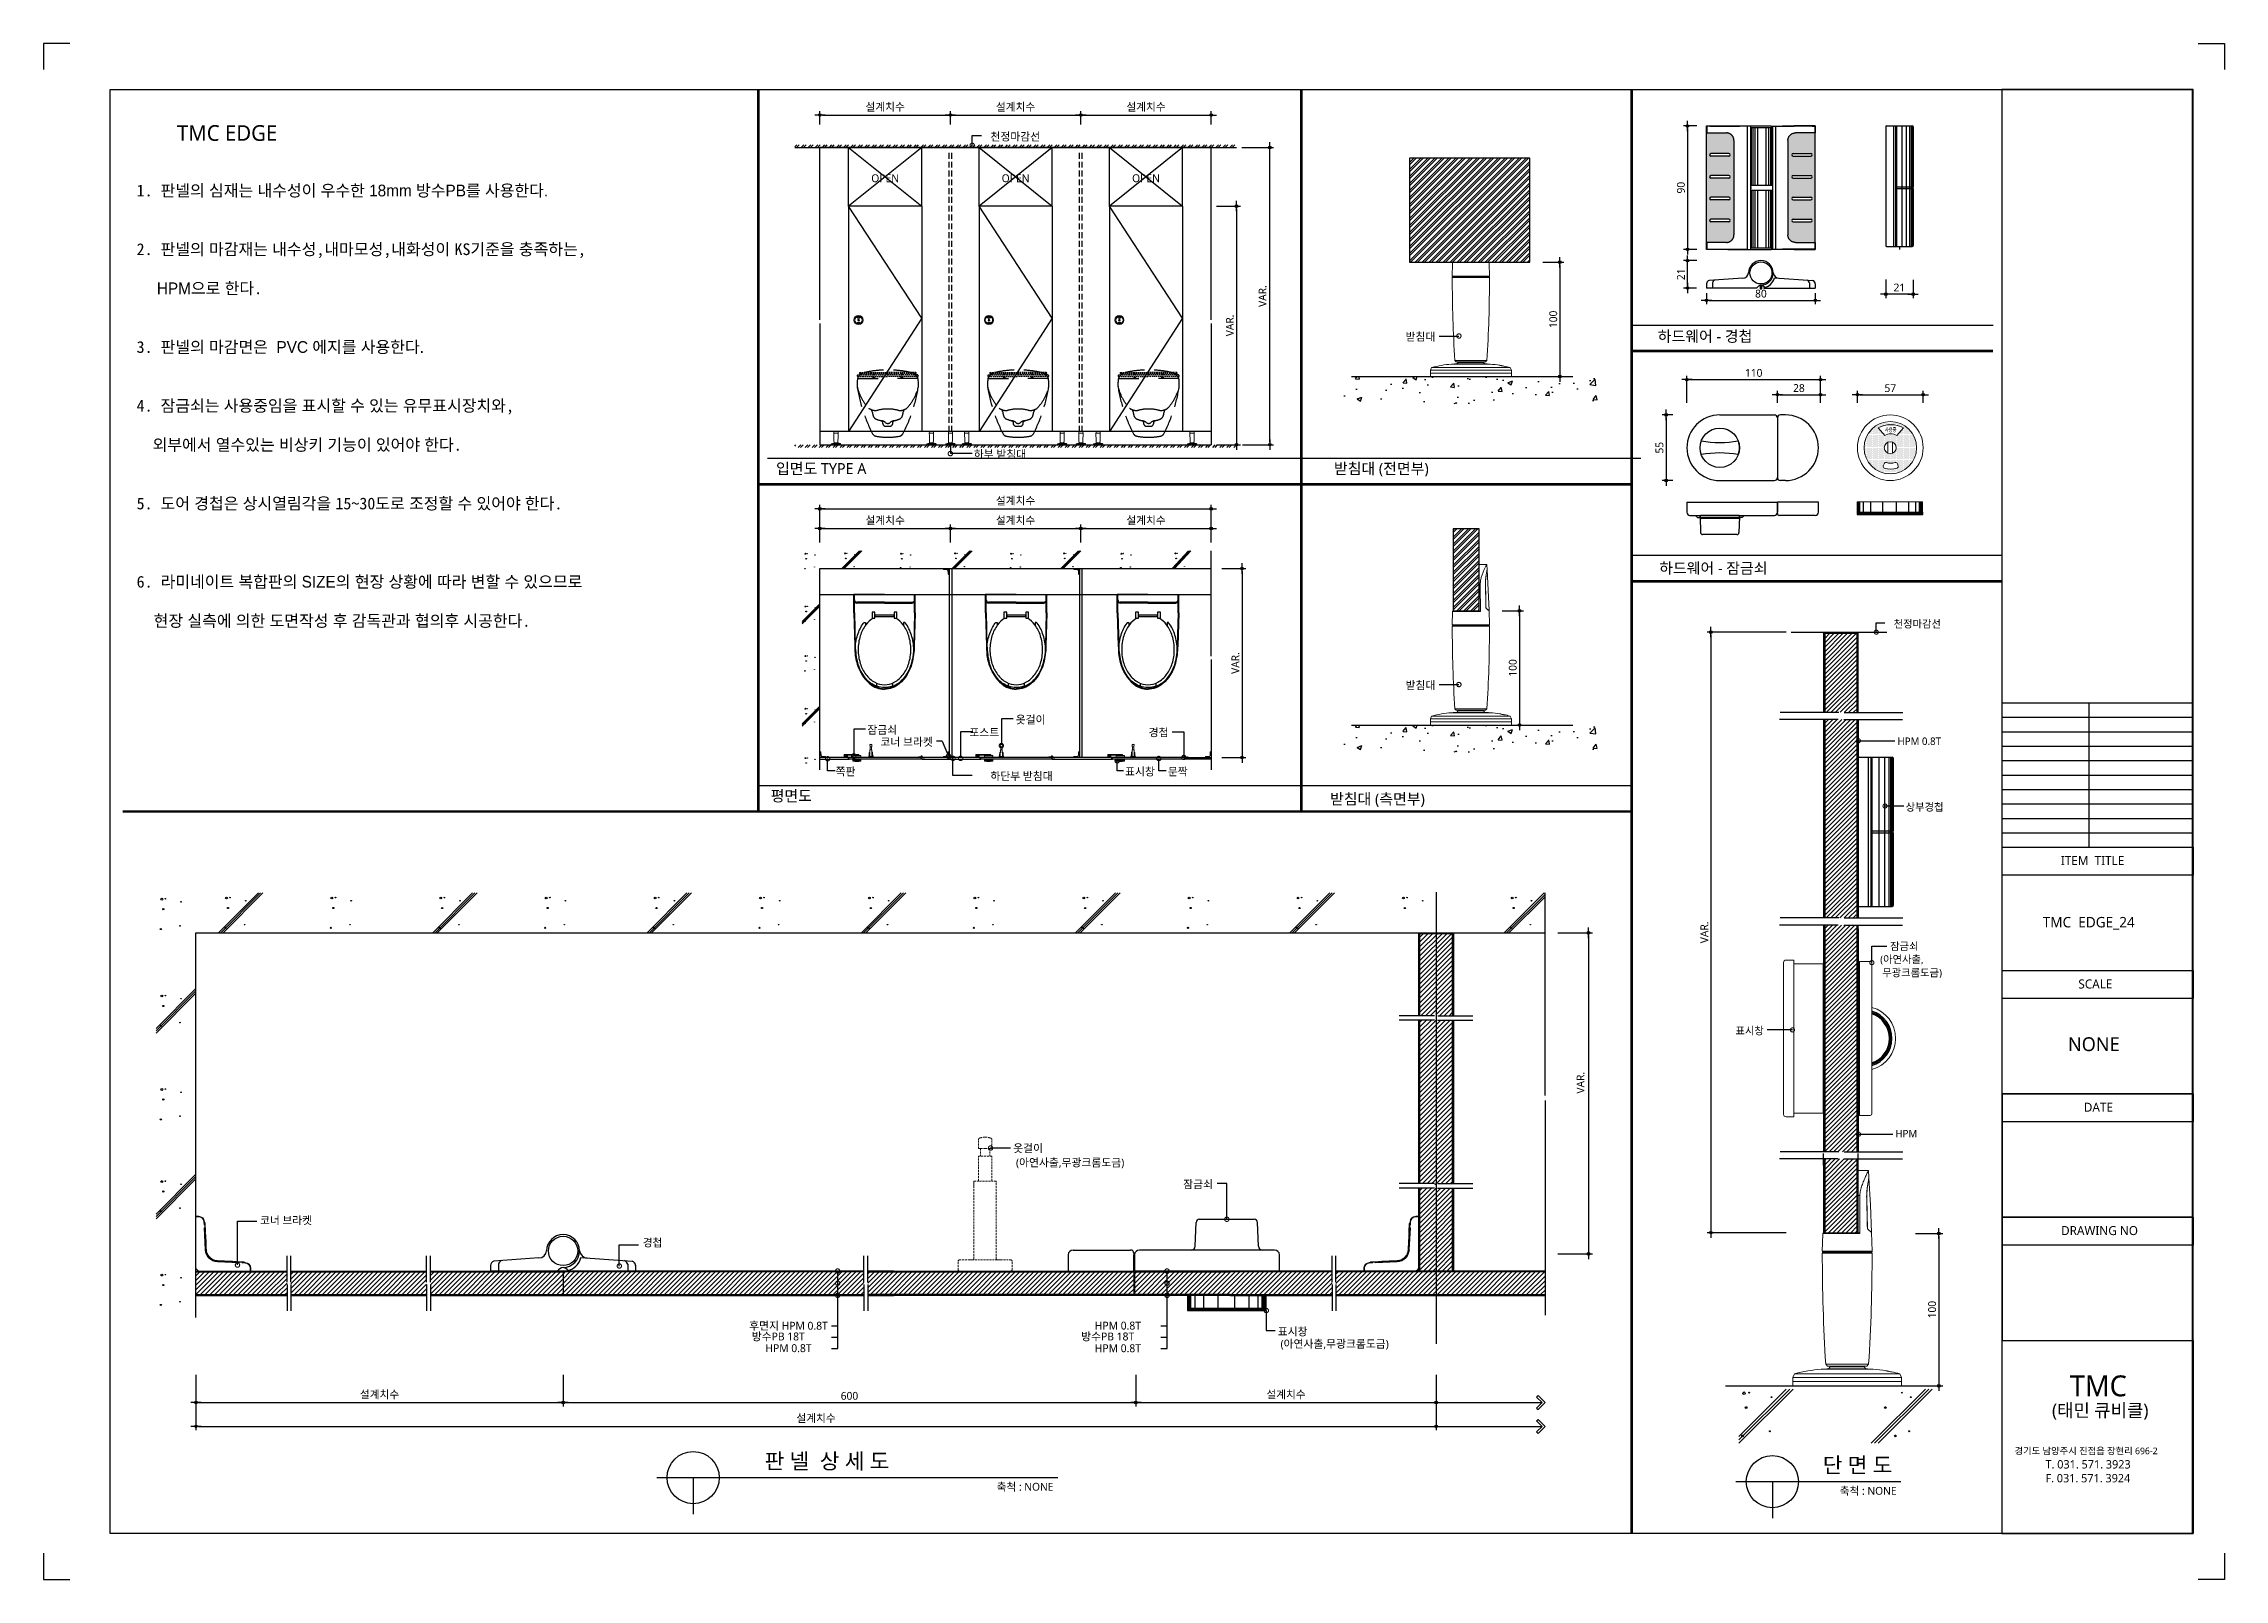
# Model space of a CAD drawing. Extents: x -256 to 8104, y -176 to 5714.
import ezdxf
from ezdxf.enums import TextEntityAlignment as Align

# ---------------------------------------------------------------- set-up
doc = ezdxf.new("R2010")
doc.units = 0
doc.header["$LTSCALE"] = 30
doc.linetypes.add('CEN', pattern=[62, 60, -1, 0, -1])
doc.linetypes.add('HIDDEN', pattern=[0.375, 0.25, -0.125])
doc.layers.get('0').update_dxf_attribs({"linetype": 'CONTINUOUS'})
doc.layers.get('DEFPOINTS').update_dxf_attribs({"linetype": 'CONTINUOUS'})
for name, color, linetype in [('02---제품선', 4, 'CONTINUOUS'), ('0_toilet', 6, 'CONTINUOUS'), ('C', 2, 'CONTINUOUS'), ('curior-0Line', 252, 'CONTINUOUS'), ('DIM', 7, 'CONTINUOUS'), ('FIN', 5, 'CONTINUOUS'), ('HAT', 8, 'CONTINUOUS'), ('HID', 9, 'HIDDEN'), ('jac text', 7, 'CONTINUOUS'), ('TIT', 3, 'CONTINUOUS'), ('경첩', 4, 'CONTINUOUS'), ('문자', 3, 'CONTINUOUS'), ('부자재', 4, 'CONTINUOUS'), ('옷걸이', 4, 'CONTINUOUS'), ('잠금쇠(회전형)', 4, 'CONTINUOUS'), ('중심선', 1, 'CEN'), ('치수', 1, 'CONTINUOUS'), ('판넬', 2, 'CONTINUOUS'), ('해치', 8, 'CONTINUOUS')]:
    doc.layers.add(name, color=color, linetype=linetype)
doc.styles.add('HDW', font='gulim.ttc')
doc.styles.add('돋움', font='malgun.ttf')
doc.dimstyles.new('10', dxfattribs={"dimscale": 10, "dimtxt": 3, "dimasz": 1, "dimexe": 1.5, "dimexo": 2, "dimgap": 1, "dimtad": 1, "dimdec": 0, "dimlunit": 6, "dimtxsty": '돋움', "dimblk": 'DIMDOT', "dimcen": -1, "dimdle": 1.5, "dimclrt": 3, "dimazin": 3, "dimtfac": 1, "dimtdec": 0, "dimtix": 1, "dimtmove": 2, "dimatfit": 3, "dimldrblk": 'DIMDOT', "dimarcsym": 0})
pattern_1 = [(45, (27208.742, -1599.455), (-8.55643, 8.55643), [])]
pattern_2 = [(45, (26401.203, -1711.034), (-8.980256, 8.980256), [])]

# ---------------------------------------------------------------- blocks, each defined once
blk = doc.blocks.new('DIMDOT')
at = {"linetype": 'Continuous'}
blk.add_line((-2, 0), (2, 0), dxfattribs=at)
for radius in [0.5, 0.25]:
    blk.add_circle((0, 0), radius, dxfattribs=at)
blk = doc.blocks.new('*D638')
at = {"layer": 'DEFPOINTS', "color": 0}
for p in [(37946.5, 3876.5), (37446.5, 3820.2), (37946.5, 3820.2)]:
    blk.add_point(p, dxfattribs=at)
at = {"layer": 'DIM', "color": 0, "lineweight": -2, "ltscale": 10}
for p, q in [((37446.5, 3840.2), (37446.5, 3891.5)), ((37456.5, 3876.5), (37936.5, 3876.5)), ((37946.5, 3840.2), (37946.5, 3891.5))]:
    blk.add_line(p, q, dxfattribs=at)
at = {"layer": 'DIM', "color": 0, "lineweight": -2, "xscale": 10, "yscale": 10, "zscale": 10, "rotation": 180}
blk.add_blockref('DIMDOT', (37446.5, 3876.5), dxfattribs=at)
at = {"layer": 'DIM', "color": 0, "lineweight": -2, "xscale": 10, "yscale": 10, "zscale": 10}
blk.add_blockref('DIMDOT', (37946.5, 3876.5), dxfattribs=at)
at = {"layer": 'DIM', "color": 3, "insert": (37696.5, 3906.1), "char_height": 30, "attachment_point": 5, "style": '돋움'}
blk.add_mtext('설계치수', dxfattribs=at)
blk = doc.blocks.new('*D639')
at = {"layer": 'DEFPOINTS', "color": 0}
for p in [(38446.5, 3876.5), (37946.5, 3820.2), (38446.5, 3820.2)]:
    blk.add_point(p, dxfattribs=at)
at = {"layer": 'DIM', "color": 0, "lineweight": -2, "ltscale": 10}
for p, q in [((37946.5, 3840.2), (37946.5, 3891.5)), ((37956.5, 3876.5), (38436.5, 3876.5)), ((38446.5, 3840.2), (38446.5, 3891.5))]:
    blk.add_line(p, q, dxfattribs=at)
at = {"layer": 'DIM', "color": 0, "lineweight": -2, "xscale": 10, "yscale": 10, "zscale": 10, "rotation": 180}
blk.add_blockref('DIMDOT', (37946.5, 3876.5), dxfattribs=at)
at = {"layer": 'DIM', "color": 0, "lineweight": -2, "xscale": 10, "yscale": 10, "zscale": 10}
blk.add_blockref('DIMDOT', (38446.5, 3876.5), dxfattribs=at)
at = {"layer": 'DIM', "color": 3, "insert": (38196.5, 3906.1), "char_height": 30, "attachment_point": 5, "style": '돋움'}
blk.add_mtext('설계치수', dxfattribs=at)
blk = doc.blocks.new('*D640')
at = {"layer": 'DEFPOINTS', "color": 0}
for p in [(38946.5, 3876.5), (38446.5, 3820.2), (38946.5, 3820.2)]:
    blk.add_point(p, dxfattribs=at)
at = {"layer": 'DIM', "color": 0, "lineweight": -2, "ltscale": 10}
for p, q in [((38446.5, 3840.2), (38446.5, 3891.5)), ((38456.5, 3876.5), (38936.5, 3876.5)), ((38946.5, 3840.2), (38946.5, 3891.5))]:
    blk.add_line(p, q, dxfattribs=at)
at = {"layer": 'DIM', "color": 0, "lineweight": -2, "xscale": 10, "yscale": 10, "zscale": 10, "rotation": 180}
blk.add_blockref('DIMDOT', (38446.5, 3876.5), dxfattribs=at)
at = {"layer": 'DIM', "color": 0, "lineweight": -2, "xscale": 10, "yscale": 10, "zscale": 10}
blk.add_blockref('DIMDOT', (38946.5, 3876.5), dxfattribs=at)
at = {"layer": 'DIM', "color": 3, "insert": (38696.5, 3906.1), "char_height": 30, "attachment_point": 5, "style": '돋움'}
blk.add_mtext('설계치수', dxfattribs=at)
blk = doc.blocks.new('*D641')
at = {"layer": 'DEFPOINTS', "color": 0}
for p in [(38946.5, 3527.3), (38946.5, 2612.3), (39043.4, 2612.3)]:
    blk.add_point(p, dxfattribs=at)
at = {"layer": 'DIM', "color": 0, "lineweight": -2, "ltscale": 10}
for p, q in [((38966.5, 3527.3), (39058.4, 3527.3)), ((39043.4, 3517.3), (39043.4, 2622.3)), ((38966.5, 2612.3), (39058.4, 2612.3))]:
    blk.add_line(p, q, dxfattribs=at)
at = {"layer": 'DIM', "color": 0, "lineweight": -2, "xscale": 10, "yscale": 10, "zscale": 10}
for p, rotation in [((39043.4, 3527.3), 90), ((39043.4, 2612.3), 270)]:
    blk.add_blockref('DIMDOT', p, dxfattribs=dict(at, rotation=rotation))
at = {"layer": 'DIM', "color": 3, "insert": (39018.2, 3069.8), "char_height": 30, "attachment_point": 5, "rotation": 90, "style": '돋움'}
blk.add_mtext('VAR.', dxfattribs=at)
blk = doc.blocks.new('*D642')
at = {"layer": 'DEFPOINTS', "color": 0}
for p in [(38967.6, 2137.4), (38967.6, 1412.4), (39064.5, 1412.4)]:
    blk.add_point(p, dxfattribs=at)
at = {"layer": 'DIM', "color": 0, "lineweight": -2, "ltscale": 10}
for p, q in [((38987.6, 2137.4), (39079.5, 2137.4)), ((39064.5, 2127.4), (39064.5, 1422.4)), ((38987.6, 1412.4), (39079.5, 1412.4))]:
    blk.add_line(p, q, dxfattribs=at)
at = {"layer": 'DIM', "color": 0, "lineweight": -2, "xscale": 10, "yscale": 10, "zscale": 10}
for p, rotation in [((39064.5, 2137.4), 90), ((39064.5, 1412.4), 270)]:
    blk.add_blockref('DIMDOT', p, dxfattribs=dict(at, rotation=rotation))
at = {"layer": 'DIM', "color": 3, "insert": (39039.2, 1774.9), "char_height": 30, "attachment_point": 5, "rotation": 90, "style": '돋움'}
blk.add_mtext('VAR.', dxfattribs=at)
blk = doc.blocks.new('_DOTSMALL')
at = {"color": 0, "linetype": 'ByBlock', "const_width": 0.5}
blk.add_lwpolyline([(-0.0625, 0, 1), (0.0625, 0, 1)], format="xyb", close=True, dxfattribs=at)
blk = doc.blocks.new('A$C63EC304E')
at = {"layer": '치수', "color": 1, "xscale": 2.5, "yscale": 2.5, "zscale": 2.5, "rotation": 234.3098741996962}
blk.add_blockref('_DOTSMALL', (0.31, 0.31), dxfattribs=at)
blk = doc.blocks.new('A$C2BC9653E')
at = {"layer": '치수', "xscale": 0.3333333333333333, "yscale": 0.3333333333333333, "zscale": 0.3333333333333333}
blk.add_blockref('A$C63EC304E', (0, 0), dxfattribs=at)
blk = doc.blocks.new('A$C7FC71301')
at = {"layer": '치수', "rotation": 180}
blk.add_blockref('A$C2BC9653E', (0.21, 0.21), dxfattribs=at)
blk = doc.blocks.new('A$C4A20372B')
at = {"layer": '치수'}
blk.add_blockref('A$C7FC71301', (0, 0), dxfattribs=at)
blk = doc.blocks.new('A$C566469F5')
at = {"layer": '치수'}
blk.add_blockref('A$C4A20372B', (0, 0), dxfattribs=at)
blk = doc.blocks.new('A$C7E317CD4')
at = {"layer": '해치', "xscale": 2, "yscale": 2, "zscale": 2}
blk.add_blockref('A$C566469F5', (0, 0), dxfattribs=at)
blk = doc.blocks.new('A$C601D7F27')
at = {"layer": '치수'}
blk.add_blockref('A$C7E317CD4', (0, 0), dxfattribs=at)
blk = doc.blocks.new('A$C38802C08')
at = {"layer": '치수'}
blk.add_blockref('A$C601D7F27', (0, 0), dxfattribs=at)
blk = doc.blocks.new('*D643')
at = {"layer": 'DEFPOINTS', "color": 0}
for p in [(38946.5, 2290.9), (38446.5, 2217.8), (38946.5, 2217.8)]:
    blk.add_point(p, dxfattribs=at)
at = {"layer": 'DIM', "color": 0, "lineweight": -2, "ltscale": 10}
for p, q in [((38446.5, 2237.8), (38446.5, 2305.9)), ((38456.5, 2290.9), (38936.5, 2290.9)), ((38946.5, 2237.8), (38946.5, 2305.9))]:
    blk.add_line(p, q, dxfattribs=at)
at = {"layer": 'DIM', "color": 0, "lineweight": -2, "xscale": 10, "yscale": 10, "zscale": 10, "rotation": 180}
blk.add_blockref('DIMDOT', (38446.5, 2290.9), dxfattribs=at)
at = {"layer": 'DIM', "color": 0, "lineweight": -2, "xscale": 10, "yscale": 10, "zscale": 10}
blk.add_blockref('DIMDOT', (38946.5, 2290.9), dxfattribs=at)
at = {"layer": 'DIM', "color": 3, "insert": (38696.5, 2320.6), "char_height": 30, "attachment_point": 5, "style": '돋움'}
blk.add_mtext('설계치수', dxfattribs=at)
blk = doc.blocks.new('*D644')
at = {"layer": 'DEFPOINTS', "color": 0}
for p in [(38946.5, 2366.3), (37446.5, 2217.8), (38946.5, 2217.8)]:
    blk.add_point(p, dxfattribs=at)
at = {"layer": 'DIM', "color": 0, "lineweight": -2, "ltscale": 10}
for p, q in [((37446.5, 2237.8), (37446.5, 2381.3)), ((37456.5, 2366.3), (38936.5, 2366.3)), ((38946.5, 2237.8), (38946.5, 2381.3))]:
    blk.add_line(p, q, dxfattribs=at)
at = {"layer": 'DIM', "color": 0, "lineweight": -2, "xscale": 10, "yscale": 10, "zscale": 10, "rotation": 180}
blk.add_blockref('DIMDOT', (37446.5, 2366.3), dxfattribs=at)
at = {"layer": 'DIM', "color": 0, "lineweight": -2, "xscale": 10, "yscale": 10, "zscale": 10}
blk.add_blockref('DIMDOT', (38946.5, 2366.3), dxfattribs=at)
at = {"layer": 'DIM', "color": 3, "insert": (38196.5, 2395.9), "char_height": 30, "attachment_point": 5, "style": '돋움'}
blk.add_mtext('설계치수', dxfattribs=at)
blk = doc.blocks.new('*D645')
at = {"layer": 'DEFPOINTS', "color": 0}
for p in [(38446.5, 2290.9), (37946.5, 2217.8), (38446.5, 2217.8)]:
    blk.add_point(p, dxfattribs=at)
at = {"layer": 'DIM', "color": 0, "lineweight": -2, "ltscale": 10}
for p, q in [((37946.5, 2237.8), (37946.5, 2305.9)), ((37956.5, 2290.9), (38436.5, 2290.9)), ((38446.5, 2237.8), (38446.5, 2305.9))]:
    blk.add_line(p, q, dxfattribs=at)
at = {"layer": 'DIM', "color": 0, "lineweight": -2, "xscale": 10, "yscale": 10, "zscale": 10, "rotation": 180}
blk.add_blockref('DIMDOT', (37946.5, 2290.9), dxfattribs=at)
at = {"layer": 'DIM', "color": 0, "lineweight": -2, "xscale": 10, "yscale": 10, "zscale": 10}
blk.add_blockref('DIMDOT', (38446.5, 2290.9), dxfattribs=at)
at = {"layer": 'DIM', "color": 3, "insert": (38196.5, 2320.6), "char_height": 30, "attachment_point": 5, "style": '돋움'}
blk.add_mtext('설계치수', dxfattribs=at)
blk = doc.blocks.new('*D646')
at = {"layer": 'DEFPOINTS', "color": 0}
for p in [(37946.5, 2290.9), (37446.5, 2217.8), (37946.5, 2217.8)]:
    blk.add_point(p, dxfattribs=at)
at = {"layer": 'DIM', "color": 0, "lineweight": -2, "ltscale": 10}
for p, q in [((37446.5, 2237.8), (37446.5, 2305.9)), ((37456.5, 2290.9), (37936.5, 2290.9)), ((37946.5, 2237.8), (37946.5, 2305.9))]:
    blk.add_line(p, q, dxfattribs=at)
at = {"layer": 'DIM', "color": 0, "lineweight": -2, "xscale": 10, "yscale": 10, "zscale": 10, "rotation": 180}
blk.add_blockref('DIMDOT', (37446.5, 2290.9), dxfattribs=at)
at = {"layer": 'DIM', "color": 0, "lineweight": -2, "xscale": 10, "yscale": 10, "zscale": 10}
blk.add_blockref('DIMDOT', (37946.5, 2290.9), dxfattribs=at)
at = {"layer": 'DIM', "color": 3, "insert": (37696.5, 2320.6), "char_height": 30, "attachment_point": 5, "style": '돋움'}
blk.add_mtext('설계치수', dxfattribs=at)
blk = doc.blocks.new('*D647')
at = {"layer": 'DEFPOINTS', "color": 0}
for p in [(41282, 2861.8), (40770, 2753.2), (41282, 2753.2)]:
    blk.add_point(p, dxfattribs=at)
at = {"layer": 'DIM', "color": 0, "lineweight": -2, "ltscale": 10}
for p, q in [((40770, 2773.2), (40770, 2876.8)), ((40780, 2861.8), (41272, 2861.8)), ((41282, 2773.2), (41282, 2876.8))]:
    blk.add_line(p, q, dxfattribs=at)
at = {"layer": 'DIM', "color": 0, "lineweight": -2, "xscale": 10, "yscale": 10, "zscale": 10, "rotation": 180}
blk.add_blockref('DIMDOT', (40770, 2861.8), dxfattribs=at)
at = {"layer": 'DIM', "color": 0, "lineweight": -2, "xscale": 10, "yscale": 10, "zscale": 10}
blk.add_blockref('DIMDOT', (41282, 2861.8), dxfattribs=at)
at = {"layer": 'DIM', "color": 3, "insert": (41026, 2887.4), "char_height": 30, "attachment_point": 5, "style": '돋움'}
blk.add_mtext('110', dxfattribs=at)
blk = doc.blocks.new('*D648')
at = {"layer": 'DEFPOINTS', "color": 0}
for p in [(41282, 2803.9), (41117, 2753.2), (41282, 2753.2)]:
    blk.add_point(p, dxfattribs=at)
at = {"layer": 'DIM', "color": 0, "lineweight": -2, "ltscale": 10}
for p, q in [((41117, 2773.2), (41117, 2818.9)), ((41127, 2803.9), (41272, 2803.9)), ((41282, 2773.2), (41282, 2818.9))]:
    blk.add_line(p, q, dxfattribs=at)
at = {"layer": 'DIM', "color": 0, "lineweight": -2, "xscale": 10, "yscale": 10, "zscale": 10, "rotation": 180}
blk.add_blockref('DIMDOT', (41117, 2803.9), dxfattribs=at)
at = {"layer": 'DIM', "color": 0, "lineweight": -2, "xscale": 10, "yscale": 10, "zscale": 10}
blk.add_blockref('DIMDOT', (41282, 2803.9), dxfattribs=at)
at = {"layer": 'DIM', "color": 3, "insert": (41199.5, 2829.4), "char_height": 30, "attachment_point": 5, "style": '돋움'}
blk.add_mtext('28', dxfattribs=at)
blk = doc.blocks.new('*D649')
at = {"layer": 'DEFPOINTS', "color": 0}
for p in [(41675.7, 2803.9), (41423.7, 2753.2), (41675.7, 2753.2)]:
    blk.add_point(p, dxfattribs=at)
at = {"layer": 'DIM', "color": 0, "lineweight": -2, "ltscale": 10}
for p, q in [((41423.7, 2773.2), (41423.7, 2818.9)), ((41433.7, 2803.9), (41665.7, 2803.9)), ((41675.7, 2773.2), (41675.7, 2818.9))]:
    blk.add_line(p, q, dxfattribs=at)
at = {"layer": 'DIM', "color": 0, "lineweight": -2, "xscale": 10, "yscale": 10, "zscale": 10, "rotation": 180}
blk.add_blockref('DIMDOT', (41423.7, 2803.9), dxfattribs=at)
at = {"layer": 'DIM', "color": 0, "lineweight": -2, "xscale": 10, "yscale": 10, "zscale": 10}
blk.add_blockref('DIMDOT', (41675.7, 2803.9), dxfattribs=at)
at = {"layer": 'DIM', "color": 3, "insert": (41549.7, 2829.1), "char_height": 30, "attachment_point": 5, "style": '돋움'}
blk.add_mtext('57', dxfattribs=at)
blk = doc.blocks.new('*D650')
at = {"layer": 'DEFPOINTS', "color": 0}
for p in [(40827.6, 3834.6), (40772.6, 3361.5), (40827.6, 3361.5)]:
    blk.add_point(p, dxfattribs=at)
at = {"layer": 'DIM', "color": 0, "lineweight": -2, "ltscale": 10}
for p, q in [((40807.6, 3834.6), (40757.6, 3834.6)), ((40772.6, 3824.6), (40772.6, 3371.5)), ((40807.6, 3361.5), (40757.6, 3361.5))]:
    blk.add_line(p, q, dxfattribs=at)
at = {"layer": 'DIM', "color": 0, "lineweight": -2, "xscale": 10, "yscale": 10, "zscale": 10}
for p, rotation in [((40772.6, 3834.6), 90), ((40772.6, 3361.5), 270)]:
    blk.add_blockref('DIMDOT', p, dxfattribs=dict(at, rotation=rotation))
at = {"layer": 'DIM', "color": 3, "insert": (40747.1, 3598), "char_height": 30, "attachment_point": 5, "rotation": 90, "style": '돋움'}
blk.add_mtext('90', dxfattribs=at)
blk = doc.blocks.new('*D651')
at = {"layer": 'DEFPOINTS', "color": 0}
for p in [(40845.2, 3213.2), (41262.3, 3213.2), (41262.3, 3165.9)]:
    blk.add_point(p, dxfattribs=at)
at = {"layer": 'DIM', "color": 0, "lineweight": -2, "ltscale": 10}
for p, q in [((40845.2, 3193.2), (40845.2, 3150.9)), ((41262.3, 3193.2), (41262.3, 3150.9)), ((40855.2, 3165.9), (41252.3, 3165.9))]:
    blk.add_line(p, q, dxfattribs=at)
at = {"layer": 'DIM', "color": 0, "lineweight": -2, "xscale": 10, "yscale": 10, "zscale": 10, "rotation": 180}
blk.add_blockref('DIMDOT', (40845.2, 3165.9), dxfattribs=at)
at = {"layer": 'DIM', "color": 0, "lineweight": -2, "xscale": 10, "yscale": 10, "zscale": 10}
blk.add_blockref('DIMDOT', (41262.3, 3165.9), dxfattribs=at)
at = {"layer": 'DIM', "color": 3, "insert": (41053.8, 3191.4), "char_height": 30, "attachment_point": 5, "style": '돋움'}
blk.add_mtext('80', dxfattribs=at)
blk = doc.blocks.new('*D652')
at = {"layer": 'DEFPOINTS', "color": 0}
for p in [(40772.6, 3318.2), (40827.6, 3318.2), (40826.9, 3213.2)]:
    blk.add_point(p, dxfattribs=at)
at = {"layer": 'DIM', "color": 0, "lineweight": -2, "ltscale": 10}
for p, q in [((40807.6, 3318.2), (40757.6, 3318.2)), ((40772.6, 3223.2), (40772.6, 3308.2)), ((40806.9, 3213.2), (40757.6, 3213.2))]:
    blk.add_line(p, q, dxfattribs=at)
at = {"layer": 'DIM', "color": 0, "lineweight": -2, "xscale": 10, "yscale": 10, "zscale": 10}
for p, rotation in [((40772.6, 3318.2), 90), ((40772.6, 3213.2), 270)]:
    blk.add_blockref('DIMDOT', p, dxfattribs=dict(at, rotation=rotation))
at = {"layer": 'DIM', "color": 3, "insert": (40747.3, 3265.7), "char_height": 30, "attachment_point": 5, "rotation": 90, "style": '돋움'}
blk.add_mtext('21', dxfattribs=at)
blk = doc.blocks.new('*D653')
at = {"layer": 'DEFPOINTS', "color": 0}
for p in [(41532.1, 3265.4), (41637.1, 3264.7), (41532.1, 3189.7)]:
    blk.add_point(p, dxfattribs=at)
at = {"layer": 'DIM', "color": 0, "lineweight": -2, "ltscale": 10}
for p, q in [((41532.1, 3245.4), (41532.1, 3174.7)), ((41627.1, 3189.7), (41542.1, 3189.7)), ((41637.1, 3244.7), (41637.1, 3174.7))]:
    blk.add_line(p, q, dxfattribs=at)
at = {"layer": 'DIM', "color": 0, "lineweight": -2, "xscale": 10, "yscale": 10, "zscale": 10, "rotation": 180}
blk.add_blockref('DIMDOT', (41532.1, 3189.7), dxfattribs=at)
at = {"layer": 'DIM', "color": 0, "lineweight": -2, "xscale": 10, "yscale": 10, "zscale": 10}
blk.add_blockref('DIMDOT', (41637.1, 3189.7), dxfattribs=at)
at = {"layer": 'DIM', "color": 3, "insert": (41584.6, 3215.1), "char_height": 30, "attachment_point": 5, "style": '돋움'}
blk.add_mtext('21', dxfattribs=at)
blk = doc.blocks.new('A$C10E41893')
at = {"layer": '부자재'}
for p, q in [((6, 0), (6, 196)), ((123, 196), (6, 196)), ((123, 192), (6, 192)), ((55, 0), (55, 177)), ((61, 0), (61, 177)), ((6, 0), (6, -196)), ((55, 0), (55, -177)), ((61, 0), (61, -177)), ((123, -192), (6, -192)), ((123, -196), (6, -196))]:
    blk.add_line(p, q, dxfattribs=at)
for points in [[(123, 196, -0.012538), (123, 196), (335, 190, -0.055395), (445, 175, -0.154276), (577, 93, -0.179504), (612, 0, -0.179504)], [(123, 192, -0.012538), (123, 192), (335, 187, -0.055395), (444, 172, -0.154276), (574, 91, -0.179504), (608, 0, -0.179504)], [(157, -72, 0.089162), (200, -119, 0.085733), (270, -155, 0.075373), (359, -168, 0.075373), (447, -155, 0.085733), (517, -119, 0.106084), (567, -62, 0.126931), (583, 0, 0.126931), (567, 62, 0.106084), (517, 119, 0.085733), (447, 155, 0.075373), (359, 168, 0.075373), (270, 155, 0.085733), (200, 119, 0.089162), (157, 72)], [(572, 51), (589, 51), (589, 60, 0.021185), (583, 71, 0.106084), (528, 134, 0.085733), (453, 172, 0.075373), (359, 187, 0.075373), (265, 172, 0.085733), (189, 134, 0.007337), (184, 130), (184, 122), (205, 122)], [(123, -196, 0.012538), (123, -196), (335, -190, 0.055395), (445, -175, 0.154276), (577, -93, 0.179504), (612, 0, 0.179504)], [(123, -192, 0.012538), (123, -192), (335, -187, 0.055395), (444, -172, 0.154276), (574, -91, 0.179504), (608, 0, 0.179504)], [(589, -51, 0.090214), (598, 0, 0.090214), (589, 51, 0.106084)], [(572, -51), (589, -51), (589, -60, -0.021185), (583, -71, -0.106084), (528, -134, -0.085733), (453, -172, -0.075373), (359, -187, -0.075373), (265, -172, -0.085733), (189, -134, -0.007337), (184, -130), (184, -122), (205, -122)]]:
    blk.add_lwpolyline(points, format="xyb", dxfattribs=at)
blk.add_lwpolyline([(138, -61), (119, -61), (119, -79), (157, -79), (157, -61), (138, -61), (147, -61), (147, 61), (138, 61), (157, 61), (157, 79), (119, 79), (119, 61), (138, 61), (138, -61), (119, -61)], dxfattribs=at)
for centre, start, end in [((40, 177), 0, 90), ((46, 177), 0, 90), ((40, -177), 270, 0), ((46, -177), 270, 0)]:
    blk.add_arc(centre, 15, start, end, dxfattribs=at)
blk = doc.blocks.new('A$C460A2A32')
at = {"color": 0}
for p, q in [((3, 20), (0, 16)), ((3, 20), (9, 20)), ((4, 10), (162, 10)), ((9, 20), (162, 20)), ((13, 32), (11, 30)), ((13, 32), (162, 32)), ((13, 27), (162, 27)), ((312, 32), (162, 32)), ((312, 27), (162, 27)), ((316, 20), (162, 20)), ((321, 10), (162, 10)), ((312, 32), (313, 30)), ((322, 20), (316, 20)), ((322, 20), (324, 16))]:
    blk.add_line(p, q, dxfattribs=at)
for centre, radius, start, end in [((4, 14), 4, 150.0107, 270), ((13, 29), 2, 135, 270), ((109, 28), 26, 182.6717, 198.4118), ((109, 10), 26, 180, 202.6199), ((107, 28), 23, 183.0205, 200.9186), ((107, 10), 23, 180, 205.7715), ((69, 10), 23, 334.2285, 0), ((69, 28), 23, 339.0814, 356.9795), ((67, 10), 26, 337.3801, 0), ((67, 28), 26, 341.5882, 357.3283), ((257, 10), 26, 180, 202.6199), ((257, 28), 26, 182.6717, 198.4118), ((256, 28), 23, 183.0205, 200.9186), ((256, 10), 23, 180, 205.7715), ((217, 10), 23, 334.2285, 0), ((217, 28), 23, 339.0814, 356.9795), ((216, 28), 26, 341.5882, 357.3283), ((216, 10), 26, 337.3801, 0), ((312, 29), 2, 270, 45), ((321, 14), 4, 270, 29.9893)]:
    blk.add_arc(centre, radius, start, end, dxfattribs=at)
blk = doc.blocks.new('*D654')
at = {"layer": 'DEFPOINTS', "color": 0}
for p in [(40735.7, 2726.7), (40690, 2474.7), (40735.7, 2474.7)]:
    blk.add_point(p, dxfattribs=at)
at = {"layer": 'DIM', "color": 0, "lineweight": -2, "ltscale": 10}
for p, q in [((40715.7, 2726.7), (40675, 2726.7)), ((40690, 2716.7), (40690, 2484.7)), ((40715.7, 2474.7), (40675, 2474.7))]:
    blk.add_line(p, q, dxfattribs=at)
at = {"layer": 'DIM', "color": 0, "lineweight": -2, "xscale": 10, "yscale": 10, "zscale": 10}
for p, rotation in [((40690, 2726.7), 90), ((40690, 2474.7), 270)]:
    blk.add_blockref('DIMDOT', p, dxfattribs=dict(at, rotation=rotation))
at = {"layer": 'DIM', "color": 3, "insert": (40664.7, 2600.7), "char_height": 30, "attachment_point": 5, "rotation": 90, "style": '돋움'}
blk.add_mtext('55', dxfattribs=at)
blk = doc.blocks.new('*D655')
at = {"layer": 'DEFPOINTS', "color": 0}
for p in [(41171, 1893.6), (40862.2, -409.7), (41171, -409.7)]:
    blk.add_point(p, dxfattribs=at)
at = {"layer": 'DIM', "color": 0, "lineweight": -2, "ltscale": 10}
for p, q in [((41151, 1893.6), (40847.2, 1893.6)), ((40862.2, 1883.6), (40862.2, -399.7)), ((41151, -409.7), (40847.2, -409.7))]:
    blk.add_line(p, q, dxfattribs=at)
at = {"layer": 'DIM', "color": 0, "lineweight": -2, "xscale": 10, "yscale": 10, "zscale": 10}
for p, rotation in [((40862.2, 1893.6), 90), ((40862.2, -409.7), 270)]:
    blk.add_blockref('DIMDOT', p, dxfattribs=dict(at, rotation=rotation))
at = {"layer": 'DIM', "color": 3, "insert": (40837, 742), "char_height": 30, "attachment_point": 5, "rotation": 90, "style": '돋움'}
blk.add_mtext('VAR.', dxfattribs=at)
blk = doc.blocks.new('A$C13EB2441')
for p, q in [((0.84, 7.37), (0.84, 14.11)), ((0.84, 6.74), (0.84, 0))]:
    blk.add_line(p, q)
blk = doc.blocks.new('*D656')
at = {"layer": 'DEFPOINTS', "color": 0}
for p in [(41626.7, -412.6), (41635.8, -996.9), (41735.6, -996.9)]:
    blk.add_point(p, dxfattribs=at)
at = {"layer": 'DIM', "color": 0, "lineweight": -2, "ltscale": 10}
for p, q in [((41646.7, -412.6), (41750.6, -412.6)), ((41735.6, -422.6), (41735.6, -986.9)), ((41655.8, -996.9), (41750.6, -996.9))]:
    blk.add_line(p, q, dxfattribs=at)
at = {"layer": 'DIM', "color": 0, "lineweight": -2, "xscale": 10, "yscale": 10, "zscale": 10}
for p, rotation in [((41735.6, -412.6), 90), ((41735.6, -996.9), 270)]:
    blk.add_blockref('DIMDOT', p, dxfattribs=dict(at, rotation=rotation))
at = {"layer": 'DIM', "color": 3, "insert": (41710, -704.8), "char_height": 30, "attachment_point": 5, "rotation": 90, "style": '돋움'}
blk.add_mtext('100', dxfattribs=at)
blk = doc.blocks.new('*D657')
at = {"layer": 'DEFPOINTS', "color": 0}
for p in [(40042.1, 1975.3), (39985.3, 1537.1), (40128.2, 1537.1)]:
    blk.add_point(p, dxfattribs=at)
at = {"layer": 'DIM', "color": 0, "lineweight": -2, "ltscale": 10}
for p, q in [((40062.1, 1975.3), (40143.2, 1975.3)), ((40128.2, 1965.3), (40128.2, 1547.1)), ((40005.3, 1537.1), (40143.2, 1537.1))]:
    blk.add_line(p, q, dxfattribs=at)
at = {"layer": 'DIM', "color": 0, "lineweight": -2, "xscale": 10, "yscale": 10, "zscale": 10}
for p, rotation in [((40128.2, 1975.3), 90), ((40128.2, 1537.1), 270)]:
    blk.add_blockref('DIMDOT', p, dxfattribs=dict(at, rotation=rotation))
at = {"layer": 'DIM', "color": 3, "insert": (40102.6, 1756.2), "char_height": 30, "attachment_point": 5, "rotation": 90, "style": '돋움'}
blk.add_mtext('100', dxfattribs=at)
blk = doc.blocks.new('*D658')
at = {"layer": 'DEFPOINTS', "color": 0}
for p in [(39043.4, 3752.1), (39170.8, 3752.1), (39045.9, 2612.3)]:
    blk.add_point(p, dxfattribs=at)
at = {"layer": 'DIM', "color": 0, "lineweight": -2, "ltscale": 10}
for p, q in [((39063.4, 3752.1), (39185.8, 3752.1)), ((39170.8, 2622.3), (39170.8, 3742.1)), ((39065.9, 2612.3), (39185.8, 2612.3))]:
    blk.add_line(p, q, dxfattribs=at)
at = {"layer": 'DIM', "color": 0, "lineweight": -2, "xscale": 10, "yscale": 10, "zscale": 10}
for p, rotation in [((39170.8, 3752.1), 90), ((39170.8, 2612.3), 270)]:
    blk.add_blockref('DIMDOT', p, dxfattribs=dict(at, rotation=rotation))
at = {"layer": 'DIM', "color": 3, "insert": (39143.5, 3182.2), "char_height": 30, "attachment_point": 5, "rotation": 90, "style": '돋움'}
blk.add_mtext('VAR.', dxfattribs=at)
blk = doc.blocks.new('*D659')
at = {"layer": 'DEFPOINTS', "color": 0}
for p in [(40197.2, 3312), (40140.4, 2873.8), (40283.3, 2873.8)]:
    blk.add_point(p, dxfattribs=at)
at = {"layer": 'DIM', "color": 0, "lineweight": -2, "ltscale": 10}
for p, q in [((40217.2, 3312), (40298.3, 3312)), ((40283.3, 3302), (40283.3, 2883.8)), ((40160.4, 2873.8), (40298.3, 2873.8))]:
    blk.add_line(p, q, dxfattribs=at)
at = {"layer": 'DIM', "color": 0, "lineweight": -2, "xscale": 10, "yscale": 10, "zscale": 10}
for p, rotation in [((40283.3, 3312), 90), ((40283.3, 2873.8), 270)]:
    blk.add_blockref('DIMDOT', p, dxfattribs=dict(at, rotation=rotation))
at = {"layer": 'DIM', "color": 3, "insert": (40257.8, 3092.9), "char_height": 30, "attachment_point": 5, "rotation": 90, "style": '돋움'}
blk.add_mtext('100', dxfattribs=at)
blk = doc.blocks.new('*D660')
at = {"layer": 'DEFPOINTS', "color": 0}
for p in [(35054.6, -935.5), (36461.7, -935.5), (36461.7, -1061.2)]:
    blk.add_point(p, dxfattribs=at)
at = {"layer": 'DIM', "color": 0, "lineweight": -2, "ltscale": 10}
for p, q in [((35054.6, -955.5), (35054.6, -1076.2)), ((36461.7, -955.5), (36461.7, -1076.2)), ((35064.6, -1061.2), (36451.7, -1061.2))]:
    blk.add_line(p, q, dxfattribs=at)
at = {"layer": 'DIM', "color": 0, "lineweight": -2, "xscale": 10, "yscale": 10, "zscale": 10, "rotation": 180}
blk.add_blockref('DIMDOT', (35054.6, -1061.2), dxfattribs=at)
at = {"layer": 'DIM', "color": 0, "lineweight": -2, "xscale": 10, "yscale": 10, "zscale": 10}
blk.add_blockref('DIMDOT', (36461.7, -1061.2), dxfattribs=at)
at = {"layer": 'DIM', "color": 3, "insert": (35758.2, -1031.6), "char_height": 30, "attachment_point": 5, "style": '돋움'}
blk.add_mtext('설계치수', dxfattribs=at)
blk = doc.blocks.new('*D661')
at = {"layer": 'DEFPOINTS', "color": 0}
for p in [(35054.6, -935.5), (39808.5, -935.5), (39808.5, -1152.7)]:
    blk.add_point(p, dxfattribs=at)
at = {"layer": 'DIM', "color": 0, "lineweight": -2, "ltscale": 10}
for p, q in [((35054.6, -955.5), (35054.6, -1167.7)), ((39808.5, -955.5), (39808.5, -1167.7)), ((35064.6, -1152.7), (39798.5, -1152.7))]:
    blk.add_line(p, q, dxfattribs=at)
at = {"layer": 'DIM', "color": 0, "lineweight": -2, "xscale": 10, "yscale": 10, "zscale": 10, "rotation": 180}
blk.add_blockref('DIMDOT', (35054.6, -1152.7), dxfattribs=at)
at = {"layer": 'DIM', "color": 0, "lineweight": -2, "xscale": 10, "yscale": 10, "zscale": 10}
blk.add_blockref('DIMDOT', (39808.5, -1152.7), dxfattribs=at)
at = {"layer": 'DIM', "color": 3, "insert": (37431.6, -1123), "char_height": 30, "attachment_point": 5, "style": '돋움'}
blk.add_mtext('설계치수', dxfattribs=at)
blk = doc.blocks.new('*D662')
at = {"layer": 'DEFPOINTS', "color": 0}
for p in [(38657.7, -935.5), (39808.5, -935.5), (39808.5, -1061.2)]:
    blk.add_point(p, dxfattribs=at)
at = {"layer": 'DIM', "color": 0, "lineweight": -2, "ltscale": 10}
for p, q in [((38657.7, -955.5), (38657.7, -1076.2)), ((39808.5, -955.5), (39808.5, -1076.2)), ((38667.7, -1061.2), (39798.5, -1061.2))]:
    blk.add_line(p, q, dxfattribs=at)
at = {"layer": 'DIM', "color": 0, "lineweight": -2, "xscale": 10, "yscale": 10, "zscale": 10, "rotation": 180}
blk.add_blockref('DIMDOT', (38657.7, -1061.2), dxfattribs=at)
at = {"layer": 'DIM', "color": 0, "lineweight": -2, "xscale": 10, "yscale": 10, "zscale": 10}
blk.add_blockref('DIMDOT', (39808.5, -1061.2), dxfattribs=at)
at = {"layer": 'DIM', "color": 3, "insert": (39233.1, -1031.6), "char_height": 30, "attachment_point": 5, "style": '돋움'}
blk.add_mtext('설계치수', dxfattribs=at)
blk = doc.blocks.new('*D663')
at = {"layer": 'DEFPOINTS', "color": 0}
for p in [(36461.7, -935.5), (38657.7, -935.5), (38657.7, -1061.2)]:
    blk.add_point(p, dxfattribs=at)
at = {"layer": 'DIM', "color": 0, "lineweight": -2, "ltscale": 10}
for p, q in [((36461.7, -955.5), (36461.7, -1076.2)), ((38657.7, -955.5), (38657.7, -1076.2)), ((36471.7, -1061.2), (38647.7, -1061.2))]:
    blk.add_line(p, q, dxfattribs=at)
at = {"layer": 'DIM', "color": 0, "lineweight": -2, "xscale": 10, "yscale": 10, "zscale": 10, "rotation": 180}
blk.add_blockref('DIMDOT', (36461.7, -1061.2), dxfattribs=at)
at = {"layer": 'DIM', "color": 0, "lineweight": -2, "xscale": 10, "yscale": 10, "zscale": 10}
blk.add_blockref('DIMDOT', (38657.7, -1061.2), dxfattribs=at)
at = {"layer": 'DIM', "color": 3, "insert": (37559.7, -1035.7), "char_height": 30, "attachment_point": 5, "style": '돋움'}
blk.add_mtext('600', dxfattribs=at)
blk = doc.blocks.new('A$C06B31977')
for p, q in [((1.26, 11.06), (1.26, 21.17)), ((1.26, 10.11), (1.26, 0))]:
    blk.add_line(p, q)
blk = doc.blocks.new('*D664')
at = {"layer": 'DEFPOINTS', "color": 0}
for p in [(40255.3, 740.1), (40255.3, -491.2), (40393.2, -491.2)]:
    blk.add_point(p, dxfattribs=at)
at = {"layer": 'DIM', "color": 0, "lineweight": -2, "ltscale": 10}
for p, q in [((40275.3, 740.1), (40408.2, 740.1)), ((40393.2, 730.1), (40393.2, -481.2)), ((40275.3, -491.2), (40408.2, -491.2))]:
    blk.add_line(p, q, dxfattribs=at)
at = {"layer": 'DIM', "color": 0, "lineweight": -2, "xscale": 10, "yscale": 10, "zscale": 10}
for p, rotation in [((40393.2, 740.1), 90), ((40393.2, -491.2), 270)]:
    blk.add_blockref('DIMDOT', p, dxfattribs=dict(at, rotation=rotation))
at = {"layer": 'DIM', "color": 3, "insert": (40362.4, 165.4), "char_height": 30, "attachment_point": 5, "rotation": 90, "style": '돋움'}
blk.add_mtext('VAR.', dxfattribs=at)
blk = doc.blocks.new('EDGE_24', base_point=(34726.3, -1563.7))
at = {"layer": 'HAT'}
h = blk.add_hatch(dxfattribs=at)
h.set_pattern_fill('ANSI32', color=256, scale=2, style=0)
h.set_pattern_definition([(45, (26110.438, -1880.92), (-13.470384, 13.470384), []), (45, (26119.419, -1880.92), (-13.470384, 13.470384), [])])
h.paths.add_polyline_path([(37349.8, 3762.1), (39043.4, 3762.1), (39043.4, 3752.1), (37349.8, 3752.1)])
h = blk.add_hatch(dxfattribs=at)
h.set_pattern_fill('ANSI32', color=256, scale=2, style=0)
h.set_pattern_definition([(45, (26404.808, -1739.444), (-13.470384, 13.470384), []), (45, (26413.788, -1739.444), (-13.470384, 13.470384), [])])
h.paths.add_polyline_path([(40007.7, 3311.9), (40167.7, 3311.9), (40167.7, 3711.3), (39706.9, 3711.3), (39706.9, 3311.9)])
h = blk.add_hatch(dxfattribs=at)
h.set_pattern_fill('ANSI32', color=256, scale=2, style=0)
h.set_pattern_definition([(45, (26110.438, -1698.94), (-13.470384, 13.470384), []), (45, (26119.419, -1698.94), (-13.470384, 13.470384), [])])
h.paths.add_polyline_path([(37349.8, 2601.8), (39043.4, 2601.8), (39043.4, 2611.8), (37349.8, 2611.8)])
h = blk.add_hatch(dxfattribs=at)
h.set_pattern_fill('ANSI32', color=256, scale=2, style=0)
h.set_pattern_definition([(45, (26427.668, -1839.629), (-13.470384, 13.470384), []), (45, (26436.649, -1839.629), (-13.470384, 13.470384), [])])
h.paths.add_polyline_path([(39874.1, 1975.2), (39973.6, 1975.2), (39973.6, 2289.6), (39874.1, 2289.6)])
at = {"layer": 'HAT', "transparency": 33554687}
h = blk.add_hatch(dxfattribs=at)
h.set_pattern_fill('ANSI31', color=256, scale=3.811219)
h.set_pattern_definition(pattern_1)
h.paths.add_polyline_path([(41352.2, 1585.9), (41373.4, 1585.9), (41422.3, 1585.9), (41422.3, 1888.9), (41298.4, 1888.9), (41298.4, 1585.9)])
at = {"layer": 'HAT'}
h = blk.add_hatch(dxfattribs=at)
h.set_pattern_fill('ANSI31', color=256, scale=3.811219, style=0)
h.set_pattern_definition(pattern_1)
edge = h.paths.add_edge_path()
edge.add_line((41422.3, 1511.8), (41365.7, 1511.8))
edge.add_arc((41363.7, 1511.8), 1.99, -54.30987, 0, ccw=False)
edge.add_arc((41363.7, 1511.8), 1.99, 125.69013, 305.69013, ccw=False)
edge.add_arc((41363.7, 1511.8), 1.99, 0, 125.69013, ccw=False)
edge.add_line((41365.7, 1511.8), (41422.3, 1511.8))
edge.add_line((41422.3, 1511.8), (41422.3, 1558.3))
edge.add_line((41422.3, 1558.3), (41412.5, 1558.3))
edge.add_spline(control_points=[(41409.8, 1550.8), (41410.7, 1553.3), (41411.6, 1555.8), (41412.5, 1558.3)], knot_values=[0, 0, 0, 0, 0.152076, 0.152076, 0.152076, 0.152076], degree=3, periodic=0)
edge.add_line((41412.5, 1558.3), (41360.4, 1558.3))
edge.add_line((41360.4, 1558.3), (41360.4, 797.4))
edge.add_line((41360.4, 797.4), (41414.4, 797.4))
edge.add_spline(control_points=[(41414.4, 797.4), (41417.5, 805.7), (41420.3, 813.2), (41422.3, 816.8)], knot_values=[0.152076, 0.152076, 0.152076, 0.152076, 0.673721, 0.673721, 0.673721, 0.673721], degree=3, periodic=0)
edge.add_spline(control_points=[(41424.6, 797.4), (41425.1, 807), (41426.1, 821.5), (41423.4, 818.7), (41422.3, 816.8)], knot_values=[0.673721, 0.673721, 0.673721, 0.673721, 1.332503, 1.60798, 1.60798, 1.60798, 1.60798], degree=3, periodic=0)
edge.add_line((41422.3, 816.8), (41422.3, 1511.8))
h.paths.add_polyline_path([(41360.4, 1558.3), (41298.4, 1558.3), (41298.4, 797.4), (41360.4, 797.4)])
h = blk.add_hatch(dxfattribs=at)
h.set_pattern_fill('ANSI31', color=256, scale=3.811219, style=0)
h.set_pattern_definition(pattern_1)
h.paths.add_polyline_path([(41360.4, 334.8), (41298.4, 334.8), (41298.4, -99.2), (41360.4, -99.2), (41360.4, 5.1, -0.567825), (41360.4, 8.5)])
h.paths.add_polyline_path([(41422.3, 334.8), (41360.4, 334.8), (41360.4, 8.5, -0.582142), (41363.4, 6.8), (41422.3, 6.8)])
edge = h.paths.add_edge_path()
edge.add_line((41422.3, 6.8), (41363.4, 6.8))
edge.add_arc((41361.4, 6.8), 1.99, -54.30987, 0, ccw=False)
edge.add_arc((41361.4, 6.8), 1.99, 239.17799, 305.69013, ccw=False)
edge.add_line((41360.4, 5.1), (41360.4, -99.2))
edge.add_line((41360.4, -99.2), (41414.4, -99.2))
edge.add_spline(control_points=[(41414.4, -99.2), (41417.5, -90.9), (41420.3, -83.4), (41422.3, -79.8)], knot_values=[0.152076, 0.152076, 0.152076, 0.152076, 0.673721, 0.673721, 0.673721, 0.673721], degree=3, periodic=0)
edge.add_line((41422.3, -79.8), (41422.3, 6.8))
h.paths.add_polyline_path([(41360.4, 769.8), (41298.4, 769.8), (41298.4, 334.8), (41360.4, 334.8)])
edge = h.paths.add_edge_path()
edge.add_line((41422.3, 769.8), (41412.5, 769.8))
edge.add_spline(control_points=[(41409.8, 762.3), (41410.7, 764.8), (41411.6, 767.3), (41412.5, 769.8)], knot_values=[0, 0, 0, 0, 0.152076, 0.152076, 0.152076, 0.152076], degree=3, periodic=0)
edge.add_line((41412.5, 769.8), (41360.4, 769.8))
edge.add_line((41360.4, 769.8), (41360.4, 334.8))
edge.add_line((41360.4, 334.8), (41422.3, 334.8))
edge.add_line((41422.3, 334.8), (41422.3, 769.8))
at = {"layer": 'HAT', "transparency": 33554687}
h = blk.add_hatch(dxfattribs=at)
h.set_pattern_fill('ANSI31', color=256, scale=3.811219, style=0)
h.set_pattern_definition(pattern_1)
h.paths.add_polyline_path([(41350.3, -126.9), (41298.4, -126.9), (41298.4, -409.7), (41360.4, -409.7), (41360.4, -126.9)])
h.paths.add_polyline_path([(41422.3, -126.9), (41371.5, -126.9), (41360.4, -126.9), (41360.4, -409.7), (41422.3, -409.7)])
at = {"layer": '해치'}
h = blk.add_hatch(dxfattribs=at)
h.set_pattern_fill('DOTS', color=256, scale=2.628474)
h.set_pattern_definition([(0, (37883.4818, 4169.597), (2.086351, 4.172702), [0, -4.172702])])
edge = h.paths.add_edge_path()
edge.add_line((40845.7, 3388), (40845.8, 3388))
edge.add_spline(control_points=[(40845.8, 3388), (40846, 3388), (40857.5, 3388)], knot_values=[-0.724312, -0.724312, -0.724312, 0.724312, 0.724312, 0.724312], weights=[1, 0.748956, 1], degree=2, periodic=0)
edge.add_line((40857.5, 3388), (40921.4, 3388))
edge.add_spline(control_points=[(40921.4, 3388), (40950.4, 3388), (40950.4, 3416.9)], knot_values=[-1.570796, -1.570796, -1.570796, 0, 0, 0], weights=[1, 0.707107, 1], degree=2, periodic=0)
edge.add_line((40950.4, 3416.9), (40950.4, 3779.1))
edge.add_spline(control_points=[(40950.4, 3779.1), (40950.4, 3808), (40921.4, 3808)], knot_values=[0, 0, 0, 1.570796, 1.570796, 1.570796], weights=[1, 0.707107, 1], degree=2, periodic=0)
edge.add_line((40921.4, 3808), (40857.5, 3808))
edge.add_spline(control_points=[(40857.5, 3808), (40846, 3808), (40845.8, 3808)], knot_values=[-0.724312, -0.724312, -0.724312, 0.724312, 0.724312, 0.724312], weights=[1, 0.748956, 1], degree=2, periodic=0)
edge.add_line((40845.7, 3808), (40845.7, 3388))
h.paths.add_polyline_path([(40930.6, 3729.3, -0.414214), (40935.9, 3724, -0.414214), (40930.6, 3718.8), (40862.3, 3718.8, -0.414214), (40857, 3724, -0.414214), (40862.3, 3729.3)], flags=16)
h.paths.add_polyline_path([(40930.6, 3645.3, -0.414214), (40935.9, 3640, -0.414214), (40930.6, 3634.8), (40862.3, 3634.8, -0.414214), (40857, 3640, -0.414214), (40862.3, 3645.3)], flags=16)
h.paths.add_polyline_path([(40930.6, 3561.3, -0.414214), (40935.9, 3556, -0.414214), (40930.6, 3550.8), (40862.3, 3550.8, -0.414214), (40857, 3556, -0.414214), (40862.3, 3561.3)], flags=16)
h.paths.add_polyline_path([(40930.6, 3477.3, -0.414214), (40935.9, 3472, -0.414214), (40930.6, 3466.7), (40862.3, 3466.7, -0.414214), (40857, 3472, -0.414214), (40862.3, 3477.3)], flags=16)
h = blk.add_hatch(dxfattribs=at)
h.set_pattern_fill('DOTS', color=256, scale=2.628474)
h.set_pattern_definition([(0, (37408.8644, 4169.597), (2.086351, 4.1727023), [0, -4.1727023])])
edge = h.paths.add_edge_path()
edge.add_spline(control_points=[(41157.1, 3779.1), (41157.1, 3808), (41186.1, 3808)], knot_values=[0, 0, 0, 1.570796, 1.570796, 1.570796], weights=[1, 0.707107, 1], degree=2, periodic=0)
edge.add_line((41186.1, 3808), (41250, 3808))
edge.add_spline(control_points=[(41250, 3808), (41261.5, 3808), (41261.7, 3808)], knot_values=[-0.724312, -0.724312, -0.724312, 0.724312, 0.724312, 0.724312], weights=[1, 0.748956, 1], degree=2, periodic=0)
edge.add_line((41261.8, 3808), (41261.8, 3388))
edge.add_line((41261.8, 3388), (41261.7, 3388))
edge.add_spline(control_points=[(41261.7, 3388), (41261.5, 3388), (41250, 3388)], knot_values=[-0.724312, -0.724312, -0.724312, 0.724312, 0.724312, 0.724312], weights=[1, 0.748956, 1], degree=2, periodic=0)
edge.add_line((41250, 3388), (41186.1, 3388))
edge.add_spline(control_points=[(41186.1, 3388), (41157.1, 3388), (41157.1, 3416.9)], knot_values=[-1.570796, -1.570796, -1.570796, 0, 0, 0], weights=[1, 0.707107, 1], degree=2, periodic=0)
edge.add_line((41157.1, 3416.9), (41157.1, 3779.1))
h.paths.add_polyline_path([(41176.9, 3729.3, 0.414214), (41171.6, 3724, 0.414214), (41176.9, 3718.8), (41245.2, 3718.8, 0.414214), (41250.5, 3724, 0.414214), (41245.2, 3729.3)], flags=16)
h.paths.add_polyline_path([(41176.9, 3645.3, 0.414214), (41171.6, 3640, 0.414214), (41176.9, 3634.8), (41245.2, 3634.8, 0.414214), (41250.5, 3640, 0.414214), (41245.2, 3645.3)], flags=16)
h.paths.add_polyline_path([(41176.9, 3561.3, 0.414214), (41171.6, 3556, 0.414214), (41176.9, 3550.8), (41245.2, 3550.8, 0.414214), (41250.5, 3556, 0.414214), (41245.2, 3561.3)], flags=16)
h.paths.add_polyline_path([(41176.9, 3477.3, 0.414214), (41171.6, 3472, 0.414214), (41176.9, 3466.7), (41245.2, 3466.7, 0.414214), (41250.5, 3472, 0.414214), (41245.2, 3477.3)], flags=16)
h = blk.add_hatch(dxfattribs=at)
h.set_pattern_fill('AR-CONC', color=256, style=0)
h.set_pattern_definition([(50, (37965.83, 1337.06), (182.185, -15.939), [19.05, -209.55]), (355, (37965.83, 1337.06), (-35.243, 191.057), [15.24, -167.64]), (100.451, (37981.02, 1335.73), (146.943, 175.117), [16.19, -178.09]), (46.184, (37965.83, 1387.86), (271.079, -42.042), [28.575, -314.325]), (96.636, (37988.42, 1384.36), (237.404, 247.426), [24.285, -267.135]), (351.184, (37965.83, 1387.86), (237.405, 247.425), [22.86, -251.46]), (21, (37991.23, 1375.16), (151.615, -102.2655), [19.05, -209.55]), (326, (37991.23, 1375.16), (61.802, 184.188), [15.24, -167.64]), (71.4514, (38003.87, 1366.64), (213.416, 81.923), [16.19, -178.09]), (37.5, (37965.835, 1337.06), (3.0886, 84.555), [0, -165.608, 0, -170.18, 0, -168.275]), (7.5, (37965.835, 1337.06), (66.8197, 100.1806), [0, -97.028, 0, -161.798, 0, -64.135]), (327.5, (37909.19, 1337.06), (135.5906, -5.7287), [0, -63.5, 0, -198.12, 0, -262.89]), (317.5, (37883.79, 1337.06), (148.129, 25.4265), [0, -82.55, 0, -131.572, 0, -186.69])])
h.paths.add_polyline_path([(40445.4, 2770.8), (40445.4, 2873.8), (39395.2, 2873.8), (39395.2, 2770.8)])
h = blk.add_hatch(dxfattribs=at)
h.set_pattern_fill('DOTS', color=256, scale=2.628474)
h.set_pattern_definition([(0, (35855.6763, -856.6803), (2.086351, 4.1727023), [0, -4.1727023])])
h.paths.add_polyline_path([(41650.3, 2600.7, 1), (41449, 2600.7, 1)])
h.paths.add_polyline_path([(41526.7, 2600.7, -1), (41572.6, 2600.7, -1)], flags=16)
h.paths.add_polyline_path([(41574.4, 2647.9, 0.250537), (41528.5, 2647.9), (41502.7, 2676.4, -0.258173), (41600.2, 2676.4)], flags=16)
h.paths.add_polyline_path([(41577.1, 2539.2), (41579.9, 2531.1, -0.437988), (41575.1, 2522, -0.127495), (41527.9, 2522, -0.437988), (41523, 2531.1), (41525.9, 2539.2, -0.407197), (41534.6, 2543.6, 0.156299), (41568.4, 2543.6, -0.407197)], flags=16)
h.paths.add_polyline_path([(41524.5, 2655.8), (41577.9, 2655.8), (41577.9, 2683.3), (41524.5, 2683.3)], flags=8)
h = blk.add_hatch(dxfattribs=at)
h.set_pattern_fill('AR-CONC', color=256, style=0)
h.set_pattern_definition([(50, (37965.83, 0.36), (182.185, -15.939), [19.05, -209.55]), (355, (37965.83, 0.36), (-35.243, 191.057), [15.24, -167.64]), (100.451, (37981.02, -0.97), (146.943, 175.117), [16.19, -178.09]), (46.184, (37965.83, 51.16), (271.079, -42.042), [28.575, -314.325]), (96.636, (37988.42, 47.66), (237.404, 247.426), [24.285, -267.135]), (351.184, (37965.83, 51.16), (237.405, 247.425), [22.86, -251.46]), (21, (37991.23, 38.46), (151.615, -102.2655), [19.05, -209.55]), (326, (37991.23, 38.46), (61.802, 184.188), [15.24, -167.64]), (71.4514, (38003.87, 29.94), (213.416, 81.923), [16.19, -178.09]), (37.5, (37965.835, 0.36), (3.0886, 84.555), [0, -165.608, 0, -170.18, 0, -168.275]), (7.5, (37965.835, 0.36), (66.8197, 100.1806), [0, -97.028, 0, -161.798, 0, -64.135]), (327.5, (37909.19, 0.36), (135.5906, -5.7287), [0, -63.5, 0, -198.12, 0, -262.89]), (317.5, (37883.79, 0.36), (148.129, 25.4265), [0, -82.55, 0, -131.572, 0, -186.69])])
h.paths.add_polyline_path([(40445.4, 1434.1), (40445.4, 1537.1), (39395.2, 1537.1), (39395.2, 1434.1)])
h = blk.add_hatch(dxfattribs=at)
h.set_pattern_fill('ANSI31', color=256, scale=4, style=0)
h.set_pattern_definition([(45, (-236501.877, -57707.645), (-8.9802561, 8.9802561), [])])
edge = h.paths.add_edge_path()
edge.add_line((39808.5, 736.8), (39746.1, 736.8))
edge.add_line((39746.1, 736.8), (39745.2, 735.9))
edge.add_line((39745.2, 735.9), (39745.2, 635.5))
edge.add_line((39745.2, 635.5), (39788.1, 635.5))
edge.add_line((39788.1, 635.5), (39788.1, 594))
edge.add_line((39788.1, 594), (39745.2, 594))
edge.add_line((39745.2, 594), (39745.2, 422.3))
edge.add_line((39745.2, 422.3), (39801.8, 422.3))
edge.add_spline(control_points=[(39801.8, 422.3), (39804.5, 429.9), (39810.6, 445.3), (39806.7, 414.3), (39808.2, 411.9), (39808.5, 411.8)], knot_values=[0.456227, 0.456227, 0.456227, 0.456227, 2.847595, 6.178025, 6.737145, 6.737145, 6.737145, 6.737145], degree=3, periodic=0)
edge.add_spline(control_points=[(39808.2, 412), (39808.3, 415.1), (39808.3, 417.8), (39807.8, 418.1), (39807.7, 418.2)], knot_values=[0.891967, 0.891967, 0.891967, 0.891967, 1.280656, 1.337888, 1.337888, 1.337888, 1.337888], degree=3, periodic=0)
edge.add_line((39808.5, 411.8), (39808.5, 736.8))
edge = h.paths.add_edge_path()
edge.add_line((39871.9, 736.8), (39808.5, 736.8))
edge.add_line((39808.5, 736.8), (39808.5, 411.8))
edge.add_spline(control_points=[(39808.5, 411.8), (39809.7, 411.6), (39811.9, 415.9), (39814.6, 422.3)], knot_values=[6.737145, 6.737145, 6.737145, 6.737145, 8.913909, 8.913909, 8.913909, 8.913909], degree=3, periodic=0)
edge.add_spline(control_points=[(39814.6, 422.3), (39816.6, 427.1), (39818.9, 433), (39821.3, 439)], knot_values=[8.913909, 8.913909, 8.913909, 8.913909, 10.573873, 10.573873, 10.573873, 10.573873], degree=3, periodic=0)
edge.add_line((39814.6, 422.3), (39871.9, 422.3))
edge.add_line((39871.9, 422.3), (39871.9, 594))
edge.add_line((39871.9, 594), (39829, 594))
edge.add_line((39829, 594), (39829, 635.5))
edge.add_line((39829, 635.5), (39871.9, 635.5))
edge.add_line((39871.9, 635.5), (39871.9, 736.8))
h.paths.add_polyline_path([(39871.9, 635.5), (39829, 635.5), (39829, 594), (39871.9, 594)], flags=16)
h.paths.add_polyline_path([(39788.1, 635.5), (39745.2, 635.5), (39745.2, 594), (39788.1, 594)], flags=16)
h = blk.add_hatch(dxfattribs=at)
h.set_pattern_fill('ANSI31', color=256, scale=4, style=0)
h.set_pattern_definition([(45, (39808.527, 91.804), (-8.98026, 8.98026), [])])
h.paths.add_polyline_path([(39871.9, 405.1), (39745.2, 405.1), (39745.2, -221.5), (39871.9, -221.5)])
at = {"layer": '해치', "transparency": 33554687}
h = blk.add_hatch(dxfattribs=at)
h.set_pattern_fill('ANSI31', color=256, scale=4)
h.set_pattern_definition(pattern_2)
edge = h.paths.add_edge_path()
edge.add_spline(control_points=[(39808.5, -249.1), (39808.2, -249), (39807.2, -247.3), (39808, -237.4), (39808.2, -231.8)], knot_values=[1.337888, 1.337888, 1.337888, 1.337888, 1.524261, 2.245715, 2.245715, 2.245715, 2.245715], degree=3, periodic=0)
edge.add_spline(control_points=[(39808.5, -232), (39808.2, -231.9), (39806.7, -229.5), (39810.6, -198.6), (39804.5, -213.9), (39801.8, -221.5)], knot_values=[0.152076, 0.152076, 0.152076, 0.152076, 0.338449, 1.448592, 2.245715, 2.245715, 2.245715, 2.245715], degree=3, periodic=0)
edge.add_spline(control_points=[(39808.2, -231.8), (39808.3, -228.7), (39808.3, -226), (39807.8, -225.7), (39807.7, -225.6)], knot_values=[0.891967, 0.891967, 0.891967, 0.891967, 1.280656, 1.337888, 1.337888, 1.337888, 1.337888], degree=3, periodic=0)
edge.add_spline(control_points=[(39807.7, -225.6), (39806.7, -225.5), (39804.3, -231.6), (39801.8, -238.7)], knot_values=[0.152076, 0.152076, 0.152076, 0.152076, 0.891967, 0.891967, 0.891967, 0.891967], degree=3, periodic=0)
edge.add_spline(control_points=[(39800.2, -243.1), (39800.7, -241.6), (39801.2, -240.1), (39801.8, -238.7)], knot_values=[0, 0, 0, 0, 0.152076, 0.152076, 0.152076, 0.152076], degree=3, periodic=0)
edge.add_line((39801.8, -238.7), (39745.2, -238.7))
edge.add_line((39745.2, -238.7), (39745.2, -411.1))
edge.add_line((39745.2, -411.1), (39789.9, -411.1))
edge.add_line((39789.9, -411.1), (39789.9, -452.6))
edge.add_line((39789.9, -452.6), (39745.2, -452.6))
edge.add_line((39745.2, -452.6), (39745.2, -556.9))
edge.add_line((39745.2, -556.9), (39808.5, -556.9))
edge.add_line((39808.5, -556.9), (39808.5, -249.2))
h.paths.add_polyline_path([(39871.9, -411.1), (39827.1, -411.1), (39827.1, -452.6), (39871.9, -452.6)])
h.paths.add_polyline_path([(39789.9, -411.1), (39745.2, -411.1), (39745.2, -452.6), (39789.9, -452.6)], flags=16)
h = blk.add_hatch(dxfattribs=at)
h.set_pattern_fill('ANSI31', color=256, scale=4)
h.set_pattern_definition(pattern_2)
h.paths.add_polyline_path([(39871.9, -299.6), (39808.5, -299.6), (39808.5, -556.9), (39871.9, -556.9), (39871.9, -452.6), (39827.1, -452.6), (39827.1, -411.1), (39871.9, -411.1)])
edge = h.paths.add_edge_path()
edge.add_line((39871.9, -238.7), (39814.6, -238.7))
edge.add_spline(control_points=[(39814.6, -238.7), (39811.9, -245), (39809.7, -249.3), (39808.5, -249.1)], knot_values=[2.245715, 2.245715, 2.245715, 2.245715, 2.971303, 2.971303, 2.971303, 2.971303], degree=3, periodic=0)
edge.add_line((39808.5, -249.1), (39808.5, -299.6))
edge.add_line((39808.5, -299.6), (39871.9, -299.6))
edge.add_line((39871.9, -299.6), (39871.9, -238.7))
h = blk.add_hatch(dxfattribs=at)
h.set_pattern_fill('ANSI31', color=256, scale=4, style=0)
h.set_pattern_definition(pattern_2)
h.paths.add_polyline_path([(35403.6, -608.5), (35403.6, -599), (35403.6, -560.2), (35054.6, -560.2), (35054.6, -646.9), (35403.6, -646.9)])
h.paths.add_polyline_path([(35418.3, -608.5), (35418.3, -599), (35418.3, -560.2), (35938.7, -560.2), (35938.7, -608.5), (35938.7, -646.9), (35418.3, -646.9)])
at = {"layer": '해치'}
h = blk.add_hatch(dxfattribs=at)
h.set_pattern_fill('ANSI31', color=256, scale=4)
h.set_pattern_definition(pattern_2)
h.paths.add_polyline_path([(36461.7, -646.9), (36461.7, -560.2), (35953.3, -560.2), (35953.3, -646.9)])
at = {"layer": '해치', "transparency": 33554687}
h = blk.add_hatch(dxfattribs=at)
h.set_pattern_fill('ANSI31', color=256, scale=4)
h.set_pattern_definition(pattern_2)
h.paths.add_polyline_path([(36461.7, -560.2), (36461.7, -646.9), (37514.7, -646.9), (37514.7, -605.6, -0.610943), (37513, -602.3, -0.241509), (37514.7, -601.5), (37514.7, -560.2)])
h = blk.add_hatch(dxfattribs=at)
h.set_pattern_fill('ANSI31', color=256, scale=4)
h.set_pattern_definition(pattern_2)
h.paths.add_polyline_path([(37615.4, -560.2), (37514.7, -560.2), (37514.7, -601.5, -0.610943), (37516.4, -604.8, -0.241509), (37514.7, -605.6), (37514.7, -646.9), (37615.4, -646.9)])
h = blk.add_hatch(dxfattribs=at)
h.set_pattern_fill('ANSI31', color=256, scale=4)
h.set_pattern_definition(pattern_2)
h.paths.add_polyline_path([(38649.7, -646.9), (38649.7, -560.2), (37729.6, -560.2), (37630, -560.2), (37630, -599), (37630, -608.5), (37630, -646.9), (37729.6, -646.9)])
h = blk.add_hatch(dxfattribs=at)
h.set_pattern_fill('ANSI31', color=256, scale=4, style=0)
h.set_pattern_definition(pattern_2)
h.paths.add_polyline_path([(39424.6, -608.5), (39424.6, -599), (39424.6, -560.2), (39808.5, -560.2), (39808.5, -646.9), (39424.6, -646.9)])
edge = h.paths.add_edge_path()
edge.add_line((39410, -608.5), (39410, -599))
edge.add_line((39410, -599), (39410, -560.2))
edge.add_line((39410, -560.2), (38777.5, -560.2))
edge.add_line((38777.5, -560.2), (38777.5, -601.5))
edge.add_arc((38777.5, -603.6), 2.08, -35.69013, 90, ccw=False)
edge.add_arc((38777.5, -603.6), 2.08, 270, 324.30987, ccw=False)
edge.add_line((38777.5, -605.6), (38777.5, -646.9))
edge.add_line((38777.5, -646.9), (39410, -646.9))
edge.add_line((39410, -646.9), (39410, -608.5))
h.paths.add_polyline_path([(38652.7, -560.2), (38652.7, -646.9), (38777.5, -646.9), (38777.5, -605.6, -0.610943), (38775.8, -602.3, -0.241509), (38777.5, -601.5), (38777.5, -560.2)])
h.paths.add_polyline_path([(40226.2, -560.2), (39808.5, -560.2), (39808.5, -646.9), (40226.2, -646.9)])
at = {"color": 2}
for p, q in [((34570.4, 4150.6), (34470.4, 4150.6)), ((34470.4, 4150.6), (34470.4, 4050.6)), ((42730.4, 4150.6), (42830.4, 4150.6)), ((42730.4, 4150.6), (42830.4, 4150.6)), ((42730.4, 4150.6), (42830.4, 4150.6)), ((42830.4, 4150.6), (42830.4, 4050.6)), ((42830.4, 4150.6), (42830.4, 4050.6)), ((42830.4, 4150.6), (42830.4, 4050.6)), ((37349.8, 3752.1), (39043.4, 3752.1)), ((41584.6, 3373), (41584.6, 3361.5)), ((39484.6, 2873.8), (40332.2, 2873.8)), ((41170.2, 1893.6), (41536.6, 1893.6)), ((39484.6, 1537.1), (40332.2, 1537.1)), ((36461.7, -556.9), (36461.7, -650.2)), ((38649.7, -560.2), (38649.7, -646.9)), ((38652.7, -560.2), (38652.7, -646.9)), ((34470.4, -1639.4), (34470.4, -1739.4)), ((34470.4, -1639.4), (34470.4, -1739.4)), ((34470.4, -1639.4), (34470.4, -1739.4)), ((34470.4, -1639.4), (34470.4, -1739.4)), ((42830.4, -1639.4), (42830.4, -1739.4)), ((42830.4, -1639.4), (42830.4, -1739.4)), ((42830.4, -1639.4), (42830.4, -1739.4)), ((34470.4, -1739.4), (34570.4, -1739.4)), ((42830.4, -1739.4), (42730.4, -1739.4)), ((42830.4, -1739.4), (42730.4, -1739.4)), ((42830.4, -1739.4), (42730.4, -1739.4))]:
    blk.add_line(p, q, dxfattribs=at)
for p, q in [((37446.5, 3090.9), (37446.5, 3752.1)), ((38946.5, 3090.9), (38946.5, 3752.1)), ((37446.5, 3077.2), (37446.5, 2612.3)), ((38946.5, 3077.2), (38946.5, 2612.3)), ((37446.5, 2612.3), (38946.5, 2612.3)), ((38946.5, 1801.5), (38946.5, 2205.1)), ((37446.5, 1365.6), (37446.5, 2137.4)), ((37446.5, 2137.4), (38946.5, 2137.4)), ((37446.5, 2037.4), (38946.5, 2037.4)), ((38946.5, 1788.2), (38946.5, 1365.6)), ((40226.2, 116.5), (40226.2, 893.3)), ((35054.6, 740.1), (40226.2, 740.1)), ((35054.6, -734.9), (35054.6, 740.1)), ((39801.9, 422.3), (39667.1, 422.3)), ((39814.6, 422.3), (39949.4, 422.3)), ((40226.2, 97.5), (40226.2, -725.8)), ((39801.9, -221.5), (39667.1, -221.5)), ((39814.6, -221.5), (39949.4, -221.5)), ((40917.4, -996.9), (41750.5, -996.9))]:
    blk.add_line(p, q)
at = {"color": 8}
for p, q in [((40558.3, 3071.1), (41943.5, 3071.1)), ((37245.1, 2560.5), (40592.9, 2560.5)), ((40558.3, 2188.3), (41977.9, 2188.3)), ((37210.4, 1305.6), (39173, 1305.6)), ((39173, 1305.6), (40558.3, 1305.6))]:
    blk.add_line(p, q, dxfattribs=at)
at = {"color": 4}
for p, q in [((37935.3, 2135.3), (37925.5, 2135.9)), ((37935.3, 2135.3), (37935.9, 2135.3)), ((37939.3, 2131.4), (37939.8, 2121.4)), ((38435.2, 2135.3), (38425.5, 2135.9)), ((38435.2, 2135.3), (38435.9, 2135.3)), ((38439.3, 2131.4), (38439.8, 2121.4))]:
    blk.add_line(p, q, dxfattribs=at)
at = {"color": 2}
for points in [[(34725.6, 3974.7), (41977.9, 3974.7), (41977.9, -1563.6), (34725.6, -1563.6)], [(34725.6, 3974.7), (41977.9, 3974.7), (41977.9, -1563.6), (34725.6, -1563.6)], [(34725.6, 3974.7), (42707.5, 3974.7), (42707.5, -1563.6), (34725.6, -1563.6)]]:
    blk.add_lwpolyline(points, close=True, dxfattribs=at)
at = {"color": 8, "const_width": 10}
for points in [[(37210.4, 1205.6), (37210.4, 3974.7)], [(39291.5, 1205.6), (39291.5, 3974.7)], [(40558.3, -1563.6), (40558.3, 3974.7)], [(40558.3, 2971.1), (41943.5, 2971.1)], [(37210.4, 2460.5), (40558.3, 2460.5)], [(40558.3, 2088.3), (41977.9, 2088.3)], [(34773.7, 1205.6), (40558.3, 1205.6)]]:
    blk.add_lwpolyline(points, dxfattribs=at)
at = {"color": 4}
for centre, radius, start, end in [((37925.6, 2137.5), 1.61, 184.02269, 266.84997), ((37935.7, 2131.6), 3.66, 356.64811, 86.2207), ((37941.5, 2121.6), 1.65, 186.1664, 269.59836), ((38425.6, 2137.5), 1.61, 184.02269, 266.84997), ((38435.6, 2131.6), 3.66, 356.64811, 86.2207), ((38441.4, 2121.6), 1.65, 186.1664, 269.59836)]:
    blk.add_arc(centre, radius, start, end, dxfattribs=at)
at = {"layer": '02---제품선'}
for p, q in [((40896, 2726.7), (41105.3, 2726.7)), ((41117, 2715), (41117, 2486.3)), ((41117, 2715), (41117, 2486.3)), ((41148, 2726.7), (41128.6, 2726.7)), ((40896, 2474.7), (41105.3, 2474.7)), ((41148, 2474.7), (41128.6, 2474.7)), ((40770, 2391.7), (41117, 2391.7)), ((40770, 2391.7), (40770, 2352.9)), ((40781.6, 2341.3), (40802.9, 2341.3)), ((40802.9, 2341.3), (40989, 2341.3)), ((40810.7, 2333.5), (40802.9, 2341.3)), ((40967.7, 2341.3), (40824.3, 2341.3)), ((40981.3, 2333.5), (40989, 2341.3)), ((40989, 2341.3), (41105.3, 2341.3)), ((41117, 2391.7), (41117, 2352.9)), ((41274, 2391.7), (41117, 2391.7)), ((41117, 2349), (41117, 2391.7)), ((41262.3, 2341.3), (41124.7, 2341.3)), ((41274, 2352.9), (41274, 2391.7)), ((40810.7, 2333.5), (40818.4, 2333.5)), ((40818.4, 2333.5), (40973.5, 2333.5)), ((40820.3, 2335.5), (40822.4, 2275.1)), ((40820.4, 2333.5), (40820.4, 2337.4)), ((40967.7, 2329.6), (40824.3, 2329.6)), ((40961.8, 2267.6), (40830.2, 2267.6)), ((40971.6, 2335.5), (40969.5, 2275.1)), ((40971.6, 2333.5), (40971.6, 2337.4)), ((40981.3, 2333.5), (40973.5, 2333.5)), ((38885.3, -461.8), (38888.5, -370.4)), ((38900.9, -358.4), (39111.5, -358.4)), ((39127.1, -461.8), (39123.9, -370.4)), ((38398.4, -494.9), (38398.4, -556.9)), ((38417, -476.2), (38637.3, -476.2)), ((38649.7, -488.7), (38649.7, -556.9)), ((38649.7, -556.9), (38649.7, -494.9)), ((38652.7, -494.9), (38652.7, -556.9)), ((38857.4, -476.2), (38671.3, -476.2)), ((38870.4, -476.2), (38857.4, -476.2)), ((39142.1, -476.2), (38870.4, -476.2)), ((39189.2, -476.2), (39142.1, -476.2)), ((39207.8, -556.9), (39207.8, -494.9)), ((38398.4, -556.9), (38649.7, -556.9)), ((39207.8, -556.9), (38652.7, -556.9))]:
    blk.add_line(p, q, dxfattribs=at)
blk.add_circle((40896, 2600.7), 75.6, dxfattribs=at)
blk.add_circle((40896, 2600.7), 75.6, dxfattribs=at)
for centre, radius, start, end in [((40896, 2600.7), 126, 90, 180), ((41105.3, 2715), 11.6, 0, 90), ((41128.6, 2715), 11.6, 90, 180), ((41148, 2600.7), 126, 0, 90), ((40896, 2600.7), 126, 180, 270), ((40896, 3037.5), 416.6, 260.2031, 279.7969), ((40896, 2600.7), 75.6, 340.75123, 19.24877), ((41148, 2600.7), 126, 270, 0), ((40896, 2163.9), 416.6, 80.2031, 99.7969), ((41105.3, 2486.3), 11.6, 270, 0), ((41128.6, 2486.3), 11.6, 180, 270), ((40781.6, 2352.9), 11.6, 180, 270), ((40824.3, 2337.4), 3.88, 90, 180), ((40967.7, 2337.4), 3.88, 0, 90), ((41105.3, 2352.9), 11.6, 270, 0), ((41124.7, 2349), 7.75, 180, 270), ((41262.3, 2352.9), 11.6, 270, 0), ((40824.3, 2333.5), 3.88, 180, 270), ((40830.2, 2275.4), 7.75, 182, 270), ((40961.8, 2275.4), 7.75, 270, 358), ((40967.7, 2333.5), 3.88, 270, 0), ((38900.9, -370.8), 12.4, 90, 178), ((39111.5, -370.8), 12.4, 2, 90), ((38417, -494.9), 18.6, 90, 180), ((38637.3, -488.7), 12.4, 0, 90), ((38671.3, -494.9), 18.6, 90, 180), ((38870.4, -461.2), 15, 270, 358), ((39142.1, -461.2), 15, 182, 270), ((39189.2, -494.9), 18.6, 0, 90)]:
    blk.add_arc(centre, radius, start, end, dxfattribs=at)
at = {"layer": '0_toilet'}
for p, q in [((37941.5, 2137.4), (37941.5, 1412.4)), ((37951.5, 2137.4), (37951.5, 1412.4)), ((38441.5, 2137.4), (38441.5, 1412.4)), ((38451.6, 1412.4), (38451.6, 2137.4)), ((37555.4, 1412.4), (37446.5, 1412.4)), ((37446.5, 1406.4), (37558.4, 1406.4)), ((37555.4, 1409.4), (37555.4, 1412.4)), ((37555.4, 1409.4), (37559.1, 1409.4)), ((37835, 1412.4), (37556.1, 1412.4)), ((37556.1, 1409.4), (37556.1, 1412.4)), ((37558.4, 1406.4), (37558.4, 1409.4)), ((37559.1, 1406.4), (37559.1, 1409.4)), ((37835, 1406.4), (37559.1, 1406.4)), ((37835, 1406.4), (37835, 1412.4)), ((38060.4, 1412.4), (37836.5, 1412.4)), ((37836.5, 1406.4), (37836.5, 1412.4)), ((37836.5, 1406.4), (38063.4, 1406.4)), ((38060.4, 1409.4), (38060.4, 1412.4)), ((38060.4, 1409.4), (38064.2, 1409.4)), ((38335, 1412.4), (38061.2, 1412.4)), ((38061.2, 1409.4), (38061.2, 1412.4)), ((38063.4, 1406.4), (38063.4, 1409.4)), ((38064.2, 1406.4), (38064.2, 1409.4)), ((38335, 1406.4), (38064.2, 1406.4)), ((38335, 1406.4), (38335, 1412.4)), ((38565.5, 1412.4), (38336.5, 1412.4)), ((38336.5, 1406.4), (38336.5, 1412.4)), ((38336.5, 1406.4), (38568.5, 1406.4)), ((38565.5, 1409.4), (38565.5, 1412.4)), ((38565.5, 1409.4), (38569.2, 1409.4)), ((38845.1, 1412.4), (38566.2, 1412.4)), ((38566.2, 1409.4), (38566.2, 1412.4)), ((38568.5, 1406.4), (38568.5, 1409.4)), ((38569.2, 1406.4), (38569.2, 1409.4)), ((38845.1, 1406.4), (38569.2, 1406.4)), ((38845.1, 1406.4), (38845.1, 1412.4)), ((38846.6, 1412.4), (38946.5, 1412.4)), ((38846.6, 1406.4), (38846.6, 1412.4)), ((38946.5, 1406.4), (38846.6, 1406.4))]:
    blk.add_line(p, q, dxfattribs=at)
at = {"layer": 'C'}
for p, q in [((41298.4, 1888.9), (41298.4, 1585.9)), ((41298.4, 1888.9), (41422.3, 1888.9)), ((41422.3, 1585.9), (41422.3, 1888.9)), ((41298.4, 1558.3), (41298.4, 797.4)), ((41422.3, 797.4), (41422.3, 1558.3)), ((41298.4, 769.8), (41298.4, -99.2)), ((41422.3, -99.2), (41422.3, 769.8)), ((41298.4, -126.9), (41298.4, -409.7)), ((41422.3, -409.7), (41422.3, -126.9)), ((35054.6, -560.2), (35403.6, -560.2)), ((35418.3, -560.2), (35938.7, -560.2)), ((35953.3, -560.2), (36461.7, -560.2)), ((37615.4, -560.2), (36461.7, -560.2)), ((37630, -560.2), (38649.7, -560.2)), ((37729.6, -560.2), (37630, -560.2)), ((38652.7, -560.2), (39019.7, -560.2)), ((39410, -560.2), (39019.7, -560.2)), ((40226.2, -560.2), (39424.6, -560.2)), ((35054.6, -646.9), (35403.6, -646.9)), ((35418.3, -646.9), (35938.7, -646.9)), ((35953.3, -646.9), (36477.9, -646.9)), ((36461.7, -646.9), (37615.4, -646.9)), ((38649.7, -646.9), (37630, -646.9)), ((37630, -646.9), (37729.6, -646.9)), ((39019.7, -646.9), (38652.7, -646.9)), ((39019.7, -646.9), (39410, -646.9)), ((39424.6, -646.9), (40226.2, -646.9))]:
    blk.add_line(p, q, dxfattribs=at)
at = {"layer": 'curior-0Line'}
for p, q in [((41977.9, 3974.7), (41977.9, -1562.8)), ((41978.3, 1622.3), (42710.4, 1622.3)), ((42310.5, 1622.3), (42310.5, 1068.5)), ((41978.3, 1566.9), (42710.4, 1566.9)), ((41978.3, 1511.5), (42710.4, 1511.5)), ((41978.3, 1456.1), (42710.4, 1456.1)), ((41978.3, 1400.8), (42710.4, 1400.8)), ((41978.3, 1345.4), (42710.4, 1345.4)), ((41978.3, 1290), (42710.4, 1290)), ((41978.3, 1234.6), (42710.4, 1234.6)), ((41978.3, 1179.3), (42710.4, 1179.3)), ((41978.3, 1123.9), (42710.4, 1123.9)), ((41978.3, 1068.5), (42710.4, 1068.5))]:
    blk.add_line(p, q, dxfattribs=at)
for points in [[(42710.4, 3974.7), (41977.9, 3974.7), (41977.9, -1563.6), (42710.4, -1563.6)], [(41978.3, 1068.5), (42710.4, 1068.5), (42710.4, 960.8), (41978.3, 960.8)], [(41978.3, 595.6), (42710.4, 595.6), (42710.4, 487.9), (41978.3, 487.9)], [(41978.3, -350.2), (42710.4, -350.2), (42710.4, 122.7), (41978.3, 122.7)], [(41978.3, 122.7), (42710.4, 122.7), (42710.4, 15), (41978.3, 15)], [(41978.3, -823.1), (42710.4, -823.1), (42710.4, -350.2), (41978.3, -350.2)], [(41978.3, -350.2), (42710.4, -350.2), (42710.4, -457.9), (41978.3, -457.9)], [(42710.4, -1562.8), (41978.6, -1562.8), (41978.6, -823.1), (42710.4, -823.1)]]:
    blk.add_lwpolyline(points, close=True, dxfattribs=at)
at = {"layer": 'DIM', "ltscale": 10}
for p, q in [((39808.5, -1061.2), (40214.8, -1061.2)), ((40193.7, -1040.2), (40199.5, -1034.5)), ((40214.8, -1061.2), (40193.7, -1040.2)), ((40214.8, -1061.2), (40193.7, -1082.3)), ((40193.7, -1082.3), (40199.5, -1088)), ((40226.2, -1061.2), (40199.5, -1034.5)), ((40226.2, -1061.2), (40199.5, -1088)), ((39808.5, -1152.7), (40214.8, -1152.7)), ((40193.7, -1131.6), (40199.5, -1125.9)), ((40214.8, -1152.7), (40193.7, -1131.6)), ((40214.8, -1152.7), (40193.7, -1173.8)), ((40226.2, -1152.7), (40199.5, -1125.9)), ((40226.2, -1152.7), (40199.5, -1179.5)), ((40193.7, -1173.8), (40199.5, -1179.5))]:
    blk.add_line(p, q, dxfattribs=at)
at = {"layer": 'FIN', "color": 4, "linetype": 'Continuous', "lineweight": 15}
for p, q in [((40013, 3258.5), (40011.8, 3307.1)), ((39873.1, 3255.9), (40010.6, 3255.9)), ((39880.5, 2935.7), (39885.9, 2930.3)), ((39997.8, 2930.3), (39885.9, 2930.3)), ((39893.5, 2928), (39888.4, 2922.1)), ((39893.5, 2930.3), (39893.5, 2928)), ((39893.5, 2928), (39990.2, 2928)), ((39990.2, 2928), (39990.2, 2930.3)), ((39995.3, 2922.1), (39990.2, 2928)), ((39997.8, 2930.3), (40003.2, 2935.7)), ((39791.5, 2908), (39786.7, 2897.5)), ((39786.7, 2897.5), (39786.7, 2886.5)), ((39786.7, 2886.5), (39786.7, 2873.8)), ((39786.7, 2873.8), (40097, 2873.8)), ((39995.3, 2922.1), (39888.4, 2922.1)), ((40097, 2897.5), (40092.2, 2908)), ((40097, 2886.5), (40097, 2897.5)), ((40097, 2873.8), (40097, 2886.5)), ((37490.6, 2616.2), (37490, 2615)), ((37490, 2615), (37490, 2613.7)), ((37490, 2613.7), (37490, 2612.3)), ((37490, 2612.3), (37525.7, 2612.3)), ((37499.8, 2662), (37499.8, 2662)), ((37499.9, 2662.3), (37515.8, 2662.3)), ((37500, 2656.2), (37515.7, 2656.2)), ((37500.8, 2619.4), (37501.4, 2618.8)), ((37514.3, 2618.8), (37501.4, 2618.8)), ((37502.3, 2618.5), (37501.7, 2617.8)), ((37514, 2617.8), (37501.7, 2617.8)), ((37502.3, 2618.8), (37502.3, 2618.5)), ((37502.3, 2618.5), (37513.4, 2618.5)), ((37513.4, 2618.5), (37513.4, 2618.8)), ((37514, 2617.8), (37513.4, 2618.5)), ((37514.3, 2618.8), (37514.9, 2619.4)), ((37516, 2656.4), (37515.9, 2662)), ((37525.7, 2615), (37525.1, 2616.2)), ((37525.7, 2613.7), (37525.7, 2615)), ((37525.7, 2612.3), (37525.7, 2613.7)), ((37856.7, 2616.2), (37856.2, 2615)), ((37856.2, 2615), (37856.2, 2613.7)), ((37856.2, 2613.7), (37856.2, 2612.3)), ((37856.2, 2612.3), (37891.8, 2612.3)), ((37865.9, 2662), (37865.9, 2662)), ((37866, 2662.3), (37881.9, 2662.3)), ((37866.1, 2656.2), (37881.9, 2656.2)), ((37866.9, 2619.4), (37867.6, 2618.8)), ((37880.4, 2618.8), (37867.6, 2618.8)), ((37868.4, 2618.5), (37867.8, 2617.8)), ((37880.1, 2617.8), (37867.8, 2617.8)), ((37868.4, 2618.8), (37868.4, 2618.5)), ((37868.4, 2618.5), (37879.5, 2618.5)), ((37879.5, 2618.5), (37879.5, 2618.8)), ((37880.1, 2617.8), (37879.5, 2618.5)), ((37880.4, 2618.8), (37881, 2619.4)), ((37882.1, 2656.4), (37882, 2662)), ((37891.8, 2615), (37891.2, 2616.2)), ((37891.8, 2613.7), (37891.8, 2615)), ((37891.8, 2612.3), (37891.8, 2613.7)), ((37929.6, 2616.2), (37929, 2615)), ((37929, 2615), (37929, 2613.7)), ((37929, 2613.7), (37929, 2612.3)), ((37929, 2612.3), (37964.7, 2612.3)), ((37938.8, 2662), (37938.8, 2662)), ((37938.9, 2662.3), (37954.8, 2662.3)), ((37939, 2656.2), (37954.7, 2656.2)), ((37939.8, 2619.4), (37940.4, 2618.8)), ((37953.3, 2618.8), (37940.4, 2618.8)), ((37941.3, 2618.5), (37940.7, 2617.8)), ((37953, 2617.8), (37940.7, 2617.8)), ((37941.3, 2618.8), (37941.3, 2618.5)), ((37941.3, 2618.5), (37952.4, 2618.5)), ((37952.4, 2618.5), (37952.4, 2618.8)), ((37953, 2617.8), (37952.4, 2618.5)), ((37953.3, 2618.8), (37953.9, 2619.4)), ((37955, 2656.4), (37954.9, 2662)), ((37964.7, 2615), (37964.1, 2616.2)), ((37964.7, 2613.7), (37964.7, 2615)), ((37964.7, 2612.3), (37964.7, 2613.7)), ((37992, 2616.2), (37991.5, 2615)), ((37991.5, 2615), (37991.5, 2613.7)), ((37991.5, 2613.7), (37991.5, 2612.3)), ((37991.5, 2612.3), (38027.1, 2612.3)), ((38001.3, 2662.3), (38017.3, 2662.3)), ((38001.2, 2662), (38001.2, 2662)), ((38001.4, 2656.2), (38017.2, 2656.2)), ((38002.3, 2619.4), (38002.9, 2618.8)), ((38015.7, 2618.8), (38002.9, 2618.8)), ((38003.7, 2618.5), (38003.2, 2617.8)), ((38015.4, 2617.8), (38003.2, 2617.8)), ((38003.7, 2618.8), (38003.7, 2618.5)), ((38003.7, 2618.5), (38014.8, 2618.5)), ((38014.8, 2618.5), (38014.8, 2618.8)), ((38015.4, 2617.8), (38014.8, 2618.5)), ((38015.7, 2618.8), (38016.3, 2619.4)), ((38017.5, 2656.4), (38017.3, 2662)), ((38027.1, 2615), (38026.6, 2616.2)), ((38027.1, 2613.7), (38027.1, 2615)), ((38027.1, 2612.3), (38027.1, 2613.7)), ((38357.8, 2616.2), (38357.2, 2615)), ((38357.2, 2615), (38357.2, 2613.7)), ((38357.2, 2613.7), (38357.2, 2612.3)), ((38357.2, 2612.3), (38392.9, 2612.3)), ((38367, 2662), (38367, 2662)), ((38367.1, 2662.3), (38383, 2662.3)), ((38367.2, 2656.2), (38382.9, 2656.2)), ((38368, 2619.4), (38368.6, 2618.8)), ((38381.5, 2618.8), (38368.6, 2618.8)), ((38369.5, 2618.5), (38368.9, 2617.8)), ((38381.2, 2617.8), (38368.9, 2617.8)), ((38369.5, 2618.8), (38369.5, 2618.5)), ((38369.5, 2618.5), (38380.6, 2618.5)), ((38380.6, 2618.5), (38380.6, 2618.8)), ((38381.2, 2617.8), (38380.6, 2618.5)), ((38381.5, 2618.8), (38382.1, 2619.4)), ((38383.2, 2656.4), (38383.1, 2662)), ((38392.9, 2615), (38392.3, 2616.2)), ((38392.9, 2613.7), (38392.9, 2615)), ((38392.9, 2612.3), (38392.9, 2613.7)), ((38429.6, 2616.2), (38429, 2615)), ((38429, 2615), (38429, 2613.7)), ((38429, 2613.7), (38429, 2612.3)), ((38429, 2612.3), (38464.7, 2612.3)), ((38438.8, 2662), (38438.8, 2662)), ((38438.9, 2662.3), (38454.8, 2662.3)), ((38439, 2656.2), (38454.7, 2656.2)), ((38439.8, 2619.4), (38440.4, 2618.8)), ((38453.3, 2618.8), (38440.4, 2618.8)), ((38441.3, 2618.5), (38440.7, 2617.8)), ((38453, 2617.8), (38440.7, 2617.8)), ((38441.3, 2618.8), (38441.3, 2618.5)), ((38441.3, 2618.5), (38452.4, 2618.5)), ((38452.4, 2618.5), (38452.4, 2618.8)), ((38453, 2617.8), (38452.4, 2618.5)), ((38453.3, 2618.8), (38453.9, 2619.4)), ((38455, 2656.4), (38454.9, 2662)), ((38464.7, 2615), (38464.1, 2616.2)), ((38464.7, 2613.7), (38464.7, 2615)), ((38464.7, 2612.3), (38464.7, 2613.7)), ((38495.7, 2616.2), (38495.1, 2615)), ((38495.1, 2615), (38495.1, 2613.7)), ((38495.1, 2613.7), (38495.1, 2612.3)), ((38495.1, 2612.3), (38530.8, 2612.3)), ((38504.9, 2662), (38504.9, 2662)), ((38505, 2662.3), (38520.9, 2662.3)), ((38505, 2656.2), (38520.8, 2656.2)), ((38505.9, 2619.4), (38506.5, 2618.8)), ((38519.4, 2618.8), (38506.5, 2618.8)), ((38507.4, 2618.5), (38506.8, 2617.8)), ((38519.1, 2617.8), (38506.8, 2617.8)), ((38507.4, 2618.8), (38507.4, 2618.5)), ((38507.4, 2618.5), (38518.5, 2618.5)), ((38518.5, 2618.5), (38518.5, 2618.8)), ((38519.1, 2617.8), (38518.5, 2618.5)), ((38519.4, 2618.8), (38520, 2619.4)), ((38521.1, 2656.4), (38521, 2662)), ((38530.8, 2615), (38530.2, 2616.2)), ((38530.8, 2613.7), (38530.8, 2615)), ((38530.8, 2612.3), (38530.8, 2613.7)), ((38855.9, 2616.2), (38855.3, 2615)), ((38855.3, 2615), (38855.3, 2613.7)), ((38855.3, 2613.7), (38855.3, 2612.3)), ((38855.3, 2612.3), (38890.9, 2612.3)), ((38865.1, 2662), (38865.1, 2662)), ((38865.2, 2662.3), (38881.1, 2662.3)), ((38865.2, 2656.2), (38881, 2656.2)), ((38866.1, 2619.4), (38866.7, 2618.8)), ((38879.6, 2618.8), (38866.7, 2618.8)), ((38867.6, 2618.5), (38867, 2617.8)), ((38879.3, 2617.8), (38867, 2617.8)), ((38867.6, 2618.8), (38867.6, 2618.5)), ((38867.6, 2618.5), (38878.7, 2618.5)), ((38878.7, 2618.5), (38878.7, 2618.8)), ((38879.3, 2617.8), (38878.7, 2618.5)), ((38879.6, 2618.8), (38880.2, 2619.4)), ((38881.3, 2656.4), (38881.2, 2662)), ((38890.9, 2615), (38890.4, 2616.2)), ((38890.9, 2613.7), (38890.9, 2615)), ((38890.9, 2612.3), (38890.9, 2613.7)), ((40002.9, 2153.3), (39973.6, 2153.3)), ((39973.6, 2153.3), (39973.6, 2081.6)), ((40004, 2132.9), (40002.9, 2153.3)), ((39874.1, 1975.2), (39871.8, 1973)), ((39874.1, 1975.2), (39973.6, 1975.2)), ((40013, 1921.8), (40011.7, 1975.3)), ((39873.1, 1919.2), (40010.6, 1919.2)), ((39880.5, 1599), (39885.9, 1593.6)), ((39997.8, 1593.6), (39885.9, 1593.6)), ((39893.5, 1591.3), (39888.4, 1585.4)), ((39893.5, 1593.6), (39893.5, 1591.3)), ((39893.5, 1591.3), (39990.2, 1591.3)), ((39990.2, 1591.3), (39990.2, 1593.6)), ((39995.3, 1585.4), (39990.2, 1591.3)), ((39997.8, 1593.6), (40003.2, 1599)), ((39791.5, 1571.3), (39786.7, 1560.7)), ((39786.7, 1560.7), (39786.7, 1549.8)), ((39786.7, 1549.8), (39786.7, 1537.1)), ((39786.7, 1537.1), (40097, 1537.1)), ((39995.3, 1585.4), (39888.4, 1585.4)), ((40097, 1560.7), (40092.2, 1571.3)), ((40097, 1549.8), (40097, 1560.7)), ((40097, 1537.1), (40097, 1549.8)), ((41466.3, -170.9), (41427.1, -170.9)), ((41427.1, -170.9), (41427.1, -267)), ((41467.8, -198.3), (41466.3, -171)), ((41293.7, -409.7), (41290.6, -412.6)), ((41293.7, -409.7), (41427.1, -409.7)), ((41479.8, -481.2), (41478.1, -409.6)), ((41292.3, -484.7), (41476.6, -484.7)), ((41302.2, -914), (41309.4, -921.2)), ((41459.5, -921.2), (41466.7, -914)), ((41182.9, -951.1), (41176.4, -965.2)), ((41176.4, -965.2), (41176.4, -979.9)), ((41176.4, -979.9), (41176.4, -996.9)), ((41176.4, -996.9), (41592.5, -996.9)), ((41459.5, -921.2), (41309.4, -921.2)), ((41319.7, -924.3), (41312.8, -932.2)), ((41456.1, -932.2), (41312.8, -932.2)), ((41319.7, -921.2), (41319.7, -924.3)), ((41319.7, -924.3), (41449.2, -924.3)), ((41449.2, -924.3), (41449.2, -921.2)), ((41456.1, -932.2), (41449.2, -924.3)), ((41592.5, -965.2), (41586, -951.1)), ((41592.5, -979.9), (41592.5, -965.2)), ((41592.5, -996.9), (41592.5, -979.9))]:
    blk.add_line(p, q, dxfattribs=at)
at = {"layer": 'FIN', "linetype": 'Continuous', "lineweight": 15}
for p, q in [((39870.6, 3258.5), (40013.1, 3258.5)), ((40013.1, 3253.4), (39870.6, 3253.4)), ((39880.5, 2935.7), (40003.2, 2935.7)), ((40097, 2897.5), (39786.7, 2897.5)), ((40097, 2886.5), (39786.7, 2886.5)), ((39786.7, 2886.5), (40097, 2886.5)), ((39791.5, 2908), (40092.2, 2908)), ((39799.3, 2872.8), (39799.3, 2873.8)), ((39799.4, 2872.8), (39799.3, 2872.8)), ((39799.4, 2872.8), (39799.4, 2873.8)), ((39810.2, 2872.8), (39799.4, 2872.8)), ((39810.2, 2872.8), (39810.2, 2873.8)), ((39810.2, 2872.8), (39810.2, 2873.8)), ((39810.2, 2872.8), (39810.2, 2872.8)), ((40016.1, 2921), (39867.6, 2921)), ((39869.5, 2921.2), (40014.2, 2921.2)), ((39959.7, 2872.8), (39959.7, 2873.8)), ((39964.7, 2872.8), (39959.7, 2872.8)), ((39964.7, 2872.8), (39964.7, 2873.8)), ((39971.8, 2872.8), (39971.8, 2873.8)), ((39971.9, 2872.8), (39971.9, 2873.8)), ((39972.1, 2872.8), (39972.1, 2873.8)), ((39972.6, 2872.8), (39972.6, 2873.8)), ((39974.8, 2872.8), (39972.6, 2872.8)), ((39974.8, 2872.8), (39974.8, 2873.8)), ((39975.6, 2872.8), (39974.8, 2872.8)), ((39975.6, 2872.8), (39975.6, 2873.8)), ((39976.3, 2872.8), (39975.6, 2872.8)), ((39976.3, 2872.8), (39976.3, 2873.8)), ((39976.6, 2872.8), (39976.3, 2872.8)), ((39976.6, 2872.8), (39976.6, 2873.8)), ((39976.8, 2872.8), (39976.6, 2872.8)), ((39976.9, 2872.8), (39976.9, 2873.8)), ((39978.4, 2872.8), (39978.4, 2873.8)), ((39980.3, 2872.8), (39980.3, 2873.8)), ((39980.3, 2872.8), (39980.3, 2873.8)), ((39981, 2872.8), (39980.4, 2872.8)), ((39981, 2872.8), (39981, 2873.8)), ((39981.4, 2872.8), (39981, 2872.8)), ((39981.4, 2872.8), (39981.4, 2873.8)), ((39982.1, 2872.8), (39981.4, 2872.8)), ((39982.1, 2872.8), (39982.1, 2873.8)), ((40071.5, 2872.8), (40071.5, 2873.8)), ((40073.2, 2872.8), (40073.2, 2873.8)), ((40077.1, 2872.8), (40077.1, 2873.8)), ((40080.9, 2872.8), (40080.9, 2873.8)), ((40082.7, 2872.8), (40082.7, 2873.8)), ((37525.7, 2615), (37490, 2615)), ((37525.7, 2613.7), (37490, 2613.7)), ((37490, 2613.7), (37525.7, 2613.7)), ((37490.6, 2616.2), (37525.1, 2616.2)), ((37491.5, 2612.2), (37491.5, 2612.3)), ((37491.5, 2612.2), (37491.5, 2612.3)), ((37492.7, 2612.2), (37491.5, 2612.2)), ((37491.5, 2612.2), (37491.5, 2612.2)), ((37492.7, 2612.2), (37492.7, 2612.3)), ((37492.7, 2612.2), (37492.7, 2612.3)), ((37492.7, 2612.2), (37492.7, 2612.2)), ((37516.4, 2617.7), (37499.3, 2617.7)), ((37499.5, 2617.7), (37516.2, 2617.7)), ((37499.7, 2656.4), (37516, 2656.4)), ((37516, 2655.9), (37499.7, 2655.9)), ((37500.8, 2619.4), (37514.9, 2619.4)), ((37509.9, 2612.2), (37509.9, 2612.3)), ((37510.5, 2612.2), (37509.9, 2612.2)), ((37510.5, 2612.2), (37510.5, 2612.3)), ((37511.3, 2612.2), (37511.3, 2612.3)), ((37511.3, 2612.2), (37511.3, 2612.3)), ((37511.3, 2612.2), (37511.3, 2612.3)), ((37511.4, 2612.2), (37511.4, 2612.3)), ((37511.6, 2612.2), (37511.4, 2612.2)), ((37511.6, 2612.2), (37511.6, 2612.3)), ((37511.7, 2612.2), (37511.6, 2612.2)), ((37511.7, 2612.2), (37511.7, 2612.3)), ((37511.8, 2612.2), (37511.7, 2612.2)), ((37511.8, 2612.2), (37511.8, 2612.3)), ((37511.8, 2612.2), (37511.8, 2612.3)), ((37511.8, 2612.2), (37511.8, 2612.2)), ((37511.9, 2612.2), (37511.8, 2612.2)), ((37511.9, 2612.2), (37511.9, 2612.3)), ((37512, 2612.2), (37512, 2612.3)), ((37512.3, 2612.2), (37512.3, 2612.3)), ((37512.3, 2612.2), (37512.3, 2612.3)), ((37512.4, 2612.2), (37512.3, 2612.2)), ((37512.4, 2612.2), (37512.4, 2612.3)), ((37512.4, 2612.2), (37512.4, 2612.3)), ((37512.4, 2612.2), (37512.4, 2612.2)), ((37512.5, 2612.2), (37512.4, 2612.2)), ((37512.5, 2612.2), (37512.5, 2612.3)), ((37522.7, 2612.2), (37522.7, 2612.3)), ((37522.9, 2612.2), (37522.9, 2612.3)), ((37523.4, 2612.2), (37523.4, 2612.3)), ((37523.8, 2612.2), (37523.8, 2612.3)), ((37524, 2612.2), (37524, 2612.3)), ((37891.8, 2615), (37856.2, 2615)), ((37891.8, 2613.7), (37856.2, 2613.7)), ((37856.2, 2613.7), (37891.8, 2613.7)), ((37856.7, 2616.2), (37891.2, 2616.2)), ((37857.6, 2612.2), (37857.6, 2612.3)), ((37857.6, 2612.2), (37857.6, 2612.3)), ((37858.9, 2612.2), (37857.6, 2612.2)), ((37857.6, 2612.2), (37857.6, 2612.2)), ((37858.9, 2612.2), (37858.9, 2612.3)), ((37858.9, 2612.2), (37858.9, 2612.3)), ((37858.9, 2612.2), (37858.9, 2612.2)), ((37882.5, 2617.7), (37865.4, 2617.7)), ((37865.7, 2617.7), (37882.3, 2617.7)), ((37865.8, 2656.4), (37882.2, 2656.4)), ((37882.2, 2655.9), (37865.8, 2655.9)), ((37866.9, 2619.4), (37881, 2619.4)), ((37876, 2612.2), (37876, 2612.3)), ((37876.6, 2612.2), (37876, 2612.2)), ((37876.6, 2612.2), (37876.6, 2612.3)), ((37877.4, 2612.2), (37877.4, 2612.3)), ((37877.4, 2612.2), (37877.4, 2612.3)), ((37877.4, 2612.2), (37877.4, 2612.3)), ((37877.5, 2612.2), (37877.5, 2612.3)), ((37877.8, 2612.2), (37877.5, 2612.2)), ((37877.8, 2612.2), (37877.8, 2612.3)), ((37877.9, 2612.2), (37877.8, 2612.2)), ((37877.9, 2612.2), (37877.9, 2612.3)), ((37877.9, 2612.2), (37877.9, 2612.3)), ((37877.9, 2612.2), (37877.9, 2612.2)), ((37878, 2612.2), (37877.9, 2612.2)), ((37878, 2612.2), (37878, 2612.3)), ((37878, 2612.2), (37878, 2612.3)), ((37878, 2612.2), (37878, 2612.2)), ((37878.2, 2612.2), (37878.2, 2612.3)), ((37878.4, 2612.2), (37878.4, 2612.3)), ((37878.4, 2612.2), (37878.4, 2612.3)), ((37878.5, 2612.2), (37878.4, 2612.2)), ((37878.5, 2612.2), (37878.5, 2612.3)), ((37878.5, 2612.2), (37878.5, 2612.3)), ((37878.5, 2612.2), (37878.5, 2612.2)), ((37878.6, 2612.2), (37878.5, 2612.2)), ((37878.6, 2612.2), (37878.6, 2612.3)), ((37888.9, 2612.2), (37888.9, 2612.3)), ((37889.1, 2612.2), (37889.1, 2612.3)), ((37889.5, 2612.2), (37889.5, 2612.3)), ((37889.9, 2612.2), (37889.9, 2612.3)), ((37890.1, 2612.2), (37890.1, 2612.3)), ((37964.7, 2615), (37929, 2615)), ((37964.7, 2613.7), (37929, 2613.7)), ((37929, 2613.7), (37964.7, 2613.7)), ((37929.6, 2616.2), (37964.1, 2616.2)), ((37930.5, 2612.2), (37930.5, 2612.3)), ((37930.5, 2612.2), (37930.5, 2612.3)), ((37931.7, 2612.2), (37930.5, 2612.2)), ((37930.5, 2612.2), (37930.5, 2612.2)), ((37931.7, 2612.2), (37931.7, 2612.3)), ((37931.7, 2612.2), (37931.7, 2612.3)), ((37931.7, 2612.2), (37931.7, 2612.2)), ((37955.4, 2617.7), (37938.3, 2617.7)), ((37938.5, 2617.7), (37955.2, 2617.7)), ((37938.7, 2656.4), (37955, 2656.4)), ((37955, 2655.9), (37938.7, 2655.9)), ((37939.8, 2619.4), (37953.9, 2619.4)), ((37948.9, 2612.2), (37948.9, 2612.3)), ((37949.5, 2612.2), (37948.9, 2612.2)), ((37949.5, 2612.2), (37949.5, 2612.3)), ((37950.3, 2612.2), (37950.3, 2612.3)), ((37950.3, 2612.2), (37950.3, 2612.3)), ((37950.3, 2612.2), (37950.3, 2612.3)), ((37950.4, 2612.2), (37950.4, 2612.3)), ((37950.6, 2612.2), (37950.4, 2612.2)), ((37950.6, 2612.2), (37950.6, 2612.3)), ((37950.7, 2612.2), (37950.6, 2612.2)), ((37950.7, 2612.2), (37950.7, 2612.3)), ((37950.8, 2612.2), (37950.7, 2612.2)), ((37950.8, 2612.2), (37950.8, 2612.3)), ((37950.8, 2612.2), (37950.8, 2612.3)), ((37950.8, 2612.2), (37950.8, 2612.2)), ((37950.9, 2612.2), (37950.8, 2612.2)), ((37950.9, 2612.2), (37950.9, 2612.3)), ((37951, 2612.2), (37951, 2612.3)), ((37951.3, 2612.2), (37951.3, 2612.3)), ((37951.3, 2612.2), (37951.3, 2612.3)), ((37951.3, 2612.2), (37951.3, 2612.3)), ((37951.4, 2612.2), (37951.3, 2612.2)), ((37951.3, 2612.2), (37951.3, 2612.2)), ((37951.4, 2612.2), (37951.4, 2612.3)), ((37951.5, 2612.2), (37951.4, 2612.2)), ((37951.5, 2612.2), (37951.5, 2612.3)), ((37961.7, 2612.2), (37961.7, 2612.3)), ((37961.9, 2612.2), (37961.9, 2612.3)), ((37962.4, 2612.2), (37962.4, 2612.3)), ((37962.8, 2612.2), (37962.8, 2612.3)), ((37963, 2612.2), (37963, 2612.3)), ((38027.1, 2615), (37991.5, 2615)), ((38027.1, 2613.7), (37991.5, 2613.7)), ((37991.5, 2613.7), (38027.1, 2613.7)), ((37992, 2616.2), (38026.6, 2616.2)), ((37992.9, 2612.2), (37992.9, 2612.3)), ((37992.9, 2612.2), (37992.9, 2612.3)), ((37994.2, 2612.2), (37992.9, 2612.2)), ((37992.9, 2612.2), (37992.9, 2612.2)), ((37994.2, 2612.2), (37994.2, 2612.3)), ((37994.2, 2612.2), (37994.2, 2612.3)), ((37994.2, 2612.2), (37994.2, 2612.2)), ((38017.8, 2617.7), (38000.8, 2617.7)), ((38001, 2617.7), (38017.6, 2617.7)), ((38001.1, 2656.4), (38017.5, 2656.4)), ((38017.5, 2655.9), (38001.1, 2655.9)), ((38002.3, 2619.4), (38016.3, 2619.4)), ((38011.3, 2612.2), (38011.3, 2612.3)), ((38011.9, 2612.2), (38011.3, 2612.2)), ((38011.9, 2612.2), (38011.9, 2612.3)), ((38012.7, 2612.2), (38012.7, 2612.3)), ((38012.8, 2612.2), (38012.8, 2612.3)), ((38012.8, 2612.2), (38012.8, 2612.3)), ((38012.8, 2612.2), (38012.8, 2612.3)), ((38013.1, 2612.2), (38012.8, 2612.2)), ((38013.1, 2612.2), (38013.1, 2612.3)), ((38013.2, 2612.2), (38013.1, 2612.2)), ((38013.2, 2612.2), (38013.2, 2612.3)), ((38013.3, 2612.2), (38013.2, 2612.2)), ((38013.3, 2612.2), (38013.3, 2612.3)), ((38013.3, 2612.2), (38013.3, 2612.3)), ((38013.3, 2612.2), (38013.3, 2612.3)), ((38013.3, 2612.2), (38013.3, 2612.2)), ((38013.3, 2612.2), (38013.3, 2612.2)), ((38013.5, 2612.2), (38013.5, 2612.3)), ((38013.7, 2612.2), (38013.7, 2612.3)), ((38013.7, 2612.2), (38013.7, 2612.3)), ((38013.8, 2612.2), (38013.7, 2612.2)), ((38013.8, 2612.2), (38013.8, 2612.3)), ((38013.8, 2612.2), (38013.8, 2612.3)), ((38013.8, 2612.2), (38013.8, 2612.2)), ((38013.9, 2612.2), (38013.8, 2612.2)), ((38013.9, 2612.2), (38013.9, 2612.3)), ((38024.2, 2612.2), (38024.2, 2612.3)), ((38024.4, 2612.2), (38024.4, 2612.3)), ((38024.8, 2612.2), (38024.8, 2612.3)), ((38025.3, 2612.2), (38025.3, 2612.3)), ((38025.5, 2612.2), (38025.5, 2612.3)), ((38392.9, 2615), (38357.2, 2615)), ((38392.9, 2613.7), (38357.2, 2613.7)), ((38357.2, 2613.7), (38392.9, 2613.7)), ((38357.8, 2616.2), (38392.3, 2616.2)), ((38358.7, 2612.2), (38358.7, 2612.3)), ((38358.7, 2612.2), (38358.7, 2612.3)), ((38359.9, 2612.2), (38358.7, 2612.2)), ((38358.7, 2612.2), (38358.7, 2612.2)), ((38359.9, 2612.2), (38359.9, 2612.3)), ((38359.9, 2612.2), (38359.9, 2612.3)), ((38359.9, 2612.2), (38359.9, 2612.2)), ((38383.6, 2617.7), (38366.5, 2617.7)), ((38366.7, 2617.7), (38383.4, 2617.7)), ((38366.9, 2656.4), (38383.2, 2656.4)), ((38383.2, 2655.9), (38366.9, 2655.9)), ((38368, 2619.4), (38382.1, 2619.4)), ((38377.1, 2612.2), (38377.1, 2612.3)), ((38377.7, 2612.2), (38377.1, 2612.2)), ((38377.7, 2612.2), (38377.7, 2612.3)), ((38378.5, 2612.2), (38378.5, 2612.3)), ((38378.5, 2612.2), (38378.5, 2612.3)), ((38378.5, 2612.2), (38378.5, 2612.3)), ((38378.6, 2612.2), (38378.6, 2612.3)), ((38378.8, 2612.2), (38378.6, 2612.2)), ((38378.8, 2612.2), (38378.8, 2612.3)), ((38378.9, 2612.2), (38378.8, 2612.2)), ((38378.9, 2612.2), (38378.9, 2612.3)), ((38379, 2612.2), (38378.9, 2612.2)), ((38379, 2612.2), (38379, 2612.3)), ((38379, 2612.2), (38379, 2612.3)), ((38379, 2612.2), (38379, 2612.2)), ((38379.1, 2612.2), (38379, 2612.2)), ((38379.1, 2612.2), (38379.1, 2612.3)), ((38379.2, 2612.2), (38379.2, 2612.3)), ((38379.5, 2612.2), (38379.5, 2612.3)), ((38379.5, 2612.2), (38379.5, 2612.3)), ((38379.6, 2612.2), (38379.5, 2612.2)), ((38379.6, 2612.2), (38379.6, 2612.3)), ((38379.6, 2612.2), (38379.6, 2612.3)), ((38379.6, 2612.2), (38379.6, 2612.2)), ((38379.7, 2612.2), (38379.6, 2612.2)), ((38379.7, 2612.2), (38379.7, 2612.3)), ((38389.9, 2612.2), (38389.9, 2612.3)), ((38390.1, 2612.2), (38390.1, 2612.3)), ((38390.6, 2612.2), (38390.6, 2612.3)), ((38391, 2612.2), (38391, 2612.3)), ((38391.2, 2612.2), (38391.2, 2612.3)), ((38464.7, 2615), (38429, 2615)), ((38464.7, 2613.7), (38429, 2613.7)), ((38429, 2613.7), (38464.7, 2613.7)), ((38429.6, 2616.2), (38464.1, 2616.2)), ((38430.5, 2612.2), (38430.5, 2612.3)), ((38430.5, 2612.2), (38430.5, 2612.3)), ((38431.7, 2612.2), (38430.5, 2612.2)), ((38430.5, 2612.2), (38430.5, 2612.2)), ((38431.7, 2612.2), (38431.7, 2612.3)), ((38431.7, 2612.2), (38431.7, 2612.3)), ((38431.7, 2612.2), (38431.7, 2612.2)), ((38455.4, 2617.7), (38438.3, 2617.7)), ((38438.5, 2617.7), (38455.2, 2617.7)), ((38438.7, 2656.4), (38455, 2656.4)), ((38455, 2655.9), (38438.7, 2655.9)), ((38439.8, 2619.4), (38453.9, 2619.4)), ((38448.9, 2612.2), (38448.9, 2612.3)), ((38449.5, 2612.2), (38448.9, 2612.2)), ((38449.5, 2612.2), (38449.5, 2612.3)), ((38450.3, 2612.2), (38450.3, 2612.3)), ((38450.3, 2612.2), (38450.3, 2612.3)), ((38450.3, 2612.2), (38450.3, 2612.3)), ((38450.4, 2612.2), (38450.4, 2612.3)), ((38450.6, 2612.2), (38450.4, 2612.2)), ((38450.6, 2612.2), (38450.6, 2612.3)), ((38450.7, 2612.2), (38450.6, 2612.2)), ((38450.7, 2612.2), (38450.7, 2612.3)), ((38450.8, 2612.2), (38450.7, 2612.2)), ((38450.8, 2612.2), (38450.8, 2612.3)), ((38450.8, 2612.2), (38450.8, 2612.3)), ((38450.8, 2612.2), (38450.8, 2612.2)), ((38450.9, 2612.2), (38450.8, 2612.2)), ((38450.9, 2612.2), (38450.9, 2612.3)), ((38451, 2612.2), (38451, 2612.3)), ((38451.3, 2612.2), (38451.3, 2612.3)), ((38451.3, 2612.2), (38451.3, 2612.3)), ((38451.3, 2612.2), (38451.3, 2612.3)), ((38451.4, 2612.2), (38451.3, 2612.2)), ((38451.3, 2612.2), (38451.3, 2612.2)), ((38451.4, 2612.2), (38451.4, 2612.3)), ((38451.5, 2612.2), (38451.4, 2612.2)), ((38451.5, 2612.2), (38451.5, 2612.3)), ((38461.7, 2612.2), (38461.7, 2612.3)), ((38461.9, 2612.2), (38461.9, 2612.3)), ((38462.4, 2612.2), (38462.4, 2612.3)), ((38462.8, 2612.2), (38462.8, 2612.3)), ((38463, 2612.2), (38463, 2612.3)), ((38530.8, 2615), (38495.1, 2615)), ((38530.8, 2613.7), (38495.1, 2613.7)), ((38495.1, 2613.7), (38530.8, 2613.7)), ((38495.7, 2616.2), (38530.2, 2616.2)), ((38496.6, 2612.2), (38496.6, 2612.3)), ((38496.6, 2612.2), (38496.6, 2612.3)), ((38497.8, 2612.2), (38496.6, 2612.2)), ((38496.6, 2612.2), (38496.6, 2612.2)), ((38497.8, 2612.2), (38497.8, 2612.3)), ((38497.8, 2612.2), (38497.8, 2612.3)), ((38497.8, 2612.2), (38497.8, 2612.2)), ((38521.5, 2617.7), (38504.4, 2617.7)), ((38504.6, 2617.7), (38521.2, 2617.7)), ((38504.8, 2656.4), (38521.1, 2656.4)), ((38521.1, 2655.9), (38504.8, 2655.9)), ((38505.9, 2619.4), (38520, 2619.4)), ((38515, 2612.2), (38515, 2612.3)), ((38515.6, 2612.2), (38515, 2612.2)), ((38515.6, 2612.2), (38515.6, 2612.3)), ((38516.4, 2612.2), (38516.4, 2612.3)), ((38516.4, 2612.2), (38516.4, 2612.3)), ((38516.4, 2612.2), (38516.4, 2612.3)), ((38516.5, 2612.2), (38516.5, 2612.3)), ((38516.7, 2612.2), (38516.5, 2612.2)), ((38516.7, 2612.2), (38516.7, 2612.3)), ((38516.8, 2612.2), (38516.7, 2612.2)), ((38516.8, 2612.2), (38516.8, 2612.3)), ((38516.9, 2612.2), (38516.8, 2612.2)), ((38516.9, 2612.2), (38516.9, 2612.3)), ((38516.9, 2612.2), (38516.9, 2612.3)), ((38516.9, 2612.2), (38516.9, 2612.2)), ((38516.9, 2612.2), (38516.9, 2612.2)), ((38517, 2612.2), (38517, 2612.3)), ((38517.1, 2612.2), (38517.1, 2612.3)), ((38517.4, 2612.2), (38517.4, 2612.3)), ((38517.4, 2612.2), (38517.4, 2612.3)), ((38517.4, 2612.2), (38517.4, 2612.3)), ((38517.5, 2612.2), (38517.4, 2612.2)), ((38517.4, 2612.2), (38517.4, 2612.2)), ((38517.5, 2612.2), (38517.5, 2612.3)), ((38517.6, 2612.2), (38517.5, 2612.2)), ((38517.6, 2612.2), (38517.6, 2612.3)), ((38527.8, 2612.2), (38527.8, 2612.3)), ((38528, 2612.2), (38528, 2612.3)), ((38528.5, 2612.2), (38528.5, 2612.3)), ((38528.9, 2612.2), (38528.9, 2612.3)), ((38529.1, 2612.2), (38529.1, 2612.3)), ((38890.9, 2615), (38855.3, 2615)), ((38890.9, 2613.7), (38855.3, 2613.7)), ((38855.3, 2613.7), (38890.9, 2613.7)), ((38855.9, 2616.2), (38890.4, 2616.2)), ((38856.8, 2612.2), (38856.8, 2612.3)), ((38856.8, 2612.2), (38856.8, 2612.3)), ((38858, 2612.2), (38856.8, 2612.2)), ((38856.8, 2612.2), (38856.8, 2612.2)), ((38858, 2612.2), (38858, 2612.3)), ((38858, 2612.2), (38858, 2612.3)), ((38858, 2612.2), (38858, 2612.2)), ((38881.7, 2617.7), (38864.6, 2617.7)), ((38864.8, 2617.7), (38881.4, 2617.7)), ((38881.3, 2655.9), (38864.9, 2655.9)), ((38865, 2656.4), (38881.3, 2656.4)), ((38866.1, 2619.4), (38880.2, 2619.4)), ((38875.2, 2612.2), (38875.2, 2612.3)), ((38875.8, 2612.2), (38875.2, 2612.2)), ((38875.8, 2612.2), (38875.8, 2612.3)), ((38876.6, 2612.2), (38876.6, 2612.3)), ((38876.6, 2612.2), (38876.6, 2612.3)), ((38876.6, 2612.2), (38876.6, 2612.3)), ((38876.7, 2612.2), (38876.7, 2612.3)), ((38876.9, 2612.2), (38876.7, 2612.2)), ((38876.9, 2612.2), (38876.9, 2612.3)), ((38877, 2612.2), (38876.9, 2612.2)), ((38877, 2612.2), (38877, 2612.3)), ((38877.1, 2612.2), (38877, 2612.2)), ((38877.1, 2612.2), (38877.1, 2612.3)), ((38877.1, 2612.2), (38877.1, 2612.3)), ((38877.1, 2612.2), (38877.1, 2612.3)), ((38877.1, 2612.2), (38877.1, 2612.2)), ((38877.1, 2612.2), (38877.1, 2612.2)), ((38877.3, 2612.2), (38877.3, 2612.3)), ((38877.5, 2612.2), (38877.5, 2612.3)), ((38877.5, 2612.2), (38877.5, 2612.3)), ((38877.6, 2612.2), (38877.6, 2612.3)), ((38877.7, 2612.2), (38877.6, 2612.2)), ((38877.6, 2612.2), (38877.6, 2612.2)), ((38877.7, 2612.2), (38877.7, 2612.3)), ((38877.7, 2612.2), (38877.7, 2612.3)), ((38877.7, 2612.2), (38877.7, 2612.2)), ((38888, 2612.2), (38888, 2612.3)), ((38888.2, 2612.2), (38888.2, 2612.3)), ((38888.6, 2612.2), (38888.6, 2612.3)), ((38889.1, 2612.2), (38889.1, 2612.3)), ((38889.3, 2612.2), (38889.3, 2612.3)), ((39977.8, 2081.6), (39973.6, 2081.6)), ((39997.5, 2079.7), (39997.9, 2079.7)), ((39998.2, 2054.2), (39998.5, 2054.2)), ((39978.2, 1973), (39871.8, 1973)), ((39999.2, 2003.4), (39999.6, 2003.4)), ((39999.4, 1988.6), (39999.8, 1988.6)), ((39999.5, 1988.4), (39999.8, 1988.4)), ((40001.6, 1984.3), (40001.1, 1984.3)), ((40011.2, 1975.7), (40011.8, 1975.7)), ((39870.6, 1921.8), (40013.1, 1921.8)), ((40013.1, 1916.7), (39870.6, 1916.7)), ((39880.5, 1599), (40003.2, 1599)), ((40097, 1560.7), (39786.7, 1560.7)), ((40097, 1549.8), (39786.7, 1549.8)), ((39786.7, 1549.8), (40097, 1549.8)), ((39791.5, 1571.3), (40092.2, 1571.3)), ((39799.3, 1536.1), (39799.3, 1537.1)), ((39799.4, 1536.1), (39799.3, 1536.1)), ((39799.4, 1536.1), (39799.4, 1537.1)), ((39810.2, 1536.1), (39799.4, 1536.1)), ((39810.2, 1536.1), (39810.2, 1537.1)), ((39810.2, 1536.1), (39810.2, 1537.1)), ((39810.2, 1536.1), (39810.2, 1536.1)), ((40016.1, 1584.3), (39867.6, 1584.3)), ((39869.5, 1584.5), (40014.2, 1584.5)), ((39959.7, 1536.1), (39959.7, 1537.1)), ((39964.7, 1536.1), (39959.7, 1536.1)), ((39964.7, 1536.1), (39964.7, 1537.1)), ((39971.8, 1536.1), (39971.8, 1537.1)), ((39971.9, 1536.1), (39971.9, 1537.1)), ((39972.1, 1536.1), (39972.1, 1537.1)), ((39972.6, 1536.1), (39972.6, 1537.1)), ((39974.8, 1536.1), (39972.6, 1536.1)), ((39974.8, 1536.1), (39974.8, 1537.1)), ((39975.6, 1536.1), (39974.8, 1536.1)), ((39975.6, 1536.1), (39975.6, 1537.1)), ((39976.3, 1536.1), (39975.6, 1536.1)), ((39976.3, 1536.1), (39976.3, 1537.1)), ((39976.6, 1536.1), (39976.3, 1536.1)), ((39976.6, 1536.1), (39976.6, 1537.1)), ((39976.8, 1536.1), (39976.6, 1536.1)), ((39976.9, 1536.1), (39976.9, 1537.1)), ((39978.4, 1536.1), (39978.4, 1537.1)), ((39980.3, 1536.1), (39980.3, 1537.1)), ((39980.3, 1536.1), (39980.3, 1537.1)), ((39981, 1536.1), (39980.4, 1536.1)), ((39981, 1536.1), (39981, 1537.1)), ((39981.4, 1536.1), (39981, 1536.1)), ((39981.4, 1536.1), (39981.4, 1537.1)), ((39982.1, 1536.1), (39981.4, 1536.1)), ((39982.1, 1536.1), (39982.1, 1537.1)), ((40071.5, 1536.1), (40071.5, 1537.1)), ((40073.2, 1536.1), (40073.2, 1537.1)), ((40077.1, 1536.1), (40077.1, 1537.1)), ((40080.9, 1536.1), (40080.9, 1537.1)), ((40082.7, 1536.1), (40082.7, 1537.1)), ((41432.7, -267), (41427.1, -267)), ((41459.1, -269.7), (41459.5, -269.7)), ((41459.9, -303.7), (41460.4, -303.7)), ((41433.2, -412.6), (41290.6, -412.6)), ((41461.3, -371.9), (41461.8, -371.9)), ((41461.5, -391.8), (41462.1, -391.8)), ((41461.7, -392), (41462.1, -392)), ((41464.5, -397.5), (41463.8, -397.5)), ((41477.4, -409), (41478.1, -409)), ((41480, -488.1), (41288.9, -488.1)), ((41289, -481.2), (41479.9, -481.2)), ((41302.2, -914), (41466.7, -914)), ((41592.5, -965.2), (41176.4, -965.2)), ((41592.5, -979.9), (41176.4, -979.9)), ((41176.4, -979.9), (41592.5, -979.9)), ((41182.9, -951.1), (41586, -951.1)), ((41193.4, -998.3), (41193.4, -996.9)), ((41193.5, -998.3), (41193.4, -998.3)), ((41193.5, -998.3), (41193.5, -996.9)), ((41207.9, -998.3), (41193.5, -998.3)), ((41207.9, -998.3), (41207.9, -996.9)), ((41208, -998.3), (41207.9, -998.3)), ((41208, -998.3), (41208, -996.9)), ((41484, -933.7), (41284.9, -933.7)), ((41287.4, -933.4), (41481.5, -933.4)), ((41408.3, -998.3), (41408.3, -996.9)), ((41415.1, -998.3), (41408.3, -998.3)), ((41415.1, -998.3), (41415.1, -996.9)), ((41424.6, -998.3), (41424.6, -996.9)), ((41424.8, -998.3), (41424.8, -996.9)), ((41425, -998.3), (41425, -996.9)), ((41425.7, -998.3), (41425.7, -996.9)), ((41428.6, -998.3), (41425.7, -998.3)), ((41428.6, -998.3), (41428.6, -996.9)), ((41429.7, -998.3), (41428.6, -998.3)), ((41429.7, -998.3), (41429.7, -996.9)), ((41430.6, -998.3), (41429.7, -998.3)), ((41430.6, -998.3), (41430.6, -996.9)), ((41431, -998.3), (41430.6, -998.3)), ((41431, -998.3), (41431, -996.9)), ((41431.3, -998.3), (41431, -998.3)), ((41431.4, -998.3), (41431.4, -996.9)), ((41433.4, -998.3), (41433.4, -996.9)), ((41436, -998.3), (41436, -996.9)), ((41436.1, -998.3), (41436.1, -996.9)), ((41437, -998.3), (41436.1, -998.3)), ((41437, -998.3), (41437, -996.9)), ((41437.4, -998.3), (41437, -998.3)), ((41437.4, -998.3), (41437.4, -996.9)), ((41438.4, -998.3), (41437.4, -998.3)), ((41438.4, -998.3), (41438.4, -996.9)), ((41558.2, -998.3), (41558.2, -996.9)), ((41560.5, -998.3), (41560.5, -996.9)), ((41565.7, -998.3), (41565.7, -996.9)), ((41570.9, -998.3), (41570.9, -996.9)), ((41573.2, -998.3), (41573.2, -996.9))]:
    blk.add_line(p, q, dxfattribs=at)
at = {"layer": 'FIN', "color": 4, "linetype": 'Continuous', "lineweight": 15, "flags": 128}
for points in [[(40006.8, 3312), (39876.7, 3311.9, 0.411572), (39871.7, 3307), (39871.7, 3307), (39870.7, 3258.5)], [(37515.9, 2662, 0.118135), (37515.8, 2662.3, 0.118135)], [(37882, 2662, 0.118135), (37881.9, 2662.3, 0.118135)], [(37954.9, 2662, 0.118135), (37954.8, 2662.3, 0.118135)], [(38017.3, 2662, 0.118135), (38017.3, 2662.3, 0.118135)], [(38383.1, 2662, 0.118135), (38383, 2662.3, 0.118135)], [(38454.9, 2662, 0.118135), (38454.8, 2662.3, 0.118135)], [(38521, 2662, 0.118135), (38520.9, 2662.3, 0.118135)], [(38881.2, 2662, 0.118135), (38881.1, 2662.3, 0.118135)]]:
    blk.add_lwpolyline(points, format="xyb", dxfattribs=at)
at = {"layer": 'FIN', "color": 4, "linetype": 'Continuous', "lineweight": 15}
for points in [[(37499.9, 2662.3, 0.124037), (37499.8, 2662, -0.001096), (37499.8, 2662), (37499.7, 2656.4)], [(37866, 2662.3, 0.124037), (37865.9, 2662, -0.001096), (37865.9, 2662), (37865.8, 2656.4)], [(37938.9, 2662.3, 0.124037), (37938.8, 2662, -0.001096), (37938.8, 2662), (37938.7, 2656.4)], [(38001.3, 2662.3, 0.124037), (38001.2, 2662, -0.001096), (38001.2, 2662), (38001.1, 2656.4)], [(38367.1, 2662.3, 0.124037), (38367, 2662, -0.001096), (38367, 2662), (38366.9, 2656.4)], [(38438.9, 2662.3, 0.124037), (38438.8, 2662, -0.001096), (38438.8, 2662), (38438.7, 2656.4)], [(38505, 2662.3, 0.124037), (38504.9, 2662, -0.001096), (38504.9, 2662), (38504.8, 2656.4)], [(38865.2, 2662.3, 0.124037), (38865.1, 2662, -0.001096), (38865.1, 2662), (38865, 2656.4)]]:
    blk.add_lwpolyline(points, format="xyb", dxfattribs=at)
at = {"layer": 'FIN', "color": 4, "linetype": 'Continuous', "lineweight": 15, "flags": 128}
for points in [[(40011.8, 1975.8), (40008.5, 2054.1), (40004.1, 2132.4)], [(39871.8, 1973), (39871.7, 1971.3), (39870.7, 1921.8)], [(41478.2, -408.9), (41473.8, -304), (41467.9, -199)], [(41290.6, -412.6), (41290.5, -415), (41289, -481.2)]]:
    blk.add_lwpolyline(points, dxfattribs=at)
at = {"layer": 'FIN', "color": 4, "linetype": 'Continuous', "lineweight": 15}
for centre, radius, start, end in [((40006.8, 3307), 5, 1.38762, 90.03489), ((39873.2, 3258.5), 2.54, 179.24153, 270), ((39873.1, 3253.4), 2.54, 90, 179.35787), ((44911.7, 3251), 5041.1, 179.97182, 183.58587), ((35186, 3244.2), 4827.1, 356.33536, 0.10965), ((40010.5, 3258.5), 2.54, 270, 0.75847), ((40010.6, 3253.4), 2.54, 0.64213, 90), ((39893.5, 2540.3), 381.6, 93.89912, 105.50062), ((39869.6, 2919.6), 1.53, 94.7479, 116.6788), ((39893.5, 2631.7), 290.5, 91.01155, 94.7479), ((39990.2, 2631.7), 290.5, 85.2521, 88.98845), ((40014.1, 2919.6), 1.53, 63.3212, 85.2521), ((39990.2, 2540.3), 381.6, 80.58313, 86.10088), ((39990.2, 2540.3), 381.6, 74.49938, 78.12698), ((37502.3, 2574), 43.8, 93.89912, 105.50062), ((37502.3, 2584.5), 33.3, 91.01155, 94.7479), ((37499.6, 2617.5), 0.175, 94.7479, 116.6788), ((37500, 2656.4), 0.292, 179.24153, 270), ((37500, 2655.9), 0.292, 90, 179.35787), ((38078.4, 2655.6), 578.7, 179.97182, 183.58587), ((37513.4, 2584.5), 33.3, 85.2521, 88.98845), ((36961.9, 2654.8), 554.1, 356.33536, 0.10965), ((37515.7, 2656.4), 0.292, 270, 0.75847), ((37515.7, 2655.9), 0.292, 0.64213, 90), ((37516.1, 2617.5), 0.175, 63.3212, 85.2521), ((37513.4, 2574), 43.8, 80.58313, 86.10088), ((37513.4, 2574), 43.8, 74.49938, 78.12698), ((37868.4, 2574), 43.8, 93.89912, 105.50062), ((37865.7, 2617.5), 0.175, 94.7479, 116.6788), ((37868.4, 2584.5), 33.3, 91.01155, 94.7479), ((37866.1, 2656.4), 0.292, 179.24153, 270), ((37866.1, 2655.9), 0.292, 90, 179.35787), ((38444.5, 2655.6), 578.7, 179.97182, 183.58587), ((37879.5, 2584.5), 33.3, 85.2521, 88.98845), ((37328, 2654.8), 554.1, 356.33536, 0.10965), ((37881.9, 2656.4), 0.292, 270, 0.75847), ((37881.9, 2655.9), 0.292, 0.64213, 90), ((37882.3, 2617.5), 0.175, 63.3212, 85.2521), ((37879.5, 2574), 43.8, 80.58313, 86.10088), ((37879.5, 2574), 43.8, 74.49938, 78.12698), ((37941.3, 2574), 43.8, 93.89912, 105.50062), ((37941.3, 2584.5), 33.3, 91.01155, 94.7479), ((37938.6, 2617.5), 0.175, 94.7479, 116.6788), ((37939, 2656.4), 0.292, 179.24153, 270), ((37939, 2655.9), 0.292, 90, 179.35787), ((38517.4, 2655.6), 578.7, 179.97182, 183.58587), ((37952.4, 2584.5), 33.3, 85.2521, 88.98845), ((37400.9, 2654.8), 554.1, 356.33536, 0.10965), ((37954.7, 2656.4), 0.292, 270, 0.75847), ((37954.7, 2655.9), 0.292, 0.64213, 90), ((37955.1, 2617.5), 0.175, 63.3212, 85.2521), ((37952.4, 2574), 43.8, 80.58313, 86.10088), ((37952.4, 2574), 43.8, 74.49938, 78.12698), ((38003.7, 2574), 43.8, 93.89912, 105.50062), ((38001, 2617.5), 0.175, 94.7479, 116.6788), ((38003.7, 2584.5), 33.3, 91.01155, 94.7479), ((38001.4, 2656.4), 0.292, 179.24153, 270), ((38001.4, 2655.9), 0.292, 90, 179.35787), ((38579.8, 2655.6), 578.7, 179.97182, 183.58587), ((38014.8, 2584.5), 33.3, 85.2521, 88.98845), ((37463.4, 2654.8), 554.1, 356.33536, 0.10965), ((38017.2, 2656.4), 0.292, 270, 0.75847), ((38017.2, 2655.9), 0.292, 0.64213, 90), ((38017.6, 2617.5), 0.175, 63.3212, 85.2521), ((38014.8, 2574), 43.8, 80.58313, 86.10088), ((38014.8, 2574), 43.8, 74.49938, 78.12698), ((38369.5, 2574), 43.8, 93.89912, 105.50062), ((38369.5, 2584.5), 33.3, 91.01155, 94.7479), ((38366.8, 2617.5), 0.175, 94.7479, 116.6788), ((38367.2, 2656.4), 0.292, 179.24153, 270), ((38367.2, 2655.9), 0.292, 90, 179.35787), ((38945.6, 2655.6), 578.7, 179.97182, 183.58587), ((38380.6, 2584.5), 33.3, 85.2521, 88.98845), ((37829.1, 2654.8), 554.1, 356.33536, 0.10965), ((38382.9, 2656.4), 0.292, 270, 0.75847), ((38382.9, 2655.9), 0.292, 0.64213, 90), ((38383.3, 2617.5), 0.175, 63.3212, 85.2521), ((38380.6, 2574), 43.8, 80.58313, 86.10088), ((38380.6, 2574), 43.8, 74.49938, 78.12698), ((38441.3, 2574), 43.8, 93.89912, 105.50062), ((38441.3, 2584.5), 33.3, 91.01155, 94.7479), ((38438.6, 2617.5), 0.175, 94.7479, 116.6788), ((38439, 2656.4), 0.292, 179.24153, 270), ((38439, 2655.9), 0.292, 90, 179.35787), ((39017.4, 2655.6), 578.7, 179.97182, 183.58587), ((38452.4, 2584.5), 33.3, 85.2521, 88.98845), ((37900.9, 2654.8), 554.1, 356.33536, 0.10965), ((38454.7, 2656.4), 0.292, 270, 0.75847), ((38454.7, 2655.9), 0.292, 0.64213, 90), ((38455.1, 2617.5), 0.175, 63.3212, 85.2521), ((38452.4, 2574), 43.8, 80.58313, 86.10088), ((38452.4, 2574), 43.8, 74.49938, 78.12698), ((38507.4, 2574), 43.8, 93.89912, 105.50062), ((38507.4, 2584.5), 33.3, 91.01155, 94.7479), ((38504.6, 2617.5), 0.175, 94.7479, 116.6788), ((38505.1, 2656.4), 0.292, 179.24153, 270), ((38505, 2655.9), 0.292, 90, 179.35787), ((39083.4, 2655.6), 578.7, 179.97182, 183.58587), ((38518.5, 2584.5), 33.3, 85.2521, 88.98845), ((37967, 2654.8), 554.1, 356.33536, 0.10965), ((38520.8, 2656.4), 0.292, 270, 0.75847), ((38520.8, 2655.9), 0.292, 0.64213, 90), ((38521.2, 2617.5), 0.175, 63.3212, 85.2521), ((38518.5, 2574), 43.8, 80.58313, 86.10088), ((38518.5, 2574), 43.8, 74.49938, 78.12698), ((38867.6, 2574), 43.8, 93.89912, 105.50062), ((38867.6, 2584.5), 33.3, 91.01155, 94.7479), ((38864.8, 2617.5), 0.175, 94.7479, 116.6788), ((38865.2, 2655.9), 0.292, 90, 179.35787), ((38865.2, 2656.4), 0.292, 179.24153, 270), ((39443.6, 2655.6), 578.7, 179.97182, 183.58587), ((38878.7, 2584.5), 33.3, 85.2521, 88.98845), ((38327.2, 2654.8), 554.1, 356.33536, 0.10965), ((38881, 2656.4), 0.292, 270, 0.75847), ((38881, 2655.9), 0.292, 0.64213, 90), ((38881.4, 2617.5), 0.175, 63.3212, 85.2521), ((38878.7, 2574), 43.8, 80.58313, 86.10088), ((38878.7, 2574), 43.8, 74.49938, 78.12698), ((39873.2, 1921.8), 2.54, 179.24153, 270), ((39873.1, 1916.7), 2.54, 90, 179.35787), ((44911.7, 1914.2), 5041.1, 179.97182, 183.58587), ((35186, 1907.5), 4827.1, 356.33536, 0.10965), ((40010.5, 1921.8), 2.54, 270, 0.75847), ((40010.6, 1916.7), 2.54, 0.64213, 90), ((39893.5, 1203.6), 381.6, 93.89912, 105.50062), ((39869.6, 1582.9), 1.53, 94.7479, 116.6788), ((39893.5, 1295), 290.5, 91.01155, 94.7479), ((39990.2, 1295), 290.5, 85.2521, 88.98845), ((40014.1, 1582.9), 1.53, 63.3212, 85.2521), ((39990.2, 1203.6), 381.6, 80.58313, 86.10088), ((39990.2, 1203.6), 381.6, 74.49938, 78.12698), ((41292.3, -488.1), 3.41, 90, 179.35787), ((41292.4, -481.3), 3.41, 179.24153, 270), ((48046.2, -491.4), 6757.2, 179.97182, 183.58587), ((35009.5, -500.5), 6470.4, 356.33536, 0.10965), ((41476.5, -481.3), 3.41, 270, 0.75847), ((41476.6, -488.1), 3.41, 0.64213, 90), ((41319.7, -1444), 511.5, 93.89912, 105.50062), ((41287.6, -935.5), 2.05, 94.7479, 116.6788), ((41319.7, -1321.5), 389.3, 91.01155, 94.7479), ((41449.2, -1321.5), 389.3, 85.2521, 88.98845), ((41481.3, -935.5), 2.05, 63.3212, 85.2521), ((41449.2, -1444), 511.5, 80.58313, 86.10088), ((41449.2, -1444), 511.5, 74.49938, 78.12698)]:
    blk.add_arc(centre, radius, start, end, dxfattribs=at)
at = {"layer": 'FIN', "linetype": 'Continuous', "lineweight": 15}
for points, knots in [([(39972.1, 2872.8), (39972, 2872.8), (39971.9, 2872.8), (39971.9, 2872.8), (39971.9, 2872.8)], [0, 0, 0, 0, 0.557964, 1, 1, 1, 1]), ([(39972.6, 2872.8), (39972.5, 2872.8), (39972.3, 2872.8), (39972.2, 2872.8), (39972.1, 2872.8)], [0, 0, 0, 0, 0.561741, 1, 1, 1, 1]), ([(39978.4, 2872.8), (39978.1, 2872.8), (39977.6, 2872.8), (39977.1, 2872.8), (39976.9, 2872.8)], [0, 0, 0, 0, 0.560188, 1, 1, 1, 1]), ([(39980.3, 2872.8), (39979.9, 2872.8), (39979.3, 2872.8), (39978.7, 2872.8), (39978.4, 2872.8)], [0, 0, 0, 0, 0.559958, 1, 1, 1, 1]), ([(40073.2, 2872.8), (40072.6, 2872.8), (40071.6, 2872.8), (40071.5, 2872.8), (40071.5, 2872.8)], [0, 0, 0, 0, 0.558554, 1, 1, 1, 1]), ([(40074.7, 2872.8), (40074.1, 2872.8), (40073.2, 2872.8), (40072.5, 2872.8), (40072.3, 2872.8)], [0, 0, 0, 0, 0.558511, 1, 1, 1, 1]), ([(40077.1, 2872.8), (40076.3, 2872.8), (40074.9, 2872.8), (40073.7, 2872.8), (40073.2, 2872.8)], [0, 0, 0, 0, 0.559859, 1, 1, 1, 1]), ([(40080.9, 2872.8), (40080.3, 2872.8), (40079.1, 2872.8), (40077.7, 2872.8), (40077.1, 2872.8)], [0, 0, 0, 0, 0.558977, 1, 1, 1, 1]), ([(40082.7, 2872.8), (40082.6, 2872.8), (40082.4, 2872.8), (40081.4, 2872.8), (40080.9, 2872.8)], [0, 0, 0, 0, 0.559094, 1, 1, 1, 1]), ([(37511.4, 2612.2), (37511.4, 2612.2), (37511.4, 2612.2), (37511.3, 2612.2), (37511.3, 2612.2)], [0, 0, 0, 0, 0.561741, 1, 1, 1, 1]), ([(37511.3, 2612.2), (37511.3, 2612.2), (37511.3, 2612.2), (37511.3, 2612.2), (37511.3, 2612.2)], [0, 0, 0, 0, 0.557964, 1, 1, 1, 1]), ([(37512, 2612.2), (37512, 2612.2), (37512, 2612.2), (37511.9, 2612.2), (37511.9, 2612.2)], [0, 0, 0, 0, 0.560188, 1, 1, 1, 1]), ([(37512.3, 2612.2), (37512.2, 2612.2), (37512.2, 2612.2), (37512.1, 2612.2), (37512, 2612.2)], [0, 0, 0, 0, 0.559958, 1, 1, 1, 1]), ([(37522.9, 2612.2), (37522.9, 2612.2), (37522.8, 2612.2), (37522.7, 2612.2), (37522.7, 2612.2)], [0, 0, 0, 0, 0.558554, 1, 1, 1, 1]), ([(37523.1, 2612.2), (37523, 2612.2), (37522.9, 2612.2), (37522.9, 2612.2), (37522.8, 2612.2)], [0, 0, 0, 0, 0.558511, 1, 1, 1, 1]), ([(37523.4, 2612.2), (37523.3, 2612.2), (37523.1, 2612.2), (37523, 2612.2), (37522.9, 2612.2)], [0, 0, 0, 0, 0.559859, 1, 1, 1, 1]), ([(37523.8, 2612.2), (37523.7, 2612.2), (37523.6, 2612.2), (37523.4, 2612.2), (37523.4, 2612.2)], [0, 0, 0, 0, 0.558977, 1, 1, 1, 1]), ([(37524, 2612.2), (37524, 2612.2), (37524, 2612.2), (37523.9, 2612.2), (37523.8, 2612.2)], [0, 0, 0, 0, 0.559094, 1, 1, 1, 1]), ([(37877.5, 2612.2), (37877.5, 2612.2), (37877.5, 2612.2), (37877.5, 2612.2), (37877.4, 2612.2)], [0, 0, 0, 0, 0.561741, 1, 1, 1, 1]), ([(37877.4, 2612.2), (37877.4, 2612.2), (37877.4, 2612.2), (37877.4, 2612.2), (37877.4, 2612.2)], [0, 0, 0, 0, 0.557964, 1, 1, 1, 1]), ([(37878.2, 2612.2), (37878.1, 2612.2), (37878.1, 2612.2), (37878, 2612.2), (37878, 2612.2)], [0, 0, 0, 0, 0.560188, 1, 1, 1, 1]), ([(37878.4, 2612.2), (37878.4, 2612.2), (37878.3, 2612.2), (37878.2, 2612.2), (37878.2, 2612.2)], [0, 0, 0, 0, 0.559958, 1, 1, 1, 1]), ([(37889.1, 2612.2), (37889, 2612.2), (37888.9, 2612.2), (37888.9, 2612.2), (37888.9, 2612.2)], [0, 0, 0, 0, 0.558554, 1, 1, 1, 1]), ([(37889.2, 2612.2), (37889.2, 2612.2), (37889.1, 2612.2), (37889, 2612.2), (37888.9, 2612.2)], [0, 0, 0, 0, 0.558511, 1, 1, 1, 1]), ([(37889.5, 2612.2), (37889.4, 2612.2), (37889.2, 2612.2), (37889.1, 2612.2), (37889.1, 2612.2)], [0, 0, 0, 0, 0.559859, 1, 1, 1, 1]), ([(37889.9, 2612.2), (37889.9, 2612.2), (37889.7, 2612.2), (37889.6, 2612.2), (37889.5, 2612.2)], [0, 0, 0, 0, 0.558977, 1, 1, 1, 1]), ([(37890.1, 2612.2), (37890.1, 2612.2), (37890.1, 2612.2), (37890, 2612.2), (37889.9, 2612.2)], [0, 0, 0, 0, 0.559094, 1, 1, 1, 1]), ([(37950.4, 2612.2), (37950.4, 2612.2), (37950.3, 2612.2), (37950.3, 2612.2), (37950.3, 2612.2)], [0, 0, 0, 0, 0.561741, 1, 1, 1, 1]), ([(37950.3, 2612.2), (37950.3, 2612.2), (37950.3, 2612.2), (37950.3, 2612.2), (37950.3, 2612.2)], [0, 0, 0, 0, 0.557964, 1, 1, 1, 1]), ([(37951, 2612.2), (37951, 2612.2), (37950.9, 2612.2), (37950.9, 2612.2), (37950.9, 2612.2)], [0, 0, 0, 0, 0.560188, 1, 1, 1, 1]), ([(37951.3, 2612.2), (37951.2, 2612.2), (37951.1, 2612.2), (37951.1, 2612.2), (37951, 2612.2)], [0, 0, 0, 0, 0.559958, 1, 1, 1, 1]), ([(37961.9, 2612.2), (37961.9, 2612.2), (37961.7, 2612.2), (37961.7, 2612.2), (37961.7, 2612.2)], [0, 0, 0, 0, 0.558554, 1, 1, 1, 1]), ([(37962.1, 2612.2), (37962, 2612.2), (37961.9, 2612.2), (37961.9, 2612.2), (37961.8, 2612.2)], [0, 0, 0, 0, 0.558511, 1, 1, 1, 1]), ([(37962.4, 2612.2), (37962.3, 2612.2), (37962.1, 2612.2), (37962, 2612.2), (37961.9, 2612.2)], [0, 0, 0, 0, 0.559859, 1, 1, 1, 1]), ([(37962.8, 2612.2), (37962.7, 2612.2), (37962.6, 2612.2), (37962.4, 2612.2), (37962.4, 2612.2)], [0, 0, 0, 0, 0.558977, 1, 1, 1, 1]), ([(37963, 2612.2), (37963, 2612.2), (37963, 2612.2), (37962.9, 2612.2), (37962.8, 2612.2)], [0, 0, 0, 0, 0.559094, 1, 1, 1, 1]), ([(38012.8, 2612.2), (38012.8, 2612.2), (38012.8, 2612.2), (38012.8, 2612.2), (38012.8, 2612.2)], [0, 0, 0, 0, 0.561741, 1, 1, 1, 1]), ([(38012.8, 2612.2), (38012.8, 2612.2), (38012.8, 2612.2), (38012.8, 2612.2), (38012.8, 2612.2)], [0, 0, 0, 0, 0.557964, 1, 1, 1, 1]), ([(38013.5, 2612.2), (38013.5, 2612.2), (38013.4, 2612.2), (38013.3, 2612.2), (38013.3, 2612.2)], [0, 0, 0, 0, 0.560188, 1, 1, 1, 1]), ([(38013.7, 2612.2), (38013.7, 2612.2), (38013.6, 2612.2), (38013.5, 2612.2), (38013.5, 2612.2)], [0, 0, 0, 0, 0.559958, 1, 1, 1, 1]), ([(38024.4, 2612.2), (38024.3, 2612.2), (38024.2, 2612.2), (38024.2, 2612.2), (38024.2, 2612.2)], [0, 0, 0, 0, 0.558554, 1, 1, 1, 1]), ([(38024.5, 2612.2), (38024.5, 2612.2), (38024.4, 2612.2), (38024.3, 2612.2), (38024.3, 2612.2)], [0, 0, 0, 0, 0.558511, 1, 1, 1, 1]), ([(38024.8, 2612.2), (38024.7, 2612.2), (38024.6, 2612.2), (38024.4, 2612.2), (38024.4, 2612.2)], [0, 0, 0, 0, 0.559859, 1, 1, 1, 1]), ([(38025.3, 2612.2), (38025.2, 2612.2), (38025.1, 2612.2), (38024.9, 2612.2), (38024.8, 2612.2)], [0, 0, 0, 0, 0.558977, 1, 1, 1, 1]), ([(38025.5, 2612.2), (38025.5, 2612.2), (38025.4, 2612.2), (38025.3, 2612.2), (38025.3, 2612.2)], [0, 0, 0, 0, 0.559094, 1, 1, 1, 1]), ([(38378.6, 2612.2), (38378.6, 2612.2), (38378.6, 2612.2), (38378.5, 2612.2), (38378.5, 2612.2)], [0, 0, 0, 0, 0.561741, 1, 1, 1, 1]), ([(38378.5, 2612.2), (38378.5, 2612.2), (38378.5, 2612.2), (38378.5, 2612.2), (38378.5, 2612.2)], [0, 0, 0, 0, 0.557964, 1, 1, 1, 1]), ([(38379.2, 2612.2), (38379.2, 2612.2), (38379.2, 2612.2), (38379.1, 2612.2), (38379.1, 2612.2)], [0, 0, 0, 0, 0.560188, 1, 1, 1, 1]), ([(38379.5, 2612.2), (38379.4, 2612.2), (38379.4, 2612.2), (38379.3, 2612.2), (38379.2, 2612.2)], [0, 0, 0, 0, 0.559958, 1, 1, 1, 1]), ([(38390.1, 2612.2), (38390.1, 2612.2), (38389.9, 2612.2), (38389.9, 2612.2), (38389.9, 2612.2)], [0, 0, 0, 0, 0.558554, 1, 1, 1, 1]), ([(38390.3, 2612.2), (38390.2, 2612.2), (38390.1, 2612.2), (38390.1, 2612.2), (38390, 2612.2)], [0, 0, 0, 0, 0.558511, 1, 1, 1, 1]), ([(38390.6, 2612.2), (38390.5, 2612.2), (38390.3, 2612.2), (38390.2, 2612.2), (38390.1, 2612.2)], [0, 0, 0, 0, 0.559859, 1, 1, 1, 1]), ([(38391, 2612.2), (38390.9, 2612.2), (38390.8, 2612.2), (38390.6, 2612.2), (38390.6, 2612.2)], [0, 0, 0, 0, 0.558977, 1, 1, 1, 1]), ([(38391.2, 2612.2), (38391.2, 2612.2), (38391.2, 2612.2), (38391.1, 2612.2), (38391, 2612.2)], [0, 0, 0, 0, 0.559094, 1, 1, 1, 1]), ([(38450.4, 2612.2), (38450.4, 2612.2), (38450.3, 2612.2), (38450.3, 2612.2), (38450.3, 2612.2)], [0, 0, 0, 0, 0.561741, 1, 1, 1, 1]), ([(38450.3, 2612.2), (38450.3, 2612.2), (38450.3, 2612.2), (38450.3, 2612.2), (38450.3, 2612.2)], [0, 0, 0, 0, 0.557964, 1, 1, 1, 1]), ([(38451, 2612.2), (38451, 2612.2), (38450.9, 2612.2), (38450.9, 2612.2), (38450.9, 2612.2)], [0, 0, 0, 0, 0.560188, 1, 1, 1, 1]), ([(38451.3, 2612.2), (38451.2, 2612.2), (38451.1, 2612.2), (38451.1, 2612.2), (38451, 2612.2)], [0, 0, 0, 0, 0.559958, 1, 1, 1, 1]), ([(38461.9, 2612.2), (38461.9, 2612.2), (38461.7, 2612.2), (38461.7, 2612.2), (38461.7, 2612.2)], [0, 0, 0, 0, 0.558554, 1, 1, 1, 1]), ([(38462.1, 2612.2), (38462, 2612.2), (38461.9, 2612.2), (38461.8, 2612.2), (38461.8, 2612.2)], [0, 0, 0, 0, 0.558511, 1, 1, 1, 1]), ([(38462.4, 2612.2), (38462.3, 2612.2), (38462.1, 2612.2), (38462, 2612.2), (38461.9, 2612.2)], [0, 0, 0, 0, 0.559859, 1, 1, 1, 1]), ([(38462.8, 2612.2), (38462.7, 2612.2), (38462.6, 2612.2), (38462.4, 2612.2), (38462.4, 2612.2)], [0, 0, 0, 0, 0.558977, 1, 1, 1, 1]), ([(38463, 2612.2), (38463, 2612.2), (38463, 2612.2), (38462.9, 2612.2), (38462.8, 2612.2)], [0, 0, 0, 0, 0.559094, 1, 1, 1, 1]), ([(38516.5, 2612.2), (38516.5, 2612.2), (38516.4, 2612.2), (38516.4, 2612.2), (38516.4, 2612.2)], [0, 0, 0, 0, 0.561741, 1, 1, 1, 1]), ([(38516.4, 2612.2), (38516.4, 2612.2), (38516.4, 2612.2), (38516.4, 2612.2), (38516.4, 2612.2)], [0, 0, 0, 0, 0.557964, 1, 1, 1, 1]), ([(38517.1, 2612.2), (38517.1, 2612.2), (38517, 2612.2), (38517, 2612.2), (38517, 2612.2)], [0, 0, 0, 0, 0.560188, 1, 1, 1, 1]), ([(38517.4, 2612.2), (38517.3, 2612.2), (38517.2, 2612.2), (38517.2, 2612.2), (38517.1, 2612.2)], [0, 0, 0, 0, 0.559958, 1, 1, 1, 1]), ([(38528, 2612.2), (38528, 2612.2), (38527.8, 2612.2), (38527.8, 2612.2), (38527.8, 2612.2)], [0, 0, 0, 0, 0.558554, 1, 1, 1, 1]), ([(38528.2, 2612.2), (38528.1, 2612.2), (38528, 2612.2), (38527.9, 2612.2), (38527.9, 2612.2)], [0, 0, 0, 0, 0.558511, 1, 1, 1, 1]), ([(38528.5, 2612.2), (38528.4, 2612.2), (38528.2, 2612.2), (38528.1, 2612.2), (38528, 2612.2)], [0, 0, 0, 0, 0.559859, 1, 1, 1, 1]), ([(38528.9, 2612.2), (38528.8, 2612.2), (38528.7, 2612.2), (38528.5, 2612.2), (38528.5, 2612.2)], [0, 0, 0, 0, 0.558977, 1, 1, 1, 1]), ([(38529.1, 2612.2), (38529.1, 2612.2), (38529.1, 2612.2), (38529, 2612.2), (38528.9, 2612.2)], [0, 0, 0, 0, 0.559094, 1, 1, 1, 1]), ([(38876.7, 2612.2), (38876.6, 2612.2), (38876.6, 2612.2), (38876.6, 2612.2), (38876.6, 2612.2)], [0, 0, 0, 0, 0.561741, 1, 1, 1, 1]), ([(38876.6, 2612.2), (38876.6, 2612.2), (38876.6, 2612.2), (38876.6, 2612.2), (38876.6, 2612.2)], [0, 0, 0, 0, 0.557964, 1, 1, 1, 1]), ([(38877.3, 2612.2), (38877.3, 2612.2), (38877.2, 2612.2), (38877.2, 2612.2), (38877.1, 2612.2)], [0, 0, 0, 0, 0.560188, 1, 1, 1, 1]), ([(38877.5, 2612.2), (38877.5, 2612.2), (38877.4, 2612.2), (38877.4, 2612.2), (38877.3, 2612.2)], [0, 0, 0, 0, 0.559958, 1, 1, 1, 1]), ([(38888.2, 2612.2), (38888.1, 2612.2), (38888, 2612.2), (38888, 2612.2), (38888, 2612.2)], [0, 0, 0, 0, 0.558554, 1, 1, 1, 1]), ([(38888.4, 2612.2), (38888.3, 2612.2), (38888.2, 2612.2), (38888.1, 2612.2), (38888.1, 2612.2)], [0, 0, 0, 0, 0.558511, 1, 1, 1, 1]), ([(38888.6, 2612.2), (38888.6, 2612.2), (38888.4, 2612.2), (38888.3, 2612.2), (38888.2, 2612.2)], [0, 0, 0, 0, 0.559859, 1, 1, 1, 1]), ([(38889.1, 2612.2), (38889, 2612.2), (38888.9, 2612.2), (38888.7, 2612.2), (38888.6, 2612.2)], [0, 0, 0, 0, 0.558977, 1, 1, 1, 1]), ([(38889.3, 2612.2), (38889.3, 2612.2), (38889.3, 2612.2), (38889.1, 2612.2), (38889.1, 2612.2)], [0, 0, 0, 0, 0.559094, 1, 1, 1, 1]), ([(39977.8, 2081.6), (39978.1, 2084), (39978.6, 2088.9), (39980.1, 2096), (39981.9, 2103.1), (39984, 2110), (39986.5, 2116.9), (39989.1, 2123.6), (39991.8, 2130), (39994.5, 2136), (39997.1, 2141.5), (39999.2, 2145.9), (40001, 2149.5), (40002.1, 2151.7), (40002.8, 2153.1), (40002.9, 2153.2), (40002.9, 2153.3)], [0, 0, 0, 0, 0.0728557, 0.145726, 0.2204904, 0.2952636, 0.3731809, 0.4510923, 0.5310454, 0.610964, 0.6872809, 0.764789, 0.8294418, 0.895744, 0.9479363, 1, 1, 1, 1]), ([(40004.1, 2132.9), (40004.1, 2132.9), (40004.1, 2133.1), (40004, 2132.1), (40003.6, 2130.3), (40003.1, 2127.6), (40002.4, 2123.6), (40001.5, 2118.5), (40000.6, 2113.1), (39999.5, 2105.9), (39998.5, 2097.6), (39997.8, 2088.1), (39997.6, 2082.5), (39997.5, 2079.7)], [0, 0, 0, 0, 0.009684, 0.084411, 0.139342, 0.19575, 0.292674, 0.392034, 0.480465, 0.568929, 0.750269, 0.874667, 1, 1, 1, 1]), ([(40004.1, 2132.4), (40004.1, 2132.3), (40004.1, 2132.1), (40003.8, 2130.6), (40003.5, 2128.4), (40002.9, 2125.2), (40002.1, 2121), (40001.4, 2116.6), (40000.4, 2110.4), (39999.3, 2102), (39998.2, 2091.2), (39998, 2083.5), (39997.9, 2079.7)], [0, 0, 0, 0, 0.065081, 0.114014, 0.164283, 0.248685, 0.335215, 0.413903, 0.492623, 0.653874, 0.825661, 1, 1, 1, 1]), ([(39978.2, 1973), (39978.2, 1973.8), (39978.2, 1992.2), (39978.1, 2028.4), (39977.9, 2063.9), (39977.8, 2081.6)], [0, 0, 0, 0, 0.020119, 0.51001, 1, 1, 1, 1]), ([(39997.5, 2079.7), (39997.8, 2069.4), (39998.3, 2048.6), (39999, 2018.2), (39999.3, 1998.1), (39999.5, 1988.6)], [0, 0, 0, 0, 0.338608, 0.686805, 1, 1, 1, 1]), ([(39997.9, 2079.7), (39998, 2075.4), (39998.1, 2069.1), (39998.3, 2060.6), (39998.4, 2056.4), (39998.5, 2054.2)], [0, 0, 0, 0, 0.499998, 0.749999, 1, 1, 1, 1]), ([(39998.5, 2054.2), (39998.6, 2050), (39998.8, 2041.5), (39999.2, 2024.6), (39999.4, 2011.8), (39999.6, 2003.4)], [0, 0, 0, 0, 0.250195, 0.500389, 1, 1, 1, 1]), ([(40001.4, 1983.8), (40001.1, 1984.2), (40000.5, 1984.8), (39999.8, 1986.4), (39999.5, 1987.7), (39999.5, 1988.4), (39999.5, 1988.6)], [0, 0, 0, 0, 0.3337457, 0.6692692, 0.9101086, 1, 1, 1, 1]), ([(39999.8, 1988.4), (39999.9, 1987.9), (40000, 1987), (40000.4, 1985.8), (40001, 1984.8), (40001.4, 1984.5), (40001.6, 1984.3)], [0, 0, 0, 0, 0.257997, 0.515126, 0.793816, 1, 1, 1, 1]), ([(40001.4, 1983.8), (40002.7, 1982.8), (40005.3, 1980.7), (40008.5, 1978), (40010.6, 1976.3), (40011.5, 1975.5), (40011.9, 1975.2), (40011.8, 1975.3), (40011.7, 1975.3)], [0, 0, 0, 0, 0.2109513, 0.4254062, 0.683951, 0.8181289, 0.9522979, 1, 1, 1, 1]), ([(40001.6, 1984.3), (40003.1, 1983.1), (40006.1, 1980.6), (40009.3, 1977.8), (40011.4, 1976), (40011.7, 1975.9), (40011.8, 1975.8)], [0, 0, 0, 0, 0.25138, 0.508909, 0.760628, 1, 1, 1, 1]), ([(39972.1, 1536.1), (39972, 1536.1), (39971.9, 1536.1), (39971.9, 1536.1), (39971.9, 1536.1)], [0, 0, 0, 0, 0.557964, 1, 1, 1, 1]), ([(39972.6, 1536.1), (39972.5, 1536.1), (39972.3, 1536.1), (39972.2, 1536.1), (39972.1, 1536.1)], [0, 0, 0, 0, 0.561741, 1, 1, 1, 1]), ([(39978.4, 1536.1), (39978.1, 1536.1), (39977.6, 1536.1), (39977.1, 1536.1), (39976.9, 1536.1)], [0, 0, 0, 0, 0.560188, 1, 1, 1, 1]), ([(39980.3, 1536.1), (39979.9, 1536.1), (39979.3, 1536.1), (39978.7, 1536.1), (39978.4, 1536.1)], [0, 0, 0, 0, 0.559958, 1, 1, 1, 1]), ([(40073.2, 1536.1), (40072.6, 1536.1), (40071.6, 1536.1), (40071.5, 1536.1), (40071.5, 1536.1)], [0, 0, 0, 0, 0.558554, 1, 1, 1, 1]), ([(40074.7, 1536.1), (40074.1, 1536.1), (40073.2, 1536.1), (40072.5, 1536.1), (40072.3, 1536.1)], [0, 0, 0, 0, 0.558511, 1, 1, 1, 1]), ([(40077.1, 1536.1), (40076.3, 1536.1), (40074.9, 1536.1), (40073.7, 1536.1), (40073.2, 1536.1)], [0, 0, 0, 0, 0.559859, 1, 1, 1, 1]), ([(40080.9, 1536.1), (40080.3, 1536.1), (40079.1, 1536.1), (40077.7, 1536.1), (40077.1, 1536.1)], [0, 0, 0, 0, 0.558977, 1, 1, 1, 1]), ([(40082.7, 1536.1), (40082.6, 1536.1), (40082.4, 1536.1), (40081.4, 1536.1), (40080.9, 1536.1)], [0, 0, 0, 0, 0.559094, 1, 1, 1, 1]), ([(41432.7, -267), (41433, -263.8), (41433.8, -257.3), (41435.7, -247.7), (41438.1, -238.3), (41441, -228.9), (41444.3, -219.8), (41447.8, -210.8), (41451.5, -202.1), (41455.1, -194.1), (41458.5, -186.8), (41461.4, -180.8), (41463.7, -176.1), (41465.2, -173.1), (41466.1, -171.3), (41466.2, -171.1), (41466.3, -171)], [0, 0, 0, 0, 0.0728557, 0.145726, 0.2204904, 0.2952636, 0.3731809, 0.4510923, 0.5310454, 0.610964, 0.6872809, 0.764789, 0.8294418, 0.895744, 0.9479363, 1, 1, 1, 1]), ([(41467.9, -198.3), (41467.9, -198.3), (41467.9, -198.1), (41467.7, -199.3), (41467.3, -201.8), (41466.6, -205.5), (41465.6, -210.8), (41464.4, -217.7), (41463.2, -224.8), (41461.7, -234.5), (41460.4, -245.7), (41459.4, -258.4), (41459.2, -265.8), (41459.1, -269.6)], [0, 0, 0, 0, 0.009684, 0.084411, 0.139342, 0.19575, 0.292674, 0.392034, 0.480465, 0.568929, 0.750269, 0.874667, 1, 1, 1, 1]), ([(41467.9, -199), (41467.9, -199.2), (41467.9, -199.4), (41467.5, -201.4), (41467, -204.3), (41466.2, -208.6), (41465.3, -214.2), (41464.2, -220.2), (41462.9, -228.4), (41461.4, -239.7), (41460, -254.3), (41459.7, -264.5), (41459.5, -269.7)], [0, 0, 0, 0, 0.065081, 0.114014, 0.164283, 0.248685, 0.335215, 0.413903, 0.492623, 0.653874, 0.825661, 1, 1, 1, 1]), ([(41433.2, -412.6), (41433.2, -411.6), (41433.1, -386.9), (41433, -338.3), (41432.8, -290.8), (41432.7, -267)], [0, 0, 0, 0, 0.020119, 0.51001, 1, 1, 1, 1]), ([(41459.1, -269.6), (41459.4, -283.4), (41460.1, -311.3), (41461, -352), (41461.5, -379), (41461.7, -391.7)], [0, 0, 0, 0, 0.338608, 0.686805, 1, 1, 1, 1]), ([(41459.5, -269.7), (41459.7, -275.3), (41459.9, -283.9), (41460.2, -295.2), (41460.3, -300.9), (41460.4, -303.7)], [0, 0, 0, 0, 0.499998, 0.749999, 1, 1, 1, 1]), ([(41460.4, -303.7), (41460.5, -309.4), (41460.8, -320.8), (41461.3, -343.5), (41461.6, -360.6), (41461.8, -371.9)], [0, 0, 0, 0, 0.250195, 0.500389, 1, 1, 1, 1]), ([(41464.3, -398.1), (41463.9, -397.7), (41463, -396.8), (41462.1, -394.7), (41461.7, -392.9), (41461.7, -392), (41461.7, -391.7)], [0, 0, 0, 0, 0.3337457, 0.6692692, 0.9101086, 1, 1, 1, 1]), ([(41462.1, -392), (41462.2, -392.6), (41462.3, -393.9), (41462.9, -395.5), (41463.7, -396.8), (41464.3, -397.3), (41464.5, -397.5)], [0, 0, 0, 0, 0.257997, 0.515126, 0.793816, 1, 1, 1, 1]), ([(41464.3, -398.1), (41466.1, -399.5), (41469.5, -402.4), (41473.8, -405.9), (41476.5, -408.2), (41477.8, -409.3), (41478.3, -409.7), (41478.2, -409.6), (41478.1, -409.6)], [0, 0, 0, 0, 0.2109513, 0.4254062, 0.683951, 0.8181289, 0.9522979, 1, 1, 1, 1]), ([(41464.5, -397.5), (41466.5, -399.2), (41470.6, -402.5), (41474.9, -406.2), (41477.7, -408.6), (41478, -408.8), (41478.1, -408.9)], [0, 0, 0, 0, 0.25138, 0.508909, 0.760628, 1, 1, 1, 1]), ([(41425, -998.3), (41424.9, -998.3), (41424.8, -998.3), (41424.8, -998.3), (41424.8, -998.3)], [0, 0, 0, 0, 0.557964, 1, 1, 1, 1]), ([(41425.7, -998.3), (41425.6, -998.3), (41425.3, -998.3), (41425.1, -998.3), (41425, -998.3)], [0, 0, 0, 0, 0.561741, 1, 1, 1, 1]), ([(41433.4, -998.3), (41433, -998.3), (41432.3, -998.3), (41431.7, -998.3), (41431.4, -998.3)], [0, 0, 0, 0, 0.560188, 1, 1, 1, 1]), ([(41436, -998.3), (41435.5, -998.3), (41434.7, -998.3), (41433.8, -998.3), (41433.4, -998.3)], [0, 0, 0, 0, 0.559958, 1, 1, 1, 1]), ([(41560.5, -998.3), (41559.8, -998.3), (41558.4, -998.3), (41558.3, -998.3), (41558.2, -998.3)], [0, 0, 0, 0, 0.558554, 1, 1, 1, 1]), ([(41562.5, -998.3), (41561.8, -998.3), (41560.5, -998.3), (41559.6, -998.3), (41559.3, -998.3)], [0, 0, 0, 0, 0.558511, 1, 1, 1, 1]), ([(41565.7, -998.3), (41564.7, -998.3), (41562.8, -998.3), (41561.2, -998.3), (41560.5, -998.3)], [0, 0, 0, 0, 0.559859, 1, 1, 1, 1]), ([(41570.9, -998.3), (41570, -998.3), (41568.4, -998.3), (41566.5, -998.3), (41565.7, -998.3)], [0, 0, 0, 0, 0.558977, 1, 1, 1, 1]), ([(41573.2, -998.3), (41573.1, -998.3), (41572.9, -998.3), (41571.5, -998.3), (41570.9, -998.3)], [0, 0, 0, 0, 0.559094, 1, 1, 1, 1])]:
    blk.add_open_spline(points, degree=3, knots=knots, dxfattribs=at)
for points in [[(39972.5, 2872.8), (39972.3, 2872.8)], [(37511.4, 2612.2), (37511.4, 2612.2)], [(37877.5, 2612.2), (37877.5, 2612.2)], [(37950.4, 2612.2), (37950.3, 2612.2)], [(38012.8, 2612.2), (38012.8, 2612.2)], [(38378.6, 2612.2), (38378.6, 2612.2)], [(38450.4, 2612.2), (38450.3, 2612.2)], [(38516.5, 2612.2), (38516.4, 2612.2)], [(38876.6, 2612.2), (38876.6, 2612.2)], [(39973.6, 1975.2), (39978.2, 1973)], [(39999.6, 2003.4), (39999.8, 1988.6)], [(39999.8, 1988.6), (39999.8, 1988.4)], [(39972.5, 1536.1), (39972.3, 1536.1)], [(41427.1, -409.7), (41433.2, -412.6)], [(41461.8, -371.9), (41462.1, -391.8)], [(41462.1, -391.8), (41462.1, -392)], [(41425.6, -998.3), (41425.3, -998.3)]]:
    blk.add_open_spline(points, degree=1, dxfattribs=at)
at = {"layer": 'FIN', "color": 4, "linetype": 'Continuous', "lineweight": 15}
for points, knots in [([(40052.6, 2916.8), (40052.6, 2916.8), (40052.6, 2916.8), (40052.7, 2916.7), (40053, 2916.7), (40053, 2916.7)], [0, 0, 0, 0, 0.110152, 0.664814, 1, 1, 1, 1]), ([(40053, 2916.7), (40053.2, 2916.6), (40053.6, 2916.6), (40054.4, 2916.4), (40055.3, 2916.3), (40056, 2916.2), (40056.4, 2916.1), (40056.5, 2916.1)], [0, 0, 0, 0, 0.2159727, 0.4318558, 0.6498983, 0.8698049, 1, 1, 1, 1]), ([(40059.5, 2915.4), (40059, 2915.5), (40057.9, 2915.7), (40056.9, 2915.9), (40056.5, 2916)], [0, 0, 0, 0, 0.585266, 1, 1, 1, 1]), ([(40056.5, 2916), (40056.5, 2915.9), (40056.5, 2915.9), (40056.5, 2915.7), (40056.5, 2915.7)], [0, 0, 0, 0, 0.495973, 1, 1, 1, 1]), ([(40056.5, 2915.7), (40056.9, 2915.6), (40057.9, 2915.4), (40058.9, 2915.2), (40059.5, 2915.1)], [0, 0, 0, 0, 0.405872, 1, 1, 1, 1]), ([(40071.8, 2912.8), (40069.6, 2913.3), (40065.6, 2914.2), (40061.5, 2915), (40059.5, 2915.3)], [0, 0, 0, 0, 0.528575, 1, 1, 1, 1]), ([(40059.5, 2915.1), (40059.5, 2915.1), (40059.5, 2915.2), (40059.5, 2915.2), (40059.5, 2915.2)], [0, 0, 0, 0, 0.517301, 1, 1, 1, 1]), ([(40059.5, 2915.2), (40061.5, 2914.9), (40065.5, 2914.1), (40069.6, 2913.2), (40071.8, 2912.8)], [0, 0, 0, 0, 0.470682, 1, 1, 1, 1]), ([(40071.8, 2912.8), (40071.8, 2912.8), (40071.8, 2912.8), (40071.8, 2912.8), (40071.8, 2912.8)], [0, 0, 0, 0, 0.529757, 1, 1, 1, 1]), ([(37520.6, 2617.2), (37520.6, 2617.2), (37520.7, 2617.2), (37520.8, 2617.2), (37520.9, 2617.2), (37521, 2617.1), (37521, 2617.1), (37521, 2617.1)], [0, 0, 0, 0, 0.2159727, 0.4318558, 0.6498983, 0.8698049, 1, 1, 1, 1]), ([(37520.6, 2617.2), (37520.6, 2617.2), (37520.6, 2617.2), (37520.6, 2617.2), (37520.6, 2617.2), (37520.6, 2617.2)], [0, 0, 0, 0, 0.110152, 0.664814, 1, 1, 1, 1]), ([(37521, 2617.1), (37521.1, 2617.1), (37521.2, 2617.1), (37521.3, 2617), (37521.4, 2617)], [0, 0, 0, 0, 0.405872, 1, 1, 1, 1]), ([(37521.4, 2617.1), (37521.3, 2617.1), (37521.2, 2617.1), (37521.1, 2617.1), (37521, 2617.1)], [0, 0, 0, 0, 0.585266, 1, 1, 1, 1]), ([(37521, 2617.1), (37521, 2617.1), (37521, 2617.1), (37521, 2617.1), (37521, 2617.1)], [0, 0, 0, 0, 0.495973, 1, 1, 1, 1]), ([(37522.8, 2616.8), (37522.5, 2616.8), (37522.1, 2616.9), (37521.6, 2617), (37521.4, 2617.1)], [0, 0, 0, 0, 0.528575, 1, 1, 1, 1]), ([(37521.4, 2617), (37521.4, 2617), (37521.4, 2617), (37521.4, 2617), (37521.4, 2617)], [0, 0, 0, 0, 0.517301, 1, 1, 1, 1]), ([(37521.4, 2617), (37521.6, 2617), (37522.1, 2616.9), (37522.5, 2616.8), (37522.8, 2616.8)], [0, 0, 0, 0, 0.470682, 1, 1, 1, 1]), ([(37522.8, 2616.8), (37522.8, 2616.8), (37522.8, 2616.8), (37522.8, 2616.8), (37522.8, 2616.8)], [0, 0, 0, 0, 0.529757, 1, 1, 1, 1]), ([(37886.7, 2617.2), (37886.8, 2617.2), (37886.8, 2617.2), (37886.9, 2617.2), (37887, 2617.2), (37887.1, 2617.1), (37887.1, 2617.1), (37887.1, 2617.1)], [0, 0, 0, 0, 0.2159727, 0.4318558, 0.6498983, 0.8698049, 1, 1, 1, 1]), ([(37886.7, 2617.2), (37886.7, 2617.2), (37886.7, 2617.2), (37886.7, 2617.2), (37886.7, 2617.2), (37886.7, 2617.2)], [0, 0, 0, 0, 0.110152, 0.664814, 1, 1, 1, 1]), ([(37887.1, 2617.1), (37887.2, 2617.1), (37887.3, 2617.1), (37887.4, 2617), (37887.5, 2617)], [0, 0, 0, 0, 0.405872, 1, 1, 1, 1]), ([(37887.5, 2617.1), (37887.4, 2617.1), (37887.3, 2617.1), (37887.2, 2617.1), (37887.1, 2617.1)], [0, 0, 0, 0, 0.585266, 1, 1, 1, 1]), ([(37887.1, 2617.1), (37887.1, 2617.1), (37887.1, 2617.1), (37887.1, 2617.1), (37887.1, 2617.1)], [0, 0, 0, 0, 0.495973, 1, 1, 1, 1]), ([(37888.9, 2616.8), (37888.6, 2616.8), (37888.2, 2616.9), (37887.7, 2617), (37887.5, 2617.1)], [0, 0, 0, 0, 0.528575, 1, 1, 1, 1]), ([(37887.5, 2617), (37887.5, 2617), (37887.5, 2617), (37887.5, 2617), (37887.5, 2617)], [0, 0, 0, 0, 0.517301, 1, 1, 1, 1]), ([(37887.5, 2617), (37887.7, 2617), (37888.2, 2616.9), (37888.6, 2616.8), (37888.9, 2616.8)], [0, 0, 0, 0, 0.470682, 1, 1, 1, 1]), ([(37888.9, 2616.8), (37888.9, 2616.8), (37888.9, 2616.8), (37888.9, 2616.8), (37888.9, 2616.8)], [0, 0, 0, 0, 0.529757, 1, 1, 1, 1]), ([(37959.6, 2617.2), (37959.6, 2617.2), (37959.7, 2617.2), (37959.8, 2617.2), (37959.9, 2617.2), (37960, 2617.1), (37960, 2617.1), (37960, 2617.1)], [0, 0, 0, 0, 0.2159727, 0.4318558, 0.6498983, 0.8698049, 1, 1, 1, 1]), ([(37959.6, 2617.2), (37959.6, 2617.2), (37959.6, 2617.2), (37959.6, 2617.2), (37959.6, 2617.2), (37959.6, 2617.2)], [0, 0, 0, 0, 0.110152, 0.664814, 1, 1, 1, 1]), ([(37960, 2617.1), (37960.1, 2617.1), (37960.2, 2617.1), (37960.3, 2617), (37960.4, 2617)], [0, 0, 0, 0, 0.405872, 1, 1, 1, 1]), ([(37960.4, 2617.1), (37960.3, 2617.1), (37960.2, 2617.1), (37960.1, 2617.1), (37960, 2617.1)], [0, 0, 0, 0, 0.585266, 1, 1, 1, 1]), ([(37960, 2617.1), (37960, 2617.1), (37960, 2617.1), (37960, 2617.1), (37960, 2617.1)], [0, 0, 0, 0, 0.495973, 1, 1, 1, 1]), ([(37961.8, 2616.8), (37961.5, 2616.8), (37961, 2616.9), (37960.6, 2617), (37960.4, 2617.1)], [0, 0, 0, 0, 0.528575, 1, 1, 1, 1]), ([(37960.4, 2617), (37960.4, 2617), (37960.4, 2617), (37960.4, 2617), (37960.4, 2617)], [0, 0, 0, 0, 0.517301, 1, 1, 1, 1]), ([(37960.4, 2617), (37960.6, 2617), (37961, 2616.9), (37961.5, 2616.8), (37961.8, 2616.8)], [0, 0, 0, 0, 0.470682, 1, 1, 1, 1]), ([(37961.8, 2616.8), (37961.8, 2616.8), (37961.8, 2616.8), (37961.8, 2616.8), (37961.8, 2616.8)], [0, 0, 0, 0, 0.529757, 1, 1, 1, 1]), ([(38022, 2617.2), (38022, 2617.2), (38022, 2617.2), (38022, 2617.2), (38022.1, 2617.2), (38022.1, 2617.2)], [0, 0, 0, 0, 0.110152, 0.664814, 1, 1, 1, 1]), ([(38022.1, 2617.2), (38022.1, 2617.2), (38022.1, 2617.2), (38022.2, 2617.2), (38022.3, 2617.2), (38022.4, 2617.1), (38022.4, 2617.1), (38022.5, 2617.1)], [0, 0, 0, 0, 0.2159727, 0.4318558, 0.6498983, 0.8698049, 1, 1, 1, 1]), ([(38022.5, 2617.1), (38022.5, 2617.1), (38022.6, 2617.1), (38022.7, 2617), (38022.8, 2617)], [0, 0, 0, 0, 0.405872, 1, 1, 1, 1]), ([(38022.8, 2617.1), (38022.7, 2617.1), (38022.6, 2617.1), (38022.5, 2617.1), (38022.5, 2617.1)], [0, 0, 0, 0, 0.585266, 1, 1, 1, 1]), ([(38022.5, 2617.1), (38022.5, 2617.1), (38022.5, 2617.1), (38022.5, 2617.1), (38022.5, 2617.1)], [0, 0, 0, 0, 0.495973, 1, 1, 1, 1]), ([(38024.2, 2616.8), (38024, 2616.8), (38023.5, 2616.9), (38023, 2617), (38022.8, 2617.1)], [0, 0, 0, 0, 0.528575, 1, 1, 1, 1]), ([(38022.8, 2617), (38022.8, 2617), (38022.8, 2617), (38022.8, 2617), (38022.8, 2617)], [0, 0, 0, 0, 0.517301, 1, 1, 1, 1]), ([(38022.8, 2617), (38023, 2617), (38023.5, 2616.9), (38024, 2616.8), (38024.2, 2616.8)], [0, 0, 0, 0, 0.470682, 1, 1, 1, 1]), ([(38024.2, 2616.8), (38024.2, 2616.8), (38024.2, 2616.8), (38024.2, 2616.8), (38024.2, 2616.8)], [0, 0, 0, 0, 0.529757, 1, 1, 1, 1]), ([(38387.8, 2617.2), (38387.8, 2617.2), (38387.9, 2617.2), (38388, 2617.2), (38388.1, 2617.2), (38388.2, 2617.1), (38388.2, 2617.1), (38388.2, 2617.1)], [0, 0, 0, 0, 0.2159727, 0.4318558, 0.6498983, 0.8698049, 1, 1, 1, 1]), ([(38387.8, 2617.2), (38387.8, 2617.2), (38387.8, 2617.2), (38387.8, 2617.2), (38387.8, 2617.2), (38387.8, 2617.2)], [0, 0, 0, 0, 0.110152, 0.664814, 1, 1, 1, 1]), ([(38388.2, 2617.1), (38388.3, 2617.1), (38388.4, 2617.1), (38388.5, 2617), (38388.6, 2617)], [0, 0, 0, 0, 0.405872, 1, 1, 1, 1]), ([(38388.6, 2617.1), (38388.5, 2617.1), (38388.4, 2617.1), (38388.3, 2617.1), (38388.2, 2617.1)], [0, 0, 0, 0, 0.585266, 1, 1, 1, 1]), ([(38388.2, 2617.1), (38388.2, 2617.1), (38388.2, 2617.1), (38388.2, 2617.1), (38388.2, 2617.1)], [0, 0, 0, 0, 0.495973, 1, 1, 1, 1]), ([(38390, 2616.8), (38389.7, 2616.8), (38389.3, 2616.9), (38388.8, 2617), (38388.6, 2617.1)], [0, 0, 0, 0, 0.528575, 1, 1, 1, 1]), ([(38388.6, 2617), (38388.6, 2617), (38388.6, 2617), (38388.6, 2617), (38388.6, 2617)], [0, 0, 0, 0, 0.517301, 1, 1, 1, 1]), ([(38388.6, 2617), (38388.8, 2617), (38389.3, 2616.9), (38389.7, 2616.8), (38390, 2616.8)], [0, 0, 0, 0, 0.470682, 1, 1, 1, 1]), ([(38390, 2616.8), (38390, 2616.8), (38390, 2616.8), (38390, 2616.8), (38390, 2616.8)], [0, 0, 0, 0, 0.529757, 1, 1, 1, 1]), ([(38459.6, 2617.2), (38459.6, 2617.2), (38459.7, 2617.2), (38459.8, 2617.2), (38459.9, 2617.2), (38460, 2617.1), (38460, 2617.1), (38460, 2617.1)], [0, 0, 0, 0, 0.2159727, 0.4318558, 0.6498983, 0.8698049, 1, 1, 1, 1]), ([(38459.6, 2617.2), (38459.6, 2617.2), (38459.6, 2617.2), (38459.6, 2617.2), (38459.6, 2617.2), (38459.6, 2617.2)], [0, 0, 0, 0, 0.110152, 0.664814, 1, 1, 1, 1]), ([(38460, 2617.1), (38460.1, 2617.1), (38460.2, 2617.1), (38460.3, 2617), (38460.4, 2617)], [0, 0, 0, 0, 0.405872, 1, 1, 1, 1]), ([(38460.4, 2617.1), (38460.3, 2617.1), (38460.2, 2617.1), (38460.1, 2617.1), (38460, 2617.1)], [0, 0, 0, 0, 0.585266, 1, 1, 1, 1]), ([(38460, 2617.1), (38460, 2617.1), (38460, 2617.1), (38460, 2617.1), (38460, 2617.1)], [0, 0, 0, 0, 0.495973, 1, 1, 1, 1]), ([(38461.8, 2616.8), (38461.5, 2616.8), (38461, 2616.9), (38460.6, 2617), (38460.4, 2617.1)], [0, 0, 0, 0, 0.528575, 1, 1, 1, 1]), ([(38460.4, 2617), (38460.4, 2617), (38460.4, 2617), (38460.4, 2617), (38460.4, 2617)], [0, 0, 0, 0, 0.517301, 1, 1, 1, 1]), ([(38460.4, 2617), (38460.6, 2617), (38461, 2616.9), (38461.5, 2616.8), (38461.8, 2616.8)], [0, 0, 0, 0, 0.470682, 1, 1, 1, 1]), ([(38461.8, 2616.8), (38461.8, 2616.8), (38461.8, 2616.8), (38461.8, 2616.8), (38461.8, 2616.8)], [0, 0, 0, 0, 0.529757, 1, 1, 1, 1]), ([(38525.7, 2617.2), (38525.7, 2617.2), (38525.6, 2617.2), (38525.7, 2617.2), (38525.7, 2617.2), (38525.7, 2617.2)], [0, 0, 0, 0, 0.110152, 0.664814, 1, 1, 1, 1]), ([(38525.7, 2617.2), (38525.7, 2617.2), (38525.8, 2617.2), (38525.9, 2617.2), (38526, 2617.2), (38526, 2617.1), (38526.1, 2617.1), (38526.1, 2617.1)], [0, 0, 0, 0, 0.2159727, 0.4318558, 0.6498983, 0.8698049, 1, 1, 1, 1]), ([(38526.1, 2617.1), (38526.1, 2617.1), (38526.3, 2617.1), (38526.4, 2617), (38526.4, 2617)], [0, 0, 0, 0, 0.405872, 1, 1, 1, 1]), ([(38526.4, 2617.1), (38526.4, 2617.1), (38526.3, 2617.1), (38526.1, 2617.1), (38526.1, 2617.1)], [0, 0, 0, 0, 0.585266, 1, 1, 1, 1]), ([(38526.1, 2617.1), (38526.1, 2617.1), (38526.1, 2617.1), (38526.1, 2617.1), (38526.1, 2617.1)], [0, 0, 0, 0, 0.495973, 1, 1, 1, 1]), ([(38527.8, 2616.8), (38527.6, 2616.8), (38527.1, 2616.9), (38526.7, 2617), (38526.4, 2617.1)], [0, 0, 0, 0, 0.528575, 1, 1, 1, 1]), ([(38526.4, 2617), (38526.4, 2617), (38526.4, 2617), (38526.4, 2617), (38526.4, 2617)], [0, 0, 0, 0, 0.517301, 1, 1, 1, 1]), ([(38526.4, 2617), (38526.7, 2617), (38527.1, 2616.9), (38527.6, 2616.8), (38527.8, 2616.8)], [0, 0, 0, 0, 0.470682, 1, 1, 1, 1]), ([(38527.8, 2616.8), (38527.8, 2616.8), (38527.8, 2616.8), (38527.8, 2616.8), (38527.8, 2616.8)], [0, 0, 0, 0, 0.529757, 1, 1, 1, 1]), ([(38885.8, 2617.2), (38885.8, 2617.2), (38885.8, 2617.2), (38885.9, 2617.2), (38885.9, 2617.2), (38885.9, 2617.2)], [0, 0, 0, 0, 0.110152, 0.664814, 1, 1, 1, 1]), ([(38885.9, 2617.2), (38885.9, 2617.2), (38886, 2617.2), (38886, 2617.2), (38886.1, 2617.2), (38886.2, 2617.1), (38886.3, 2617.1), (38886.3, 2617.1)], [0, 0, 0, 0, 0.2159727, 0.4318558, 0.6498983, 0.8698049, 1, 1, 1, 1]), ([(38886.3, 2617.1), (38886.3, 2617.1), (38886.5, 2617.1), (38886.6, 2617), (38886.6, 2617)], [0, 0, 0, 0, 0.405872, 1, 1, 1, 1]), ([(38886.6, 2617.1), (38886.6, 2617.1), (38886.5, 2617.1), (38886.3, 2617.1), (38886.3, 2617.1)], [0, 0, 0, 0, 0.585266, 1, 1, 1, 1]), ([(38886.3, 2617.1), (38886.3, 2617.1), (38886.3, 2617.1), (38886.3, 2617.1), (38886.3, 2617.1)], [0, 0, 0, 0, 0.495973, 1, 1, 1, 1]), ([(38888, 2616.8), (38887.8, 2616.8), (38887.3, 2616.9), (38886.9, 2617), (38886.6, 2617.1)], [0, 0, 0, 0, 0.528575, 1, 1, 1, 1]), ([(38886.6, 2617), (38886.6, 2617), (38886.6, 2617), (38886.6, 2617), (38886.6, 2617)], [0, 0, 0, 0, 0.517301, 1, 1, 1, 1]), ([(38886.6, 2617), (38886.9, 2617), (38887.3, 2616.9), (38887.8, 2616.8), (38888, 2616.8)], [0, 0, 0, 0, 0.470682, 1, 1, 1, 1]), ([(38888, 2616.8), (38888, 2616.8), (38888, 2616.8), (38888, 2616.8), (38888, 2616.8)], [0, 0, 0, 0, 0.529757, 1, 1, 1, 1]), ([(39973.6, 2081.6), (39973.6, 2075.4), (39973.6, 2063.3), (39973.6, 2045.5), (39973.6, 2027.9), (39973.6, 2010.3), (39973.6, 1992.5), (39973.6, 1980.9), (39973.6, 1975.2)], [0, 0, 0, 0, 0.175429, 0.342116, 0.500062, 0.672632, 0.839276, 1, 1, 1, 1]), ([(40052.6, 1580), (40052.6, 1580), (40052.6, 1580.1), (40052.7, 1580), (40053, 1580), (40053, 1580)], [0, 0, 0, 0, 0.110152, 0.664814, 1, 1, 1, 1]), ([(40053, 1580), (40053.2, 1579.9), (40053.6, 1579.9), (40054.4, 1579.7), (40055.3, 1579.6), (40056, 1579.5), (40056.4, 1579.4), (40056.5, 1579.4)], [0, 0, 0, 0, 0.2159727, 0.4318558, 0.6498983, 0.8698049, 1, 1, 1, 1]), ([(40059.5, 1578.7), (40059, 1578.8), (40057.9, 1579), (40056.9, 1579.2), (40056.5, 1579.3)], [0, 0, 0, 0, 0.585266, 1, 1, 1, 1]), ([(40056.5, 1579.3), (40056.5, 1579.2), (40056.5, 1579.2), (40056.5, 1579), (40056.5, 1579)], [0, 0, 0, 0, 0.495973, 1, 1, 1, 1]), ([(40056.5, 1579), (40056.9, 1578.9), (40057.9, 1578.7), (40058.9, 1578.5), (40059.5, 1578.4)], [0, 0, 0, 0, 0.405872, 1, 1, 1, 1]), ([(40071.8, 1576.1), (40069.6, 1576.6), (40065.6, 1577.5), (40061.5, 1578.3), (40059.5, 1578.6)], [0, 0, 0, 0, 0.528575, 1, 1, 1, 1]), ([(40059.5, 1578.4), (40059.5, 1578.4), (40059.5, 1578.5), (40059.5, 1578.5), (40059.5, 1578.5)], [0, 0, 0, 0, 0.517301, 1, 1, 1, 1]), ([(40059.5, 1578.5), (40061.5, 1578.2), (40065.5, 1577.4), (40069.6, 1576.5), (40071.8, 1576.1)], [0, 0, 0, 0, 0.470682, 1, 1, 1, 1]), ([(40071.8, 1576.1), (40071.8, 1576.1), (40071.8, 1576.1), (40071.8, 1576.1), (40071.8, 1576.1)], [0, 0, 0, 0, 0.529757, 1, 1, 1, 1]), ([(41427.1, -267), (41427.1, -275.4), (41427.1, -291.6), (41427.1, -315.4), (41427.1, -339), (41427.1, -362.7), (41427.1, -386.4), (41427.1, -402), (41427.1, -409.7)], [0, 0, 0, 0, 0.175429, 0.342116, 0.500062, 0.672632, 0.839276, 1, 1, 1, 1]), ([(41532.9, -939.4), (41532.9, -939.4), (41532.9, -939.4), (41533.1, -939.4), (41533.4, -939.4), (41533.5, -939.5)], [0, 0, 0, 0, 0.110152, 0.664814, 1, 1, 1, 1]), ([(41533.5, -939.5), (41533.8, -939.5), (41534.2, -939.6), (41535.3, -939.8), (41536.5, -940), (41537.5, -940.1), (41538, -940.2), (41538.2, -940.3)], [0, 0, 0, 0, 0.2159727, 0.4318558, 0.6498983, 0.8698049, 1, 1, 1, 1]), ([(41542.2, -941.2), (41541.4, -941), (41540.1, -940.8), (41538.7, -940.5), (41538.1, -940.4)], [0, 0, 0, 0, 0.585266, 1, 1, 1, 1]), ([(41538.1, -940.4), (41538.1, -940.5), (41538.1, -940.6), (41538.1, -940.7), (41538.1, -940.8)], [0, 0, 0, 0, 0.495973, 1, 1, 1, 1]), ([(41538.1, -940.8), (41538.7, -940.9), (41540, -941.1), (41541.4, -941.4), (41542.2, -941.5)], [0, 0, 0, 0, 0.405872, 1, 1, 1, 1]), ([(41558.6, -944.6), (41555.7, -944), (41550.3, -942.8), (41544.8, -941.8), (41542.2, -941.3)], [0, 0, 0, 0, 0.528575, 1, 1, 1, 1]), ([(41542.2, -941.5), (41542.2, -941.5), (41542.2, -941.5), (41542.2, -941.4), (41542.2, -941.4)], [0, 0, 0, 0, 0.517301, 1, 1, 1, 1]), ([(41542.2, -941.4), (41544.8, -941.9), (41550.3, -942.9), (41555.7, -944.1), (41558.6, -944.7)], [0, 0, 0, 0, 0.470682, 1, 1, 1, 1]), ([(41558.6, -944.7), (41558.6, -944.7), (41558.6, -944.7), (41558.6, -944.6), (41558.6, -944.6)], [0, 0, 0, 0, 0.529757, 1, 1, 1, 1])]:
    blk.add_open_spline(points, degree=3, knots=knots, dxfattribs=at)
for points in [[(40053.1, 2916.7), (40052.7, 2916.7)], [(40056.5, 2916), (40059.7, 2915.4)], [(40059.5, 2915.5), (40059.8, 2915.5)], [(37520.6, 2617.2), (37520.6, 2617.2)], [(37521, 2617.1), (37521.4, 2617.1)], [(37521.4, 2617.1), (37521.4, 2617.1)], [(37886.7, 2617.2), (37886.7, 2617.2)], [(37887.1, 2617.1), (37887.5, 2617.1)], [(37887.5, 2617.1), (37887.5, 2617.1)], [(37959.6, 2617.2), (37959.6, 2617.2)], [(37960, 2617.1), (37960.4, 2617.1)], [(37960.4, 2617.1), (37960.4, 2617.1)], [(38022.1, 2617.2), (38022, 2617.2)], [(38022.5, 2617.1), (38022.8, 2617.1)], [(38022.8, 2617.1), (38022.8, 2617.1)], [(38387.8, 2617.2), (38387.8, 2617.2)], [(38388.2, 2617.1), (38388.6, 2617.1)], [(38388.6, 2617.1), (38388.6, 2617.1)], [(38459.6, 2617.2), (38459.6, 2617.2)], [(38460, 2617.1), (38460.4, 2617.1)], [(38460.4, 2617.1), (38460.4, 2617.1)], [(38525.7, 2617.2), (38525.7, 2617.2)], [(38526.1, 2617.1), (38526.5, 2617.1)], [(38526.4, 2617.1), (38526.5, 2617.1)], [(38885.9, 2617.2), (38885.9, 2617.2)], [(38886.3, 2617.1), (38886.7, 2617.1)], [(38886.6, 2617.1), (38886.7, 2617.1)], [(40053.1, 1580), (40052.7, 1580)], [(40056.5, 1579.3), (40059.7, 1578.7)], [(40059.5, 1578.8), (40059.8, 1578.8)], [(41533.5, -939.5), (41533.1, -939.4)], [(41538.1, -940.4), (41542.5, -941.2)], [(41542.2, -941), (41542.5, -941.1)]]:
    blk.add_open_spline(points, degree=1, dxfattribs=at)
at = {"layer": 'HAT'}
for radius, start, end in [(109.2, 287.40403, 72.59597), (104.4, 288.22512, 71.77488), (101.6, 288.75679, 71.24321), (99.7, 289.12917, 70.87083)]:
    blk.add_arc((41446.8, 335.3), radius, start, end, dxfattribs=at)
at = {"layer": 'HID', "ltscale": 3}
for p, q in [((37941.5, 2662.3), (37941.5, 3741.1)), ((37951.5, 2662.3), (37951.5, 3741.1)), ((38441.5, 2662.3), (38441.5, 3741.1)), ((38451.5, 2662.3), (38451.5, 3741.1))]:
    blk.add_line(p, q, dxfattribs=at)
at = {"layer": 'HID', "ltscale": 10}
for p, q in [((37594.3, 2866.3), (37706.5, 2866.3)), ((37818.8, 2866.3), (37706.5, 2866.3)), ((38094.3, 2866.3), (38206.5, 2866.3)), ((38318.8, 2866.3), (38206.5, 2866.3)), ((38594.3, 2866.3), (38706.5, 2866.3)), ((38818.8, 2866.3), (38706.5, 2866.3))]:
    blk.add_line(p, q, dxfattribs=at)
at = {"layer": 'HID', "lineweight": 15}
for p, q in [((38053.8, -86.8), (38053.8, -51.2)), ((38105.7, -86.8), (38105.7, -51.2)), ((38053.8, -86.8), (38061.7, -86.8)), ((38053.8, -211.6), (38053.8, -116.6)), ((38105.7, -116.6), (38053.8, -116.6)), ((38061.7, -86.8), (38079.7, -86.8)), ((38061.7, -86.8), (38061.7, -116.6)), ((38097.8, -86.8), (38079.7, -86.8)), ((38105.7, -86.8), (38097.8, -86.8)), ((38097.8, -86.8), (38097.8, -116.6)), ((38105.7, -211.6), (38105.7, -116.6)), ((38122.4, -211.6), (38037, -211.6)), ((38037, -235.3), (38037, -211.6)), ((38037, -509.2), (38037, -211.6)), ((38122.4, -509.2), (38122.4, -211.6)), ((37976.5, -551.9), (37976.5, -519.2)), ((38032, -514.2), (37981.5, -514.2)), ((38177.9, -556.9), (37981.5, -556.9)), ((38137.4, -514.2), (38022, -514.2)), ((38127.4, -514.2), (38177.9, -514.2)), ((38182.9, -551.9), (38182.9, -519.2)), ((38731.3, -556.9), (38763, -556.9)), ((38763, -556.9), (38953, -556.9))]:
    blk.add_line(p, q, dxfattribs=at)
at = {"layer": 'HID', "ltscale": 10}
for centre, radius, start, end in [((37768.9, 2841.9), 180, 172.49177, 181.055), ((37594.3, 2862.1), 4.2, 90, 173.38256), ((37599.4, 2864.2), 9, 143.10126, 172.49177), ((37664.2, 2815.6), 90, 128.00648, 143.10126), ((37612.4, 2881.8), 6, 103.95785, 128.00648), ((37706.5, 2495.9), 403.1, 76.29228, 103.70772), ((37800.6, 2881.8), 6, 51.99352, 76.04215), ((37748.9, 2815.6), 90, 36.89874, 51.99352), ((37818.8, 2862.1), 4.2, 6.61744, 90), ((37813.7, 2864.2), 9, 7.50823, 36.89874), ((37644.1, 2841.9), 180, 358.945, 7.50823), ((38268.9, 2841.9), 180, 172.49177, 181.055), ((38094.3, 2862.1), 4.2, 90, 173.38256), ((38099.4, 2864.2), 9, 143.10126, 172.49177), ((38164.2, 2815.6), 90, 128.00648, 143.10126), ((38112.4, 2881.8), 6, 103.95785, 128.00648), ((38206.5, 2495.9), 403.1, 76.29228, 103.70772), ((38300.6, 2881.8), 6, 51.99352, 76.04215), ((38248.9, 2815.6), 90, 36.89874, 51.99352), ((38318.8, 2862.1), 4.2, 6.61744, 90), ((38313.7, 2864.2), 9, 7.50823, 36.89874), ((38144.1, 2841.9), 180, 358.945, 7.50823), ((38768.9, 2841.9), 180, 172.49177, 181.055), ((38594.3, 2862.1), 4.2, 90, 173.38256), ((38599.4, 2864.2), 9, 143.10126, 172.49177), ((38664.2, 2815.6), 90, 128.00648, 143.10126), ((38612.4, 2881.8), 6, 103.95785, 128.00648), ((38706.5, 2495.9), 403.1, 76.29228, 103.70772), ((38800.6, 2881.8), 6, 51.99352, 76.04215), ((38748.9, 2815.6), 90, 36.89874, 51.99352), ((38818.8, 2862.1), 4.2, 6.61744, 90), ((38813.7, 2864.2), 9, 7.50823, 36.89874), ((38644.1, 2841.9), 180, 358.945, 7.50823), ((37630.9, 2839.3), 42, 181.055, 190.5892), ((37761.8, 2874.3), 177, 192.809, 223.54193), ((38183.9, 2929.5), 602.3, 189.35681, 207.23829), ((37229.1, 2929.5), 602.3, 332.76171, 350.64319), ((37651.3, 2874.3), 177, 316.45807, 347.191), ((37782.1, 2839.3), 42, 349.4108, 358.945), ((38130.9, 2839.3), 42, 181.055, 190.5892), ((38261.8, 2874.3), 177, 192.809, 223.54193), ((38683.9, 2929.5), 602.3, 189.35681, 207.23829), ((37729.1, 2929.5), 602.3, 332.76171, 350.64319), ((38151.3, 2874.3), 177, 316.45807, 347.191), ((38282.1, 2839.3), 42, 349.4108, 358.945), ((38630.9, 2839.3), 42, 181.055, 190.5892), ((38761.8, 2874.3), 177, 192.809, 223.54193), ((39183.9, 2929.5), 602.3, 189.35681, 207.23829), ((38229.1, 2929.5), 602.3, 332.76171, 350.64319), ((38651.3, 2874.3), 177, 316.45807, 347.191), ((38782.1, 2839.3), 42, 349.4108, 358.945), ((37659.1, 2785.6), 42, 232.35984, 243.56894), ((37635.1, 2737.3), 12, 6.96095, 63.56894), ((37659.1, 2785.6), 42, 248.0565, 282.86094), ((37737.4, 2749.7), 91.1, 186.96095, 196.58362), ((37670.2, 2729.7), 21, 196.58362, 247.62011), ((37706.5, 2817.9), 116.3, 247.62011, 258.92276), ((37706.5, 2578), 171, 90, 102.86094), ((37681, 2698.3), 6, 0, 77.96728), ((37678.4, 2674.3), 30, 49.46208, 78.92276), ((37700.4, 2695.9), 13.6, 169.84464, 248.58214), ((37706.5, 2853.8), 171, 266.28378, 270), ((37706.5, 2707.2), 13.3, 229.46208, 270), ((37706.5, 2578), 171, 77.13906, 90), ((37706.5, 2707.2), 13.3, 270, 310.53792), ((37706.5, 2853.8), 171, 270, 273.71622), ((37734.6, 2674.3), 30, 101.07724, 130.53792), ((37712.6, 2695.9), 13.6, 291.41786, 10.15536), ((37732, 2698.3), 6, 102.03272, 180), ((37706.5, 2817.9), 116.3, 281.07724, 292.37989), ((37753.9, 2785.6), 42, 257.13906, 291.9435), ((37742.8, 2729.7), 21, 292.37989, 343.41638), ((37675.7, 2749.7), 91.1, 343.41638, 353.03905), ((37778, 2737.3), 12, 116.43106, 173.03905), ((37753.9, 2785.6), 42, 296.43106, 307.64016), ((38159.1, 2785.6), 42, 232.35984, 243.56894), ((38135.1, 2737.3), 12, 6.96095, 63.56894), ((38159.1, 2785.6), 42, 248.0565, 282.86094), ((38237.4, 2749.7), 91.1, 186.96095, 196.58362), ((38170.2, 2729.7), 21, 196.58362, 247.62011), ((38206.5, 2817.9), 116.3, 247.62011, 258.92276), ((38206.5, 2578), 171, 90, 102.86094), ((38181, 2698.3), 6, 0, 77.96728), ((38178.4, 2674.3), 30, 49.46208, 78.92276), ((38200.4, 2695.9), 13.6, 169.84464, 248.58214), ((38206.5, 2853.8), 171, 266.28378, 270), ((38206.5, 2707.2), 13.3, 229.46208, 270), ((38206.5, 2578), 171, 77.13906, 90), ((38206.5, 2707.2), 13.3, 270, 310.53792), ((38206.5, 2853.8), 171, 270, 273.71622), ((38234.6, 2674.3), 30, 101.07724, 130.53792), ((38212.6, 2695.9), 13.6, 291.41786, 10.15536), ((38232, 2698.3), 6, 102.03272, 180), ((38206.5, 2817.9), 116.3, 281.07724, 292.37989), ((38253.9, 2785.6), 42, 257.13906, 291.9435), ((38242.8, 2729.7), 21, 292.37989, 343.41638), ((38175.7, 2749.7), 91.1, 343.41638, 353.03905), ((38278, 2737.3), 12, 116.43106, 173.03905), ((38253.9, 2785.6), 42, 296.43106, 307.64016), ((38659.1, 2785.6), 42, 232.35984, 243.56894), ((38635.1, 2737.3), 12, 6.96095, 63.56894), ((38659.1, 2785.6), 42, 248.0565, 282.86094), ((38737.4, 2749.7), 91.1, 186.96095, 196.58362), ((38670.2, 2729.7), 21, 196.58362, 247.62011), ((38706.5, 2817.9), 116.3, 247.62011, 258.92276), ((38706.5, 2578), 171, 90, 102.86094), ((38681, 2698.3), 6, 0, 77.96728), ((38678.4, 2674.3), 30, 49.46208, 78.92276), ((38700.4, 2695.9), 13.6, 169.84464, 248.58214), ((38706.5, 2853.8), 171, 266.28378, 270), ((38706.5, 2707.2), 13.3, 229.46208, 270), ((38706.5, 2578), 171, 77.13906, 90), ((38706.5, 2707.2), 13.3, 270, 310.53792), ((38706.5, 2853.8), 171, 270, 273.71622), ((38734.6, 2674.3), 30, 101.07724, 130.53792), ((38712.6, 2695.9), 13.6, 291.41786, 10.15536), ((38732, 2698.3), 6, 102.03272, 180), ((38706.5, 2817.9), 116.3, 281.07724, 292.37989), ((38753.9, 2785.6), 42, 257.13906, 291.9435), ((38742.8, 2729.7), 21, 292.37989, 343.41638), ((38675.7, 2749.7), 91.1, 343.41638, 353.03905), ((38778, 2737.3), 12, 116.43106, 173.03905), ((38753.9, 2785.6), 42, 296.43106, 307.64016), ((37663.9, 2663), 18, 210.62485, 258.78325), ((37706.5, 2877.8), 237, 258.78325, 270), ((37706.5, 2877.8), 237, 270, 281.21675), ((37749.1, 2663), 18, 281.21675, 329.37515), ((38163.9, 2663), 18, 210.62485, 258.78325), ((38206.5, 2877.8), 237, 258.78325, 270), ((38206.5, 2877.8), 237, 270, 281.21675), ((38249.1, 2663), 18, 281.21675, 329.37515), ((38663.9, 2663), 18, 210.62485, 258.78325), ((38706.5, 2877.8), 237, 258.78325, 270), ((38706.5, 2877.8), 237, 270, 281.21675), ((38749.1, 2663), 18, 281.21675, 329.37515)]:
    blk.add_arc(centre, radius, start, end, dxfattribs=at)
at = {"layer": 'HID', "lineweight": 15}
for centre, radius, start, end in [((38062.5, -56.4), 10.2, 101.30209, 148.96549), ((38084.7, -128.6), 85.6, 93.34554, 106.4545), ((38074.7, -128.6), 85.6, 73.5455, 86.65446), ((38097, -56.4), 10.2, 31.03451, 78.69791), ((37981.5, -519.2), 5, 90, 180), ((37981.5, -551.9), 5, 180, 270), ((38032, -509.2), 5, 270, 0), ((38127.4, -509.2), 5, 180, 270), ((38177.9, -519.2), 5, 0, 90), ((38177.9, -551.9), 5, 270, 0)]:
    blk.add_arc(centre, radius, start, end, dxfattribs=at)
at = {"layer": 'TIT', "color": 7}
for p, q in [((36820.7, -1349.1), (38358.5, -1349.1)), ((36960.7, -1349.1), (36960.7, -1489.1)), ((40957.7, -1364.5), (41590.4, -1364.5)), ((41098.1, -1364.5), (41098.1, -1504.5))]:
    blk.add_line(p, q, dxfattribs=at)
for centre in [(36960.7, -1349.1), (41097.7, -1364.5)]:
    blk.add_circle(centre, 100, dxfattribs=at)
at = {"layer": '경첩', "color": 4, "linetype": 'Continuous', "lineweight": 15}
for p, q in [((37919, 2136.2), (37919, 2137.4)), ((37919, 2137.4), (37919.3, 2137.4)), ((37919.3, 2136.2), (37919, 2136.2)), ((37919.3, 2137.4), (37919.3, 2136.2)), ((37919.3, 2137.4), (37921.4, 2137.4)), ((37921.3, 2134.1), (37922.7, 2134.1)), ((37923.8, 2133.8), (37921.3, 2133.9)), ((37921.4, 2137.4), (37921.4, 2136.1)), ((37921.4, 2136.1), (37921.5, 2136.1)), ((37921.5, 2136.1), (37921.5, 2137.4)), ((37921.5, 2137.4), (37921.8, 2137.4)), ((37921.5, 2136.1), (37921.8, 2136.1)), ((37921.8, 2137.4), (37921.8, 2136.1)), ((37940, 2137.4), (37921.8, 2137.4)), ((37921.8, 2133.7), (37921.9, 2133.9)), ((37921.8, 2133.7), (37921.8, 2133.6)), ((37925.1, 2133.5), (37921.8, 2133.6)), ((37923.8, 2134), (37932.7, 2133.6)), ((37932.7, 2133.3), (37923.8, 2133.8)), ((37925.1, 2133.5), (37925.3, 2133.7)), ((37925.7, 2133.4), (37926, 2133.7)), ((37926.1, 2133.4), (37926.3, 2133.6)), ((37926.7, 2133.4), (37927, 2133.6)), ((37929.4, 2133.3), (37926.7, 2133.4)), ((37929.4, 2133.3), (37929.7, 2133.5)), ((37930.1, 2133.2), (37930.4, 2133.5)), ((37930.5, 2133.2), (37930.7, 2133.4)), ((37931.1, 2133.2), (37931.4, 2133.4)), ((37932.5, 2133.1), (37931.1, 2133.2)), ((37932.5, 2133.1), (37932.7, 2133.3)), ((37932.7, 2133.1), (37932.5, 2133.1)), ((37933.7, 2132.9), (37933.9, 2133.1)), ((37934.3, 2132.8), (37934.5, 2133)), ((37934.5, 2132.7), (37934.7, 2132.8)), ((37935, 2132.4), (37935.1, 2132.6)), ((37935.2, 2132.3), (37935.4, 2132.5)), ((37936.3, 2131.2), (37936.4, 2131.4)), ((37936.4, 2131), (37936.6, 2131.2)), ((37936.7, 2130.6), (37936.9, 2130.8)), ((37936.8, 2130.4), (37937, 2130.5)), ((37937, 2130), (37937.2, 2130.2)), ((37937.3, 2129.6), (37937.1, 2129.4)), ((37937.1, 2129.4), (37937.3, 2129.6)), ((37937.2, 2129.1), (37937.4, 2129.3)), ((37937.2, 2128.8), (37937.4, 2129.1)), ((37937.3, 2127.9), (37937.2, 2128.6)), ((37937.3, 2127.9), (37937.5, 2128.2)), ((37937.3, 2127.8), (37937.5, 2128.1)), ((37937.3, 2127.8), (37937.3, 2127.9)), ((37937.3, 2127.5), (37937.3, 2127.8)), ((37937.3, 2127.5), (37937.5, 2127.7)), ((37937.3, 2127.4), (37937.5, 2127.6)), ((37937.3, 2127.4), (37937.3, 2127.5)), ((37937.3, 2126.5), (37937.3, 2127.4)), ((37937.3, 2126.5), (37937.6, 2126.7)), ((37937.4, 2126.2), (37937.6, 2126.5)), ((37937.4, 2125.8), (37937.4, 2126.2)), ((37937.4, 2125.8), (37937.6, 2126)), ((37937.4, 2125.8), (37937.6, 2126)), ((37937.5, 2122.9), (37937.4, 2125.8)), ((37937.9, 2119.6), (37937.5, 2128.6)), ((37937.5, 2122.9), (37937.7, 2123.2)), ((37937.5, 2122.6), (37937.8, 2122.8)), ((37937.6, 2121.9), (37937.5, 2122.6)), ((37937.6, 2121.9), (37937.8, 2122.2)), ((37937.6, 2121.6), (37937.8, 2121.8)), ((37937.6, 2120.9), (37937.8, 2121.1)), ((37937.7, 2118.2), (37937.6, 2120.9)), ((37937.7, 2128.6), (37938.2, 2119.6)), ((37937.7, 2118.2), (37938, 2118.4)), ((37937.8, 2117.6), (37938, 2117.8)), ((37938, 2117.1), (37937.9, 2119.6)), ((37938.2, 2118.6), (37938.3, 2117.1)), ((37940.3, 2117.6), (37941.5, 2117.6)), ((37940.3, 2117.4), (37940.3, 2117.6)), ((37940.3, 2117.4), (37940.3, 2117.3)), ((37941.5, 2117.4), (37940.3, 2117.4)), ((37940.3, 2117.3), (37941.5, 2117.3)), ((37940.4, 2115.1), (37941.5, 2115.1)), ((37940.4, 2115.1), (37940.4, 2114.9)), ((37941.5, 2114.9), (37940.4, 2114.9)), ((37941.5, 2117.6), (37941.5, 2135.9)), ((37941.5, 2117.6), (37941.5, 2117.4)), ((37941.5, 2117.3), (37941.5, 2115.1)), ((37941.5, 2115.1), (37941.5, 2114.9)), ((38419, 2136.2), (38419, 2137.4)), ((38419, 2137.4), (38419.2, 2137.4)), ((38419.2, 2136.2), (38419, 2136.2)), ((38419.2, 2137.4), (38419.2, 2136.2)), ((38419.2, 2137.4), (38421.4, 2137.4)), ((38421.2, 2134.1), (38422.7, 2134.1)), ((38423.7, 2133.8), (38421.2, 2133.9)), ((38421.4, 2137.4), (38421.4, 2136.1)), ((38421.4, 2136.1), (38421.5, 2136.1)), ((38421.5, 2136.1), (38421.5, 2137.4)), ((38421.5, 2137.4), (38421.7, 2137.4)), ((38421.5, 2136.1), (38421.7, 2136.1)), ((38421.7, 2137.4), (38421.7, 2136.1)), ((38440, 2137.4), (38421.7, 2137.4)), ((38421.7, 2133.7), (38421.9, 2133.9)), ((38421.7, 2133.7), (38421.8, 2133.6)), ((38425, 2133.5), (38421.8, 2133.6)), ((38423.7, 2134), (38432.7, 2133.6)), ((38432.7, 2133.3), (38423.7, 2133.8)), ((38425, 2133.5), (38425.2, 2133.7)), ((38425.7, 2133.4), (38425.9, 2133.7)), ((38426, 2133.4), (38426.3, 2133.6)), ((38426.7, 2133.4), (38426.9, 2133.6)), ((38429.4, 2133.3), (38426.7, 2133.4)), ((38429.4, 2133.3), (38429.6, 2133.5)), ((38430.1, 2133.2), (38430.3, 2133.5)), ((38430.4, 2133.2), (38430.6, 2133.4)), ((38431.1, 2133.2), (38431.3, 2133.4)), ((38432.4, 2133.1), (38431.1, 2133.2)), ((38432.4, 2133.1), (38432.7, 2133.3)), ((38432.7, 2133.1), (38432.4, 2133.1)), ((38433.7, 2132.9), (38433.9, 2133.1)), ((38434.2, 2132.8), (38434.4, 2133)), ((38434.5, 2132.7), (38434.6, 2132.8)), ((38434.9, 2132.4), (38435.1, 2132.6)), ((38435.1, 2132.3), (38435.3, 2132.5)), ((38436.2, 2131.2), (38436.4, 2131.4)), ((38436.4, 2131), (38436.5, 2131.2)), ((38436.6, 2130.6), (38436.8, 2130.8)), ((38436.8, 2130.4), (38436.9, 2130.5)), ((38436.9, 2130), (38437.1, 2130.2)), ((38437.3, 2129.6), (38437.1, 2129.4)), ((38437.1, 2129.4), (38437.3, 2129.6)), ((38437.1, 2129.1), (38437.4, 2129.3)), ((38437.2, 2128.8), (38437.4, 2129.1)), ((38437.2, 2127.9), (38437.2, 2128.6)), ((38437.2, 2127.9), (38437.5, 2128.2)), ((38437.2, 2127.8), (38437.5, 2128.1)), ((38437.2, 2127.8), (38437.2, 2127.9)), ((38437.2, 2127.5), (38437.2, 2127.8)), ((38437.2, 2127.5), (38437.5, 2127.7)), ((38437.2, 2127.4), (38437.5, 2127.6)), ((38437.2, 2127.4), (38437.2, 2127.5)), ((38437.3, 2126.5), (38437.2, 2127.4)), ((38437.3, 2126.5), (38437.5, 2126.7)), ((38437.3, 2126.2), (38437.5, 2126.5)), ((38437.3, 2125.8), (38437.3, 2126.2)), ((38437.3, 2125.8), (38437.6, 2126)), ((38437.3, 2125.8), (38437.6, 2126)), ((38437.5, 2122.9), (38437.3, 2125.8)), ((38437.9, 2119.6), (38437.4, 2128.6)), ((38437.5, 2122.9), (38437.7, 2123.2)), ((38437.5, 2122.6), (38437.7, 2122.8)), ((38437.5, 2121.9), (38437.5, 2122.6)), ((38437.5, 2121.9), (38437.7, 2122.2)), ((38437.5, 2121.6), (38437.8, 2121.8)), ((38437.6, 2120.9), (38437.8, 2121.1)), ((38437.7, 2118.2), (38437.6, 2120.9)), ((38437.7, 2128.6), (38438.1, 2119.6)), ((38437.7, 2118.2), (38437.9, 2118.4)), ((38437.8, 2117.6), (38438, 2117.8)), ((38438, 2117.1), (38437.9, 2119.6)), ((38438.2, 2118.6), (38438.2, 2117.1)), ((38440.2, 2117.6), (38441.5, 2117.6)), ((38440.2, 2117.4), (38440.2, 2117.6)), ((38440.2, 2117.4), (38440.2, 2117.3)), ((38441.5, 2117.4), (38440.2, 2117.4)), ((38440.2, 2117.3), (38441.5, 2117.3)), ((38440.3, 2115.1), (38441.5, 2115.1)), ((38440.3, 2115.1), (38440.3, 2114.9)), ((38441.5, 2114.9), (38440.3, 2114.9)), ((38441.5, 2117.6), (38441.5, 2135.9)), ((38441.5, 2117.6), (38441.5, 2117.4)), ((38441.5, 2117.3), (38441.5, 2115.1)), ((38441.5, 2115.1), (38441.5, 2114.9)), ((37446.5, 1434.9), (37447.7, 1434.9)), ((37446.5, 1434.6), (37446.5, 1434.9)), ((37446.5, 1432.5), (37446.5, 1434.6)), ((37447.7, 1434.6), (37446.5, 1434.6)), ((37447.8, 1432.5), (37446.5, 1432.5)), ((37446.5, 1432.4), (37447.8, 1432.4)), ((37446.5, 1432.1), (37446.5, 1432.4)), ((37447.8, 1432.1), (37446.5, 1432.1)), ((37446.5, 1432.1), (37446.5, 1413.9)), ((37447.7, 1434.6), (37447.7, 1434.9)), ((37447.8, 1432.4), (37447.8, 1432.5)), ((37447.8, 1432.4), (37447.8, 1432.1)), ((37449.8, 1431.2), (37449.8, 1432.6)), ((37450.3, 1421.1), (37449.9, 1430.1)), ((37450, 1432.6), (37450.1, 1430.1)), ((37450.2, 1432.1), (37450, 1432)), ((37450.3, 1431.5), (37450.1, 1431.3)), ((37450.1, 1430.1), (37450.6, 1421.2)), ((37450.4, 1428.8), (37450.2, 1428.6)), ((37450.5, 1428.2), (37450.2, 1427.9)), ((37450.5, 1427.8), (37450.2, 1427.6)), ((37450.3, 1431.5), (37450.4, 1428.8)), ((37450.5, 1427.2), (37450.3, 1426.9)), ((37450.5, 1426.8), (37450.3, 1426.6)), ((37450.7, 1423.9), (37450.4, 1423.7)), ((37450.7, 1423.9), (37450.4, 1423.7)), ((37450.5, 1427.8), (37450.5, 1427.2)), ((37450.5, 1426.8), (37450.7, 1423.9)), ((37450.7, 1423.5), (37450.5, 1423.3)), ((37450.7, 1423.3), (37450.5, 1423)), ((37450.7, 1422.4), (37450.5, 1422.1)), ((37450.7, 1422.3), (37450.5, 1422)), ((37450.8, 1421.9), (37450.5, 1421.7)), ((37450.8, 1421.8), (37450.5, 1421.6)), ((37450.7, 1423.9), (37450.7, 1423.5)), ((37450.7, 1423.3), (37450.7, 1422.4)), ((37450.7, 1422.4), (37450.7, 1422.3)), ((37450.7, 1422.3), (37450.8, 1421.9)), ((37450.8, 1421.9), (37450.8, 1421.8)), ((37450.8, 1421.8), (37450.8, 1421.2)), ((37937.3, 1421.8), (37937.2, 1421.2)), ((37937.3, 1423.3), (37937.6, 1423)), ((37937.3, 1423.3), (37937.3, 1422.4)), ((37937.3, 1422.4), (37937.5, 1422.1)), ((37937.3, 1422.4), (37937.3, 1422.3)), ((37937.3, 1422.3), (37937.5, 1422)), ((37937.3, 1422.3), (37937.3, 1421.9)), ((37937.3, 1421.9), (37937.5, 1421.7)), ((37937.3, 1421.9), (37937.3, 1421.8)), ((37937.3, 1421.8), (37937.5, 1421.6)), ((37937.5, 1426.8), (37937.4, 1423.9)), ((37937.4, 1423.9), (37937.6, 1423.7)), ((37937.4, 1423.9), (37937.6, 1423.7)), ((37937.4, 1423.9), (37937.4, 1423.5)), ((37937.4, 1423.5), (37937.6, 1423.3)), ((37937.9, 1430.1), (37937.5, 1421.2)), ((37937.6, 1427.8), (37937.5, 1427.2)), ((37937.5, 1427.2), (37937.8, 1426.9)), ((37937.5, 1426.8), (37937.7, 1426.6)), ((37937.7, 1431.5), (37937.6, 1428.8)), ((37937.6, 1428.8), (37937.8, 1428.6)), ((37937.6, 1428.2), (37937.8, 1427.9)), ((37937.6, 1427.8), (37937.8, 1427.6)), ((37937.7, 1431.5), (37938, 1431.3)), ((37937.7, 1421.1), (37938.2, 1430.1)), ((37937.8, 1432.1), (37938, 1432)), ((37938, 1432.6), (37937.9, 1430.1)), ((37938.2, 1431.2), (37938.3, 1432.6)), ((37940.3, 1432.4), (37940.3, 1432.5)), ((37940.3, 1432.5), (37941.5, 1432.5)), ((37940.3, 1432.4), (37940.3, 1432.1)), ((37941.5, 1432.4), (37940.3, 1432.4)), ((37940.3, 1432.1), (37941.5, 1432.1)), ((37940.4, 1434.6), (37940.4, 1434.9)), ((37941.5, 1434.9), (37940.4, 1434.9)), ((37940.4, 1434.6), (37941.5, 1434.6)), ((37941.5, 1434.6), (37941.5, 1434.9)), ((37941.5, 1432.5), (37941.5, 1434.6)), ((37941.5, 1432.1), (37941.5, 1432.4)), ((37941.5, 1432.1), (37941.5, 1413.9)), ((38437.3, 1423.3), (38437.2, 1422.4)), ((38437.2, 1422.4), (38437.5, 1422.1)), ((38437.2, 1422.4), (38437.2, 1422.3)), ((38437.2, 1422.3), (38437.5, 1422)), ((38437.2, 1422.3), (38437.2, 1421.9)), ((38437.2, 1421.9), (38437.5, 1421.7)), ((38437.2, 1421.9), (38437.2, 1421.8)), ((38437.2, 1421.8), (38437.5, 1421.6)), ((38437.2, 1421.8), (38437.2, 1421.2)), ((38437.5, 1426.8), (38437.3, 1423.9)), ((38437.3, 1423.9), (38437.6, 1423.7)), ((38437.3, 1423.9), (38437.6, 1423.7)), ((38437.3, 1423.9), (38437.3, 1423.5)), ((38437.3, 1423.5), (38437.5, 1423.3)), ((38437.3, 1423.3), (38437.5, 1423)), ((38437.9, 1430.1), (38437.4, 1421.2)), ((38437.5, 1428.2), (38437.8, 1427.9)), ((38437.5, 1427.8), (38437.7, 1427.6)), ((38437.5, 1427.8), (38437.5, 1427.2)), ((38437.5, 1427.2), (38437.7, 1426.9)), ((38437.5, 1426.8), (38437.7, 1426.6)), ((38437.7, 1431.5), (38437.6, 1428.8)), ((38437.6, 1428.8), (38437.8, 1428.6)), ((38437.7, 1431.5), (38437.9, 1431.3)), ((38437.7, 1421.1), (38438.1, 1430.1)), ((38437.8, 1432.1), (38438, 1432)), ((38438, 1432.6), (38437.9, 1430.1)), ((38438.2, 1431.2), (38438.2, 1432.6)), ((38440.2, 1432.4), (38440.2, 1432.5)), ((38440.2, 1432.5), (38441.5, 1432.5)), ((38440.2, 1432.4), (38440.2, 1432.1)), ((38441.5, 1432.4), (38440.2, 1432.4)), ((38440.2, 1432.1), (38441.5, 1432.1)), ((38440.3, 1434.6), (38440.3, 1434.9)), ((38441.5, 1434.9), (38440.3, 1434.9)), ((38440.3, 1434.6), (38441.5, 1434.6)), ((38441.5, 1434.6), (38441.5, 1434.9)), ((38441.5, 1432.5), (38441.5, 1434.6)), ((38441.5, 1432.1), (38441.5, 1432.4)), ((38441.5, 1432.1), (38441.5, 1413.9)), ((38942.3, 1421.8), (38942.2, 1421.2)), ((38942.3, 1423.3), (38942.6, 1423)), ((38942.3, 1423.3), (38942.3, 1422.4)), ((38942.3, 1422.4), (38942.5, 1422.1)), ((38942.3, 1422.4), (38942.3, 1422.3)), ((38942.3, 1422.3), (38942.5, 1422)), ((38942.3, 1422.3), (38942.3, 1421.9)), ((38942.3, 1421.9), (38942.5, 1421.7)), ((38942.3, 1421.9), (38942.3, 1421.8)), ((38942.3, 1421.8), (38942.5, 1421.6)), ((38942.5, 1426.8), (38942.4, 1423.9)), ((38942.4, 1423.9), (38942.6, 1423.7)), ((38942.4, 1423.9), (38942.6, 1423.7)), ((38942.4, 1423.9), (38942.4, 1423.5)), ((38942.4, 1423.5), (38942.6, 1423.3)), ((38942.9, 1430.1), (38942.5, 1421.2)), ((38942.6, 1427.8), (38942.5, 1427.2)), ((38942.5, 1427.2), (38942.8, 1426.9)), ((38942.5, 1426.8), (38942.7, 1426.6)), ((38942.7, 1431.5), (38942.6, 1428.8)), ((38942.6, 1428.8), (38942.8, 1428.6)), ((38942.6, 1428.2), (38942.8, 1427.9)), ((38942.6, 1427.8), (38942.8, 1427.6)), ((38942.7, 1431.5), (38943, 1431.3)), ((38942.7, 1421.1), (38943.2, 1430.1)), ((38942.8, 1432.1), (38943, 1432)), ((38943, 1432.6), (38942.9, 1430.1)), ((38943.2, 1431.2), (38943.3, 1432.6)), ((38945.3, 1432.4), (38945.3, 1432.5)), ((38945.3, 1432.5), (38946.5, 1432.5)), ((38945.3, 1432.4), (38945.3, 1432.1)), ((38946.5, 1432.4), (38945.3, 1432.4)), ((38945.3, 1432.1), (38946.5, 1432.1)), ((38945.4, 1434.6), (38945.4, 1434.9)), ((38946.5, 1434.9), (38945.4, 1434.9)), ((38945.4, 1434.6), (38946.5, 1434.6)), ((38946.5, 1434.6), (38946.5, 1434.9)), ((38946.5, 1432.5), (38946.5, 1434.6)), ((38946.5, 1432.1), (38946.5, 1432.4)), ((38946.5, 1432.1), (38946.5, 1413.9)), ((37448, 1412.4), (37466.3, 1412.4)), ((37450.8, 1420.9), (37450.6, 1420.7)), ((37450.8, 1420.7), (37450.6, 1420.5)), ((37450.7, 1420.1), (37450.9, 1420.3)), ((37450.9, 1420.3), (37450.7, 1420.1)), ((37451.1, 1419.8), (37450.9, 1419.6)), ((37451.2, 1419.4), (37451.1, 1419.2)), ((37451.4, 1419.2), (37451.2, 1419)), ((37451.6, 1418.7), (37451.4, 1418.5)), ((37451.8, 1418.5), (37451.6, 1418.3)), ((37452.9, 1417.5), (37452.7, 1417.3)), ((37453.1, 1417.3), (37452.9, 1417.2)), ((37453.5, 1417.1), (37453.4, 1416.9)), ((37453.8, 1417), (37453.6, 1416.8)), ((37454.3, 1416.8), (37454.1, 1416.6)), ((37455.3, 1416.7), (37455.6, 1416.6)), ((37455.6, 1416.6), (37455.3, 1416.4)), ((37455.3, 1416.4), (37464.3, 1416)), ((37464.3, 1415.7), (37455.3, 1416.2)), ((37455.6, 1416.6), (37456.9, 1416.6)), ((37456.9, 1416.6), (37456.7, 1416.3)), ((37457.6, 1416.5), (37457.3, 1416.3)), ((37457.9, 1416.5), (37457.7, 1416.3)), ((37458.6, 1416.5), (37458.4, 1416.3)), ((37458.6, 1416.5), (37461.3, 1416.4)), ((37461.3, 1416.4), (37461.1, 1416.1)), ((37462, 1416.3), (37461.7, 1416.1)), ((37462.3, 1416.3), (37462.1, 1416.1)), ((37463, 1416.3), (37462.8, 1416.1)), ((37463, 1416.3), (37466.2, 1416.1)), ((37464.3, 1416), (37466.8, 1415.9)), ((37466.8, 1415.6), (37465.3, 1415.7)), ((37466.3, 1416.1), (37466.1, 1415.9)), ((37466.3, 1416.1), (37466.2, 1416.1)), ((37466.3, 1412.4), (37466.3, 1413.6)), ((37466.5, 1413.6), (37466.3, 1413.6)), ((37466.5, 1412.4), (37466.3, 1412.4)), ((37466.6, 1413.6), (37466.5, 1413.6)), ((37466.5, 1413.6), (37466.5, 1412.4)), ((37466.6, 1412.4), (37466.6, 1413.6)), ((37468.8, 1412.4), (37466.6, 1412.4)), ((37468.8, 1412.4), (37468.8, 1413.5)), ((37468.8, 1413.5), (37469, 1413.5)), ((37469, 1412.4), (37468.8, 1412.4)), ((37469, 1413.5), (37469, 1412.4)), ((37919.3, 1413.5), (37919, 1413.5)), ((37919, 1413.5), (37919, 1412.4)), ((37919, 1412.4), (37919.3, 1412.4)), ((37919.3, 1412.4), (37919.3, 1413.5)), ((37919.3, 1412.4), (37921.4, 1412.4)), ((37923.8, 1416), (37921.3, 1415.9)), ((37921.3, 1415.6), (37922.7, 1415.7)), ((37921.4, 1412.4), (37921.4, 1413.6)), ((37921.4, 1413.6), (37921.5, 1413.6)), ((37921.5, 1413.6), (37921.8, 1413.6)), ((37921.5, 1413.6), (37921.5, 1412.4)), ((37921.5, 1412.4), (37921.8, 1412.4)), ((37925.1, 1416.3), (37921.8, 1416.1)), ((37921.8, 1416.1), (37921.8, 1416.1)), ((37921.8, 1416.1), (37921.9, 1415.9)), ((37921.8, 1412.4), (37921.8, 1413.6)), ((37940, 1412.4), (37921.8, 1412.4)), ((37932.7, 1416.4), (37923.8, 1416)), ((37923.8, 1415.7), (37932.7, 1416.2)), ((37925.1, 1416.3), (37925.3, 1416.1)), ((37925.7, 1416.3), (37926, 1416.1)), ((37926.1, 1416.3), (37926.3, 1416.1)), ((37929.4, 1416.5), (37926.7, 1416.4)), ((37926.7, 1416.4), (37927, 1416.1)), ((37929.4, 1416.5), (37929.7, 1416.3)), ((37930.1, 1416.5), (37930.4, 1416.3)), ((37930.5, 1416.5), (37930.7, 1416.3)), ((37931.1, 1416.6), (37931.4, 1416.3)), ((37932.5, 1416.6), (37931.1, 1416.6)), ((37932.7, 1416.7), (37932.5, 1416.6)), ((37932.5, 1416.6), (37932.7, 1416.4)), ((37933.7, 1416.8), (37933.9, 1416.6)), ((37934.3, 1417), (37934.5, 1416.8)), ((37934.5, 1417.1), (37934.7, 1416.9)), ((37935, 1417.3), (37935.1, 1417.2)), ((37935.2, 1417.5), (37935.4, 1417.3)), ((37936.3, 1418.5), (37936.4, 1418.3)), ((37936.4, 1418.7), (37936.6, 1418.5)), ((37936.7, 1419.2), (37936.9, 1419)), ((37936.8, 1419.4), (37937, 1419.2)), ((37937, 1419.8), (37937.2, 1419.6)), ((37937.3, 1420.1), (37937.1, 1420.3)), ((37937.1, 1420.3), (37937.3, 1420.1)), ((37937.2, 1420.9), (37937.4, 1420.7)), ((37937.2, 1420.7), (37937.4, 1420.5)), ((38419.2, 1413.5), (38419, 1413.5)), ((38419, 1413.5), (38419, 1412.4)), ((38419, 1412.4), (38419.2, 1412.4)), ((38419.2, 1412.4), (38419.2, 1413.5)), ((38419.2, 1412.4), (38421.4, 1412.4)), ((38423.7, 1416), (38421.2, 1415.9)), ((38421.2, 1415.6), (38422.7, 1415.7)), ((38421.4, 1412.4), (38421.4, 1413.6)), ((38421.4, 1413.6), (38421.5, 1413.6)), ((38421.5, 1413.6), (38421.7, 1413.6)), ((38421.5, 1413.6), (38421.5, 1412.4)), ((38421.5, 1412.4), (38421.7, 1412.4)), ((38421.7, 1416.1), (38421.8, 1416.1)), ((38421.7, 1416.1), (38421.9, 1415.9)), ((38421.7, 1412.4), (38421.7, 1413.6)), ((38440, 1412.4), (38421.7, 1412.4)), ((38425, 1416.3), (38421.8, 1416.1)), ((38432.7, 1416.4), (38423.7, 1416)), ((38423.7, 1415.7), (38432.7, 1416.2)), ((38425, 1416.3), (38425.2, 1416.1)), ((38425.7, 1416.3), (38425.9, 1416.1)), ((38426, 1416.3), (38426.3, 1416.1)), ((38429.4, 1416.5), (38426.7, 1416.4)), ((38426.7, 1416.4), (38426.9, 1416.1)), ((38429.4, 1416.5), (38429.6, 1416.3)), ((38430.1, 1416.5), (38430.3, 1416.3)), ((38430.4, 1416.5), (38430.6, 1416.3)), ((38431.1, 1416.6), (38431.3, 1416.3)), ((38432.4, 1416.6), (38431.1, 1416.6)), ((38432.7, 1416.7), (38432.4, 1416.6)), ((38432.4, 1416.6), (38432.7, 1416.4)), ((38433.7, 1416.8), (38433.9, 1416.6)), ((38434.2, 1417), (38434.4, 1416.8)), ((38434.5, 1417.1), (38434.6, 1416.9)), ((38434.9, 1417.3), (38435.1, 1417.2)), ((38435.1, 1417.5), (38435.3, 1417.3)), ((38436.2, 1418.5), (38436.4, 1418.3)), ((38436.4, 1418.7), (38436.5, 1418.5)), ((38436.6, 1419.2), (38436.8, 1419)), ((38436.8, 1419.4), (38436.9, 1419.2)), ((38436.9, 1419.8), (38437.1, 1419.6)), ((38437.1, 1420.7), (38437.4, 1420.5)), ((38437.3, 1420.1), (38437.1, 1420.3)), ((38437.1, 1420.3), (38437.3, 1420.1)), ((38437.2, 1420.9), (38437.4, 1420.7)), ((38924.3, 1413.5), (38924, 1413.5)), ((38924, 1413.5), (38924, 1412.4)), ((38924, 1412.4), (38924.3, 1412.4)), ((38924.3, 1412.4), (38924.3, 1413.5)), ((38924.3, 1412.4), (38926.4, 1412.4)), ((38928.8, 1416), (38926.3, 1415.9)), ((38926.3, 1415.6), (38927.7, 1415.7)), ((38926.4, 1412.4), (38926.4, 1413.6)), ((38926.4, 1413.6), (38926.5, 1413.6)), ((38926.5, 1413.6), (38926.8, 1413.6)), ((38926.5, 1413.6), (38926.5, 1412.4)), ((38926.5, 1412.4), (38926.8, 1412.4)), ((38930.1, 1416.3), (38926.8, 1416.1)), ((38926.8, 1416.1), (38926.8, 1416.1)), ((38926.8, 1416.1), (38926.9, 1415.9)), ((38926.8, 1412.4), (38926.8, 1413.6)), ((38945, 1412.4), (38926.8, 1412.4)), ((38937.7, 1416.4), (38928.8, 1416)), ((38928.8, 1415.7), (38937.7, 1416.2)), ((38930.1, 1416.3), (38930.3, 1416.1)), ((38930.7, 1416.3), (38931, 1416.1)), ((38931.1, 1416.3), (38931.3, 1416.1)), ((38934.4, 1416.5), (38931.7, 1416.4)), ((38931.7, 1416.4), (38932, 1416.1)), ((38934.4, 1416.5), (38934.7, 1416.3)), ((38935.1, 1416.5), (38935.4, 1416.3)), ((38935.5, 1416.5), (38935.7, 1416.3)), ((38936.1, 1416.6), (38936.4, 1416.3)), ((38937.5, 1416.6), (38936.1, 1416.6)), ((38937.7, 1416.7), (38937.5, 1416.6)), ((38937.5, 1416.6), (38937.7, 1416.4)), ((38938.7, 1416.8), (38938.9, 1416.6)), ((38939.3, 1417), (38939.5, 1416.8)), ((38939.5, 1417.1), (38939.7, 1416.9)), ((38940, 1417.3), (38940.1, 1417.2)), ((38940.2, 1417.5), (38940.4, 1417.3)), ((38941.3, 1418.5), (38941.4, 1418.3)), ((38941.4, 1418.7), (38941.6, 1418.5)), ((38941.7, 1419.2), (38941.9, 1419)), ((38941.8, 1419.4), (38942, 1419.2)), ((38942, 1419.8), (38942.2, 1419.6)), ((38942.3, 1420.1), (38942.1, 1420.3)), ((38942.1, 1420.3), (38942.3, 1420.1)), ((38942.2, 1420.9), (38942.4, 1420.7)), ((38942.2, 1420.7), (38942.4, 1420.5)), ((35054.6, -346.9), (35065.2, -346.9)), ((35054.6, -349.2), (35054.6, -346.9)), ((35054.6, -369.3), (35054.6, -349.2)), ((35065.2, -349.2), (35054.6, -349.2)), ((35054.6, -372.6), (35054.6, -370.2)), ((35054.6, -372.6), (35054.6, -542.9)), ((35065.2, -349.2), (35065.2, -346.9)), ((35085.5, -381.4), (35084.8, -367.9)), ((35089.9, -475), (35085.9, -391.2)), ((35087.2, -367.8), (35088.3, -391.1)), ((35088.9, -372.4), (35087.4, -373.9)), ((35090, -378), (35087.7, -380.2)), ((35088.3, -391.1), (35092.2, -474.9)), ((35091.2, -403.2), (35088.9, -405.4)), ((35091.5, -409.5), (35089.2, -411.7)), ((35091.6, -412.6), (35089.4, -414.9)), ((35090, -378), (35091.2, -403.2)), ((35091.6, -412.6), (35091.9, -418.9)), ((39707.5, -391.1), (39703.6, -474.9)), ((39704.2, -412.6), (39703.9, -418.9)), ((39704.2, -412.6), (39706.4, -414.9)), ((39704.3, -409.5), (39706.6, -411.7)), ((39705.8, -378), (39704.6, -403.2)), ((39704.6, -403.2), (39706.9, -405.4)), ((39705.8, -378), (39708.1, -380.2)), ((39705.9, -475), (39709.9, -391.2)), ((39706.9, -372.4), (39708.4, -373.9)), ((39708.6, -367.8), (39707.5, -391.1)), ((39710.3, -381.4), (39711, -367.9)), ((39730.6, -349.2), (39730.6, -346.9)), ((39741.2, -346.9), (39730.6, -346.9)), ((39730.6, -349.2), (39741.2, -349.2)), ((39741.2, -349.2), (39741.2, -346.9)), ((39741.2, -369.3), (39741.2, -349.2)), ((39741.2, -372.6), (39741.2, -370.2)), ((39741.2, -372.6), (39741.2, -542.9)), ((35091.9, -418.9), (35089.7, -421.2)), ((35092, -422.1), (35089.8, -424.3)), ((35093.3, -448.9), (35091.1, -451.1)), ((35093.3, -449), (35091.1, -451.2)), ((35093.5, -452.9), (35091.3, -455.1)), ((35093.6, -455.1), (35091.4, -457.4)), ((35094, -463.7), (35091.8, -465.9)), ((35094.1, -464.6), (35091.8, -466.9)), ((35092, -422.1), (35093.3, -448.9)), ((35094.2, -467.8), (35092, -470)), ((35094.2, -468.7), (35092, -471)), ((35094.7, -477.2), (35092.6, -479.3)), ((35095, -479.3), (35093, -481.3)), ((35093.3, -449), (35093.5, -452.9)), ((35093.6, -455.1), (35094, -463.7)), ((35095.6, -482.8), (35093.7, -484.7)), ((35093.8, -484.7), (35095.7, -482.8)), ((35094, -463.7), (35094.1, -464.6)), ((35094.1, -464.6), (35094.2, -467.8)), ((35094.2, -467.8), (35094.2, -468.7)), ((35094.2, -468.7), (35094.5, -474.8)), ((35097.1, -487.7), (35095.3, -489.5)), ((35098.6, -491.4), (35096.9, -493.2)), ((35099.7, -493.6), (35098, -495.3)), ((35102.2, -497.7), (35100.5, -499.4)), ((35103.6, -499.6), (35101.9, -501.3)), ((39692.2, -499.6), (39693.8, -501.3)), ((39693.6, -497.7), (39695.2, -499.4)), ((39696.1, -493.6), (39697.8, -495.3)), ((39697.2, -491.4), (39698.9, -493.2)), ((39698.7, -487.7), (39700.5, -489.5)), ((39702, -484.7), (39700.1, -482.8)), ((39700.1, -482.8), (39702.1, -484.7)), ((39700.8, -479.3), (39702.8, -481.3)), ((39701.1, -477.2), (39703.2, -479.3)), ((39701.5, -468.7), (39701.3, -474.8)), ((39701.6, -467.8), (39701.5, -468.7)), ((39701.5, -468.7), (39703.8, -471)), ((39701.7, -464.6), (39701.6, -467.8)), ((39701.6, -467.8), (39703.8, -470)), ((39701.8, -463.7), (39701.7, -464.6)), ((39701.7, -464.6), (39704, -466.9)), ((39702.2, -455.1), (39701.8, -463.7)), ((39701.8, -463.7), (39704, -465.9)), ((39702.2, -455.1), (39704.4, -457.4)), ((39702.5, -449), (39702.3, -452.9)), ((39702.3, -452.9), (39704.5, -455.1)), ((39703.7, -422.1), (39702.5, -448.9)), ((39702.5, -448.9), (39704.7, -451.1)), ((39702.5, -449), (39704.7, -451.2)), ((39703.7, -422.1), (39706, -424.3)), ((39703.9, -418.9), (39706.1, -421.2)), ((35068.6, -556.9), (35238.9, -556.9)), ((35113.8, -509.3), (35112.1, -510.9)), ((35115.8, -510.6), (35114.1, -512.3)), ((35120.1, -512.9), (35118.3, -514.6)), ((35122.4, -513.9), (35120.6, -515.6)), ((35127.3, -515.5), (35125.4, -517.4)), ((35220.3, -525.6), (35136.5, -521.6)), ((35136.6, -519.3), (35220.4, -523.2)), ((35136.7, -517), (35139, -517.1)), ((35136.7, -517), (35192.5, -519.6)), ((35139, -517.1), (35136.7, -519.3)), ((35192.5, -519.6), (35190.3, -521.8)), ((35198.8, -519.9), (35196.6, -522.1)), ((35202, -520), (35199.8, -522.3)), ((35208.3, -520.3), (35206.1, -522.6)), ((35208.3, -520.3), (35238.3, -521.7)), ((35220.4, -523.2), (35243.7, -524.3)), ((35243.6, -526.7), (35230.1, -526)), ((35239.1, -522.5), (35237.6, -524)), ((35239.1, -522.5), (35238.3, -521.7)), ((35241.3, -556.9), (35238.9, -556.9)), ((35262.3, -556.9), (35242.2, -556.9)), ((35262.3, -556.9), (35262.3, -546.2)), ((35262.3, -546.2), (35264.6, -546.2)), ((35264.6, -556.9), (35262.3, -556.9)), ((35264.6, -546.2), (35264.6, -556.9)), ((39533.5, -546.2), (39531.2, -546.2)), ((39531.2, -546.2), (39531.2, -556.9)), ((39531.2, -556.9), (39533.5, -556.9)), ((39533.5, -556.9), (39533.5, -546.2)), ((39533.5, -556.9), (39553.6, -556.9)), ((39575.4, -523.2), (39552.1, -524.3)), ((39552.2, -526.7), (39565.7, -526)), ((39554.5, -556.9), (39556.9, -556.9)), ((39556.7, -522.5), (39557.5, -521.7)), ((39556.7, -522.5), (39558.2, -524)), ((39727.2, -556.9), (39556.9, -556.9)), ((39587.5, -520.3), (39557.5, -521.7)), ((39659.2, -519.3), (39575.4, -523.2)), ((39575.5, -525.6), (39659.3, -521.6)), ((39587.5, -520.3), (39589.7, -522.6)), ((39593.8, -520), (39596, -522.3)), ((39596.9, -519.9), (39599.2, -522.1)), ((39628.5, -518.4), (39603.3, -519.6)), ((39603.3, -519.6), (39605.5, -521.8)), ((39628.5, -518.4), (39630.7, -520.6)), ((39634.8, -518.1), (39637, -520.3)), ((39637.9, -518), (39640.1, -520.2)), ((39656.8, -517.1), (39644.2, -517.7)), ((39644.2, -517.7), (39646.4, -519.9)), ((39659.1, -517), (39656.8, -517.1)), ((39656.8, -517.1), (39659.1, -519.3)), ((39668.5, -515.5), (39670.3, -517.4)), ((39673.4, -513.9), (39675.2, -515.6)), ((39675.7, -512.9), (39677.5, -514.6)), ((39680, -510.6), (39681.7, -512.3)), ((39682, -509.3), (39683.7, -510.9))]:
    blk.add_line(p, q, dxfattribs=at)
at = {"layer": '경첩', "color": 4, "linetype": 'Continuous', "lineweight": 15, "flags": 128}
for points in [[(37921.3, 2134.1), (37921.3, 2134.1), (37921.3, 2134), (37921.3, 2134), (37921.3, 2134), (37921.3, 2133.9), (37921.3, 2133.9), (37921.3, 2133.9), (37921.3, 2133.9)], [(37923.8, 2133.8), (37923.8, 2133.8), (37923.8, 2133.8), (37923.8, 2133.8), (37923.8, 2133.8), (37923.8, 2133.9), (37923.8, 2133.9), (37923.8, 2134), (37923.8, 2134)], [(37925.7, 2133.4), (37925.7, 2133.4), (37925.7, 2133.4), (37925.6, 2133.4), (37925.5, 2133.4), (37925.4, 2133.4), (37925.3, 2133.4), (37925.2, 2133.5), (37925.1, 2133.5)], [(37926.7, 2133.4), (37926.6, 2133.4), (37926.5, 2133.4), (37926.4, 2133.4), (37926.3, 2133.4), (37926.2, 2133.4), (37926.2, 2133.4), (37926.1, 2133.4), (37926.1, 2133.4), (37926.1, 2133.4)], [(37930.1, 2133.2), (37930.1, 2133.2), (37930.1, 2133.2), (37930, 2133.2), (37929.9, 2133.2), (37929.8, 2133.2), (37929.7, 2133.2), (37929.6, 2133.2), (37929.4, 2133.3)], [(37931.1, 2133.2), (37931, 2133.2), (37930.9, 2133.2), (37930.8, 2133.2), (37930.7, 2133.2), (37930.6, 2133.2), (37930.5, 2133.2), (37930.5, 2133.2), (37930.5, 2133.2)], [(37932.7, 2133.3), (37932.7, 2133.4), (37932.7, 2133.4), (37932.7, 2133.4), (37932.7, 2133.4), (37932.7, 2133.5), (37932.7, 2133.5), (37932.7, 2133.5), (37932.7, 2133.6)], [(37937.1, 2129.4), (37937.1, 2129.4), (37937.1, 2129.4)], [(37937.2, 2128.8), (37937.2, 2129), (37937.2, 2129.1)], [(37937.4, 2126.2), (37937.4, 2126.3), (37937.3, 2126.4), (37937.3, 2126.5)], [(37937.4, 2125.8), (37937.4, 2125.8), (37937.4, 2125.8)], [(37937.5, 2128.6), (37937.5, 2128.6), (37937.5, 2128.6), (37937.5, 2128.6), (37937.6, 2128.6), (37937.6, 2128.6), (37937.6, 2128.6), (37937.7, 2128.6), (37937.7, 2128.6)], [(37937.6, 2120.9), (37937.6, 2121), (37937.6, 2121.2), (37937.6, 2121.3), (37937.6, 2121.4), (37937.6, 2121.5), (37937.6, 2121.5), (37937.6, 2121.6), (37937.6, 2121.6)], [(37937.8, 2117.7), (37937.8, 2117.8), (37937.7, 2117.9), (37937.7, 2118.1), (37937.7, 2118.2)], [(37937.8, 2117.7), (37937.8, 2117.7), (37937.8, 2117.7), (37937.8, 2117.6), (37937.8, 2117.6), (37937.8, 2117.6), (37937.8, 2117.6), (37937.8, 2117.6), (37937.8, 2117.6)], [(37937.9, 2119.6), (37937.9, 2119.6), (37937.9, 2119.6), (37938, 2119.6), (37938, 2119.6), (37938, 2119.6), (37938.1, 2119.6), (37938.1, 2119.6), (37938.2, 2119.6)], [(37938.3, 2117.1), (37938.2, 2117.1), (37938.2, 2117.1), (37938.1, 2117.1), (37938.1, 2117.1), (37938.1, 2117.1), (37938.1, 2117.1), (37938, 2117.1), (37938, 2117.1)], [(38421.2, 2134.1), (38421.2, 2134.1), (38421.2, 2134), (38421.2, 2134), (38421.2, 2134), (38421.2, 2133.9), (38421.2, 2133.9), (38421.2, 2133.9), (38421.2, 2133.9)], [(38423.7, 2133.8), (38423.7, 2133.8), (38423.7, 2133.8), (38423.7, 2133.8), (38423.7, 2133.8), (38423.7, 2133.9), (38423.7, 2133.9), (38423.7, 2134), (38423.7, 2134)], [(38425.7, 2133.4), (38425.7, 2133.4), (38425.6, 2133.4), (38425.6, 2133.4), (38425.5, 2133.4), (38425.4, 2133.4), (38425.3, 2133.4), (38425.1, 2133.5), (38425, 2133.5)], [(38426.7, 2133.4), (38426.6, 2133.4), (38426.5, 2133.4), (38426.4, 2133.4), (38426.3, 2133.4), (38426.2, 2133.4), (38426.1, 2133.4), (38426.1, 2133.4), (38426, 2133.4), (38426, 2133.4)], [(38430.1, 2133.2), (38430.1, 2133.2), (38430, 2133.2), (38430, 2133.2), (38429.9, 2133.2), (38429.8, 2133.2), (38429.7, 2133.2), (38429.5, 2133.2), (38429.4, 2133.3)], [(38431.1, 2133.2), (38430.9, 2133.2), (38430.8, 2133.2), (38430.7, 2133.2), (38430.6, 2133.2), (38430.5, 2133.2), (38430.5, 2133.2), (38430.4, 2133.2), (38430.4, 2133.2)], [(38432.7, 2133.3), (38432.7, 2133.4), (38432.7, 2133.4), (38432.7, 2133.4), (38432.7, 2133.4), (38432.7, 2133.5), (38432.7, 2133.5), (38432.7, 2133.5), (38432.7, 2133.6)], [(38437.1, 2129.4), (38437.1, 2129.4), (38437.1, 2129.4)], [(38437.2, 2128.8), (38437.2, 2129), (38437.1, 2129.1)], [(38437.3, 2126.2), (38437.3, 2126.3), (38437.3, 2126.4), (38437.3, 2126.5)], [(38437.3, 2125.8), (38437.3, 2125.8), (38437.3, 2125.8)], [(38437.4, 2128.6), (38437.4, 2128.6), (38437.5, 2128.6), (38437.5, 2128.6), (38437.5, 2128.6), (38437.6, 2128.6), (38437.6, 2128.6), (38437.6, 2128.6), (38437.7, 2128.6)], [(38437.6, 2120.9), (38437.5, 2121), (38437.5, 2121.2), (38437.5, 2121.3), (38437.5, 2121.4), (38437.5, 2121.5), (38437.5, 2121.5), (38437.5, 2121.6), (38437.5, 2121.6)], [(38437.7, 2117.7), (38437.7, 2117.8), (38437.7, 2117.9), (38437.7, 2118.1), (38437.7, 2118.2)], [(38437.7, 2117.7), (38437.7, 2117.7), (38437.7, 2117.7), (38437.8, 2117.6), (38437.8, 2117.6), (38437.8, 2117.6), (38437.8, 2117.6), (38437.8, 2117.6), (38437.8, 2117.6)], [(38437.9, 2119.6), (38437.9, 2119.6), (38437.9, 2119.6), (38437.9, 2119.6), (38437.9, 2119.6), (38438, 2119.6), (38438, 2119.6), (38438.1, 2119.6), (38438.1, 2119.6)], [(38438.2, 2117.1), (38438.2, 2117.1), (38438.1, 2117.1), (38438.1, 2117.1), (38438.1, 2117.1), (38438, 2117.1), (38438, 2117.1), (38438, 2117.1), (38438, 2117.1)], [(37449.8, 1432.6), (37449.8, 1432.6), (37449.9, 1432.6), (37449.9, 1432.6), (37449.9, 1432.6), (37450, 1432.6), (37450, 1432.6), (37450, 1432.6), (37450, 1432.6)], [(37450.1, 1430.1), (37450.1, 1430.1), (37450.1, 1430.1), (37450.1, 1430.1), (37450.1, 1430.1), (37450, 1430.1), (37450, 1430.1), (37449.9, 1430.1), (37449.9, 1430.1)], [(37450.3, 1432.1), (37450.3, 1432.1), (37450.3, 1432.1), (37450.2, 1432.1), (37450.2, 1432.1), (37450.2, 1432.1), (37450.2, 1432.1), (37450.2, 1432.1), (37450.2, 1432.1)], [(37450.3, 1432.1), (37450.3, 1431.9), (37450.3, 1431.8), (37450.3, 1431.7), (37450.3, 1431.5)], [(37450.4, 1428.8), (37450.4, 1428.7), (37450.5, 1428.6), (37450.5, 1428.5), (37450.5, 1428.4), (37450.5, 1428.3), (37450.5, 1428.2), (37450.5, 1428.2), (37450.5, 1428.2)], [(37450.7, 1423.9), (37450.7, 1423.9), (37450.7, 1423.9)], [(37450.7, 1423.5), (37450.7, 1423.4), (37450.7, 1423.4), (37450.7, 1423.3)], [(37937.4, 1423.5), (37937.4, 1423.4), (37937.3, 1423.4), (37937.3, 1423.3)], [(37937.4, 1423.9), (37937.4, 1423.9), (37937.4, 1423.9)], [(37937.6, 1428.8), (37937.6, 1428.7), (37937.6, 1428.6), (37937.6, 1428.5), (37937.6, 1428.4), (37937.6, 1428.3), (37937.6, 1428.2), (37937.6, 1428.2), (37937.6, 1428.2)], [(37937.8, 1432.1), (37937.8, 1431.9), (37937.7, 1431.8), (37937.7, 1431.7), (37937.7, 1431.5)], [(37937.8, 1432.1), (37937.8, 1432.1), (37937.8, 1432.1), (37937.8, 1432.1), (37937.8, 1432.1), (37937.8, 1432.1), (37937.8, 1432.1), (37937.8, 1432.1), (37937.8, 1432.1)], [(37937.9, 1430.1), (37937.9, 1430.1), (37937.9, 1430.1), (37938, 1430.1), (37938, 1430.1), (37938, 1430.1), (37938.1, 1430.1), (37938.1, 1430.1), (37938.2, 1430.1)], [(37938.3, 1432.6), (37938.2, 1432.6), (37938.2, 1432.6), (37938.1, 1432.6), (37938.1, 1432.6), (37938.1, 1432.6), (37938.1, 1432.6), (37938, 1432.6), (37938, 1432.6)], [(38437.3, 1423.9), (38437.3, 1423.9), (38437.3, 1423.9)], [(38437.3, 1423.5), (38437.3, 1423.4), (38437.3, 1423.4), (38437.3, 1423.3)], [(38437.6, 1428.8), (38437.5, 1428.7), (38437.5, 1428.6), (38437.5, 1428.5), (38437.5, 1428.4), (38437.5, 1428.3), (38437.5, 1428.2), (38437.5, 1428.2), (38437.5, 1428.2)], [(38437.7, 1432.1), (38437.7, 1432.1), (38437.7, 1432.1), (38437.8, 1432.1), (38437.8, 1432.1), (38437.8, 1432.1), (38437.8, 1432.1), (38437.8, 1432.1), (38437.8, 1432.1)], [(38437.7, 1432.1), (38437.7, 1431.9), (38437.7, 1431.8), (38437.7, 1431.7), (38437.7, 1431.5)], [(38437.9, 1430.1), (38437.9, 1430.1), (38437.9, 1430.1), (38437.9, 1430.1), (38437.9, 1430.1), (38438, 1430.1), (38438, 1430.1), (38438.1, 1430.1), (38438.1, 1430.1)], [(38438.2, 1432.6), (38438.2, 1432.6), (38438.1, 1432.6), (38438.1, 1432.6), (38438.1, 1432.6), (38438, 1432.6), (38438, 1432.6), (38438, 1432.6), (38438, 1432.6)], [(38942.4, 1423.5), (38942.4, 1423.4), (38942.3, 1423.4), (38942.3, 1423.3)], [(38942.4, 1423.9), (38942.4, 1423.9), (38942.4, 1423.9)], [(38942.6, 1428.8), (38942.6, 1428.7), (38942.6, 1428.6), (38942.6, 1428.5), (38942.6, 1428.4), (38942.6, 1428.3), (38942.6, 1428.2), (38942.6, 1428.2), (38942.6, 1428.2)], [(38942.8, 1432.1), (38942.8, 1431.9), (38942.7, 1431.8), (38942.7, 1431.7), (38942.7, 1431.5)], [(38942.8, 1432.1), (38942.8, 1432.1), (38942.8, 1432.1), (38942.8, 1432.1), (38942.8, 1432.1), (38942.8, 1432.1), (38942.8, 1432.1), (38942.8, 1432.1), (38942.8, 1432.1)], [(38942.9, 1430.1), (38942.9, 1430.1), (38942.9, 1430.1), (38943, 1430.1), (38943, 1430.1), (38943, 1430.1), (38943.1, 1430.1), (38943.1, 1430.1), (38943.2, 1430.1)], [(38943.3, 1432.6), (38943.2, 1432.6), (38943.2, 1432.6), (38943.1, 1432.6), (38943.1, 1432.6), (38943.1, 1432.6), (38943.1, 1432.6), (38943, 1432.6), (38943, 1432.6)], [(37450.6, 1421.2), (37450.5, 1421.2), (37450.5, 1421.2), (37450.5, 1421.2), (37450.5, 1421.2), (37450.4, 1421.2), (37450.4, 1421.2), (37450.3, 1421.2), (37450.3, 1421.1)], [(37450.8, 1420.9), (37450.8, 1420.7), (37450.8, 1420.7)], [(37450.9, 1420.3), (37450.9, 1420.3), (37450.9, 1420.3)], [(37455.3, 1416.4), (37455.3, 1416.4), (37455.3, 1416.4), (37455.3, 1416.4), (37455.3, 1416.3), (37455.3, 1416.3), (37455.3, 1416.2), (37455.3, 1416.2), (37455.3, 1416.2)], [(37456.9, 1416.6), (37457, 1416.6), (37457.2, 1416.6), (37457.3, 1416.6), (37457.4, 1416.6), (37457.5, 1416.6), (37457.5, 1416.5), (37457.6, 1416.5), (37457.6, 1416.5)], [(37457.9, 1416.5), (37457.9, 1416.5), (37458, 1416.5), (37458, 1416.5), (37458.1, 1416.5), (37458.2, 1416.5), (37458.3, 1416.5), (37458.5, 1416.5), (37458.6, 1416.5)], [(37461.3, 1416.4), (37461.4, 1416.4), (37461.5, 1416.4), (37461.6, 1416.4), (37461.7, 1416.3), (37461.8, 1416.3), (37461.9, 1416.3), (37461.9, 1416.3), (37462, 1416.3), (37462, 1416.3)], [(37462.3, 1416.3), (37462.3, 1416.3), (37462.4, 1416.3), (37462.4, 1416.3), (37462.5, 1416.3), (37462.6, 1416.3), (37462.7, 1416.3), (37462.9, 1416.3), (37463, 1416.3)], [(37464.3, 1416), (37464.3, 1416), (37464.3, 1416), (37464.3, 1415.9), (37464.3, 1415.9), (37464.3, 1415.9), (37464.3, 1415.8), (37464.3, 1415.8), (37464.3, 1415.7)], [(37466.8, 1415.6), (37466.8, 1415.7), (37466.8, 1415.7), (37466.8, 1415.8), (37466.8, 1415.8), (37466.8, 1415.8), (37466.8, 1415.8), (37466.8, 1415.9), (37466.8, 1415.9)], [(37921.3, 1415.6), (37921.3, 1415.7), (37921.3, 1415.7), (37921.3, 1415.8), (37921.3, 1415.8), (37921.3, 1415.8), (37921.3, 1415.8), (37921.3, 1415.9), (37921.3, 1415.9)], [(37923.8, 1416), (37923.8, 1416), (37923.8, 1416), (37923.8, 1415.9), (37923.8, 1415.9), (37923.8, 1415.9), (37923.8, 1415.8), (37923.8, 1415.8), (37923.8, 1415.7)], [(37925.7, 1416.3), (37925.7, 1416.3), (37925.7, 1416.3), (37925.6, 1416.3), (37925.5, 1416.3), (37925.4, 1416.3), (37925.3, 1416.3), (37925.2, 1416.3), (37925.1, 1416.3)], [(37926.7, 1416.4), (37926.6, 1416.4), (37926.5, 1416.4), (37926.4, 1416.4), (37926.3, 1416.3), (37926.2, 1416.3), (37926.2, 1416.3), (37926.1, 1416.3), (37926.1, 1416.3), (37926.1, 1416.3)], [(37930.1, 1416.5), (37930.1, 1416.5), (37930.1, 1416.5), (37930, 1416.5), (37929.9, 1416.5), (37929.8, 1416.5), (37929.7, 1416.5), (37929.6, 1416.5), (37929.4, 1416.5)], [(37931.1, 1416.6), (37931, 1416.6), (37930.9, 1416.6), (37930.8, 1416.6), (37930.7, 1416.6), (37930.6, 1416.6), (37930.5, 1416.5), (37930.5, 1416.5), (37930.5, 1416.5)], [(37932.7, 1416.4), (37932.7, 1416.4), (37932.7, 1416.4), (37932.7, 1416.4), (37932.7, 1416.3), (37932.7, 1416.3), (37932.7, 1416.2), (37932.7, 1416.2), (37932.7, 1416.2)], [(37937.1, 1420.3), (37937.1, 1420.3), (37937.1, 1420.3)], [(37937.2, 1420.9), (37937.2, 1420.7), (37937.2, 1420.7)], [(37937.5, 1421.2), (37937.5, 1421.2), (37937.5, 1421.2), (37937.5, 1421.2), (37937.6, 1421.2), (37937.6, 1421.2), (37937.6, 1421.2), (37937.7, 1421.2), (37937.7, 1421.1)], [(38421.2, 1415.6), (38421.2, 1415.7), (38421.2, 1415.7), (38421.2, 1415.8), (38421.2, 1415.8), (38421.2, 1415.8), (38421.2, 1415.8), (38421.2, 1415.9), (38421.2, 1415.9)], [(38423.7, 1416), (38423.7, 1416), (38423.7, 1416), (38423.7, 1415.9), (38423.7, 1415.9), (38423.7, 1415.9), (38423.7, 1415.8), (38423.7, 1415.8), (38423.7, 1415.7)], [(38425.7, 1416.3), (38425.7, 1416.3), (38425.6, 1416.3), (38425.6, 1416.3), (38425.5, 1416.3), (38425.4, 1416.3), (38425.3, 1416.3), (38425.1, 1416.3), (38425, 1416.3)], [(38426.7, 1416.4), (38426.6, 1416.4), (38426.5, 1416.4), (38426.4, 1416.4), (38426.3, 1416.3), (38426.2, 1416.3), (38426.1, 1416.3), (38426.1, 1416.3), (38426, 1416.3), (38426, 1416.3)], [(38430.1, 1416.5), (38430.1, 1416.5), (38430, 1416.5), (38430, 1416.5), (38429.9, 1416.5), (38429.8, 1416.5), (38429.7, 1416.5), (38429.5, 1416.5), (38429.4, 1416.5)], [(38431.1, 1416.6), (38430.9, 1416.6), (38430.8, 1416.6), (38430.7, 1416.6), (38430.6, 1416.6), (38430.5, 1416.6), (38430.5, 1416.5), (38430.4, 1416.5), (38430.4, 1416.5)], [(38432.7, 1416.4), (38432.7, 1416.4), (38432.7, 1416.4), (38432.7, 1416.4), (38432.7, 1416.3), (38432.7, 1416.3), (38432.7, 1416.2), (38432.7, 1416.2), (38432.7, 1416.2)], [(38437.2, 1420.9), (38437.2, 1420.7), (38437.1, 1420.7)], [(38437.1, 1420.3), (38437.1, 1420.3), (38437.1, 1420.3)], [(38437.4, 1421.2), (38437.4, 1421.2), (38437.5, 1421.2), (38437.5, 1421.2), (38437.5, 1421.2), (38437.6, 1421.2), (38437.6, 1421.2), (38437.6, 1421.2), (38437.7, 1421.1)], [(38926.3, 1415.6), (38926.3, 1415.7), (38926.3, 1415.7), (38926.3, 1415.8), (38926.3, 1415.8), (38926.3, 1415.8), (38926.3, 1415.8), (38926.3, 1415.9), (38926.3, 1415.9)], [(38928.8, 1416), (38928.8, 1416), (38928.8, 1416), (38928.8, 1415.9), (38928.8, 1415.9), (38928.8, 1415.9), (38928.8, 1415.8), (38928.8, 1415.8), (38928.8, 1415.7)], [(38930.7, 1416.3), (38930.7, 1416.3), (38930.7, 1416.3), (38930.6, 1416.3), (38930.5, 1416.3), (38930.4, 1416.3), (38930.3, 1416.3), (38930.2, 1416.3), (38930.1, 1416.3)], [(38931.7, 1416.4), (38931.6, 1416.4), (38931.5, 1416.4), (38931.4, 1416.4), (38931.3, 1416.3), (38931.2, 1416.3), (38931.2, 1416.3), (38931.1, 1416.3), (38931.1, 1416.3), (38931.1, 1416.3)], [(38935.1, 1416.5), (38935.1, 1416.5), (38935.1, 1416.5), (38935, 1416.5), (38934.9, 1416.5), (38934.8, 1416.5), (38934.7, 1416.5), (38934.6, 1416.5), (38934.4, 1416.5)], [(38936.1, 1416.6), (38936, 1416.6), (38935.9, 1416.6), (38935.8, 1416.6), (38935.7, 1416.6), (38935.6, 1416.6), (38935.5, 1416.5), (38935.5, 1416.5), (38935.5, 1416.5)], [(38937.7, 1416.4), (38937.7, 1416.4), (38937.7, 1416.4), (38937.7, 1416.4), (38937.7, 1416.3), (38937.7, 1416.3), (38937.7, 1416.2), (38937.7, 1416.2), (38937.7, 1416.2)], [(38942.1, 1420.3), (38942.1, 1420.3), (38942.1, 1420.3)], [(38942.2, 1420.9), (38942.2, 1420.7), (38942.2, 1420.7)], [(38942.5, 1421.2), (38942.5, 1421.2), (38942.5, 1421.2), (38942.5, 1421.2), (38942.6, 1421.2), (38942.6, 1421.2), (38942.6, 1421.2), (38942.7, 1421.2), (38942.7, 1421.1)], [(35084.8, -367.9), (35085.3, -367.9), (35085.7, -367.9), (35086.1, -367.8), (35086.5, -367.8), (35086.8, -367.8), (35087, -367.8), (35087.1, -367.8), (35087.2, -367.8)], [(35088.3, -391.1), (35088.2, -391.1), (35088.1, -391.1), (35087.9, -391.1), (35087.6, -391.2), (35087.2, -391.2), (35086.8, -391.2), (35086.4, -391.2), (35085.9, -391.2)], [(35089.7, -373.2), (35089.6, -373), (35089.4, -372.9), (35089.3, -372.7), (35089.1, -372.6), (35089.1, -372.5), (35089, -372.5), (35089, -372.4), (35088.9, -372.4)], [(35089.7, -373.2), (35089.8, -374.2), (35089.8, -375.4), (35089.9, -376.6), (35090, -378)], [(35091.2, -403.2), (35091.2, -404.4), (35091.3, -405.6), (35091.3, -406.7), (35091.4, -407.6), (35091.4, -408.4), (35091.4, -409), (35091.4, -409.4), (35091.5, -409.5)], [(39704.6, -403.2), (39704.6, -404.4), (39704.5, -405.6), (39704.5, -406.7), (39704.4, -407.6), (39704.4, -408.4), (39704.4, -409), (39704.3, -409.4), (39704.3, -409.5)], [(39706.1, -373.2), (39706, -374.2), (39705.9, -375.4), (39705.9, -376.6), (39705.8, -378)], [(39706.1, -373.2), (39706.2, -373), (39706.4, -372.9), (39706.5, -372.7), (39706.6, -372.6), (39706.7, -372.5), (39706.8, -372.5), (39706.8, -372.4), (39706.9, -372.4)], [(39707.5, -391.1), (39707.6, -391.1), (39707.7, -391.1), (39707.9, -391.1), (39708.2, -391.2), (39708.6, -391.2), (39709, -391.2), (39709.4, -391.2), (39709.9, -391.2)], [(39711, -367.9), (39710.5, -367.9), (39710.1, -367.9), (39709.7, -367.8), (39709.3, -367.8), (39709, -367.8), (39708.8, -367.8), (39708.7, -367.8), (39708.6, -367.8)], [(35092.2, -474.9), (35092.2, -474.9), (35092, -474.9), (35091.8, -474.9), (35091.5, -474.9), (35091.2, -474.9), (35090.8, -474.9), (35090.3, -475), (35089.9, -475)], [(35093.3, -448.9), (35093.3, -448.9), (35093.3, -449)], [(35093.5, -452.9), (35093.5, -453.6), (35093.6, -454.3), (35093.6, -455.1)], [(35094.7, -477.2), (35094.9, -478.8), (35095, -479.3)], [(35095.6, -482.8), (35095.6, -482.8), (35095.6, -482.8)], [(39700.1, -482.8), (39700.1, -482.8), (39700.1, -482.8)], [(39701.1, -477.2), (39700.9, -478.8), (39700.8, -479.3)], [(39702.3, -452.9), (39702.3, -453.6), (39702.2, -454.3), (39702.2, -455.1)], [(39702.5, -448.9), (39702.5, -448.9), (39702.5, -449)], [(39703.6, -474.9), (39703.6, -474.9), (39703.8, -474.9), (39704, -474.9), (39704.3, -474.9), (39704.6, -474.9), (39705, -474.9), (39705.5, -475), (39705.9, -475)], [(35136.6, -519.3), (35136.6, -519.3), (35136.6, -519.5), (35136.6, -519.7), (35136.6, -520), (35136.6, -520.3), (35136.5, -520.7), (35136.5, -521.2), (35136.5, -521.6)], [(35192.5, -519.6), (35193.6, -519.6), (35194.7, -519.7), (35195.7, -519.7), (35196.6, -519.8), (35197.4, -519.8), (35198, -519.8), (35198.5, -519.9), (35198.8, -519.9), (35198.8, -519.9)], [(35202, -520), (35202.1, -520), (35202.5, -520.1), (35203.1, -520.1), (35203.8, -520.1), (35204.8, -520.2), (35205.9, -520.2), (35207.1, -520.3), (35208.3, -520.3)], [(35220.4, -523.2), (35220.4, -523.3), (35220.4, -523.4), (35220.3, -523.6), (35220.3, -523.9), (35220.3, -524.3), (35220.3, -524.7), (35220.3, -525.1), (35220.3, -525.6)], [(35243.6, -526.7), (35243.6, -526.2), (35243.6, -525.8), (35243.7, -525.4), (35243.7, -525), (35243.7, -524.7), (35243.7, -524.5), (35243.7, -524.4), (35243.7, -524.3)], [(39552.2, -526.7), (39552.2, -526.2), (39552.2, -525.8), (39552.1, -525.4), (39552.1, -525), (39552.1, -524.7), (39552.1, -524.5), (39552.1, -524.4), (39552.1, -524.3)], [(39575.4, -523.2), (39575.4, -523.3), (39575.4, -523.4), (39575.4, -523.6), (39575.5, -523.9), (39575.5, -524.3), (39575.5, -524.7), (39575.5, -525.1), (39575.5, -525.6)], [(39593.8, -520), (39593.7, -520), (39593.3, -520.1), (39592.7, -520.1), (39592, -520.1), (39591, -520.2), (39589.9, -520.2), (39588.7, -520.3), (39587.5, -520.3)], [(39603.3, -519.6), (39602.2, -519.6), (39601.1, -519.7), (39600.1, -519.7), (39599.2, -519.8), (39598.4, -519.8), (39597.8, -519.8), (39597.3, -519.9), (39597, -519.9), (39596.9, -519.9)], [(39634.8, -518.1), (39634.6, -518.1), (39634.3, -518.1), (39633.7, -518.2), (39632.9, -518.2), (39632, -518.2), (39630.9, -518.3), (39629.7, -518.3), (39628.5, -518.4)], [(39644.2, -517.7), (39643, -517.7), (39641.8, -517.8), (39640.7, -517.8), (39639.8, -517.9), (39639, -517.9), (39638.4, -517.9), (39638, -518), (39637.9, -518)], [(39659.2, -519.3), (39659.2, -519.3), (39659.2, -519.5), (39659.2, -519.7), (39659.2, -520), (39659.2, -520.3), (39659.2, -520.7), (39659.3, -521.2), (39659.3, -521.6)]]:
    blk.add_lwpolyline(points, dxfattribs=at)
at = {"layer": '경첩', "color": 4, "linetype": 'Continuous', "lineweight": 15}
for centre, radius, start, end in [((37921.4, 2136.2), 2.35, 180, 267.30166), ((37921.4, 2136.2), 2.1, 180, 267.30166), ((37923.9, 2136.1), 2.35, 180, 267.30166), ((37923.9, 2136.1), 2.1, 180, 267.30166), ((37932.5, 2128.3), 5.25, 2.69834, 87.30166), ((37932.5, 2128.3), 5, 2.69834, 87.30166), ((37932.5, 2128.3), 4.75, 75, 87.30166), ((37932.5, 2128.3), 4.75, 68.24939, 75.00018), ((37932.5, 2128.3), 4.75, 58.70023, 65.00519), ((37932.5, 2128.4), 4.75, 55.61419, 58.70089), ((37932.5, 2128.3), 4.75, 37.43916, 55.61511), ((37932.5, 2128.3), 4.75, 34.38551, 37.43877), ((37932.5, 2128.3), 4.75, 28.17355, 34.38489), ((37932.5, 2128.3), 4.75, 19.76602, 24.99481), ((37932.5, 2128.3), 4.75, 13.24314, 19.76602), ((37932.5, 2128.3), 4.75, 8.6056, 13.16233), ((37932.5, 2128.3), 4.75, 2.69834, 5.90882), ((37940.3, 2119.7), 2.35, 182.69834, 270), ((37940.4, 2117.2), 2.35, 182.69834, 270), ((37940.3, 2119.7), 2.1, 182.69834, 270), ((37940.4, 2117.2), 2.1, 182.69834, 270), ((37940, 2135.9), 1.5, 0, 90), ((38421.3, 2136.2), 2.35, 180, 267.30166), ((38421.3, 2136.2), 2.1, 180, 267.30166), ((38423.8, 2136.1), 2.35, 180, 267.30166), ((38423.8, 2136.1), 2.1, 180, 267.30166), ((38432.4, 2128.3), 5.25, 2.69834, 87.30166), ((38432.4, 2128.3), 5, 2.69834, 87.30166), ((38432.4, 2128.3), 4.75, 75, 87.30166), ((38432.4, 2128.3), 4.75, 68.24939, 75.00018), ((38432.4, 2128.3), 4.75, 58.70023, 65.00519), ((38432.5, 2128.4), 4.75, 55.61419, 58.70089), ((38432.4, 2128.3), 4.75, 37.43916, 55.61511), ((38432.4, 2128.3), 4.75, 34.38551, 37.43877), ((38432.4, 2128.3), 4.75, 28.17355, 34.38489), ((38432.4, 2128.3), 4.75, 19.76602, 24.99481), ((38432.4, 2128.3), 4.75, 13.24314, 19.76602), ((38432.4, 2128.3), 4.75, 8.6056, 13.16233), ((38432.4, 2128.3), 4.75, 2.69834, 5.90882), ((38440.2, 2119.7), 2.35, 182.69834, 270), ((38440.3, 2117.2), 2.35, 182.69834, 270), ((38440.2, 2119.7), 2.1, 182.69834, 270), ((38440.3, 2117.2), 2.1, 182.69834, 270), ((38440, 2135.9), 1.5, 0, 90), ((37447.7, 1432.5), 2.35, 2.69834, 90), ((37447.7, 1432.5), 2.1, 2.69834, 90), ((37447.8, 1430), 2.35, 2.69834, 90), ((37447.8, 1430), 2.1, 2.69834, 90), ((37940.3, 1430), 2.35, 90, 177.30166), ((37940.4, 1432.5), 2.35, 90, 177.30166), ((37940.3, 1430), 2.1, 90, 177.30166), ((37940.4, 1432.5), 2.1, 90, 177.30166), ((38440.2, 1430), 2.35, 90, 177.30166), ((38440.3, 1432.5), 2.35, 90, 177.30166), ((38440.2, 1430), 2.1, 90, 177.30166), ((38440.3, 1432.5), 2.1, 90, 177.30166), ((38945.3, 1430), 2.35, 90, 177.30166), ((38945.4, 1432.5), 2.35, 90, 177.30166), ((38945.3, 1430), 2.1, 90, 177.30166), ((38945.4, 1432.5), 2.1, 90, 177.30166), ((37448, 1413.9), 1.5, 180, 270), ((37455.5, 1421.4), 5.25, 182.69834, 267.30166), ((37455.5, 1421.4), 5, 182.69834, 267.30166), ((37455.5, 1421.4), 4.75, 182.69834, 185.90882), ((37455.5, 1421.4), 4.75, 188.6056, 193.16233), ((37455.5, 1421.4), 4.75, 193.24314, 199.76602), ((37455.5, 1421.4), 4.75, 199.76602, 204.99481), ((37455.5, 1421.4), 4.75, 208.17355, 214.38489), ((37455.5, 1421.4), 4.75, 214.38551, 217.43877), ((37455.5, 1421.4), 4.75, 217.43916, 235.61511), ((37455.5, 1421.4), 4.75, 235.61419, 238.70089), ((37455.5, 1421.4), 4.75, 238.70023, 245.00519), ((37455.5, 1421.4), 4.75, 248.24939, 255.00018), ((37455.5, 1421.4), 4.75, 255, 267.30166), ((37464.2, 1413.6), 2.35, 0, 87.30166), ((37464.2, 1413.6), 2.1, 0, 87.30166), ((37466.7, 1413.5), 2.35, 0, 87.30166), ((37466.7, 1413.5), 2.1, 0, 87.30166), ((37921.4, 1413.5), 2.35, 92.69834, 180), ((37921.4, 1413.5), 2.1, 92.69834, 180), ((37923.9, 1413.6), 2.35, 92.69834, 180), ((37923.9, 1413.6), 2.1, 92.69834, 180), ((37932.5, 1421.4), 5, 272.69834, 357.30166), ((37932.5, 1421.4), 5.25, 272.69834, 357.30166), ((37932.5, 1421.4), 4.75, 272.69834, 285), ((37932.5, 1421.4), 4.75, 284.99982, 291.75061), ((37932.5, 1421.4), 4.75, 294.99481, 301.29977), ((37932.5, 1421.4), 4.75, 301.29911, 304.38581), ((37932.5, 1421.4), 4.75, 304.38489, 322.56084), ((37932.5, 1421.4), 4.75, 322.56123, 325.61449), ((37932.5, 1421.4), 4.75, 325.61511, 331.82645), ((37932.5, 1421.4), 4.75, 335.00519, 340.23398), ((37932.5, 1421.4), 4.75, 340.23398, 346.75686), ((37932.5, 1421.4), 4.75, 346.83767, 351.3944), ((37932.5, 1421.4), 4.75, 354.09118, 357.30166), ((37940, 1413.9), 1.5, 270, 0), ((38421.3, 1413.5), 2.35, 92.69834, 180), ((38421.3, 1413.5), 2.1, 92.69834, 180), ((38423.8, 1413.6), 2.35, 92.69834, 180), ((38423.8, 1413.6), 2.1, 92.69834, 180), ((38432.4, 1421.4), 5, 272.69834, 357.30166), ((38432.4, 1421.4), 5.25, 272.69834, 357.30166), ((38432.4, 1421.4), 4.75, 272.69834, 285), ((38432.4, 1421.4), 4.75, 284.99982, 291.75061), ((38432.4, 1421.4), 4.75, 294.99481, 301.29977), ((38432.5, 1421.4), 4.75, 301.29911, 304.38581), ((38432.4, 1421.4), 4.75, 304.38489, 322.56084), ((38432.4, 1421.4), 4.75, 322.56123, 325.61449), ((38432.4, 1421.4), 4.75, 325.61511, 331.82645), ((38432.4, 1421.4), 4.75, 335.00519, 340.23398), ((38432.4, 1421.4), 4.75, 340.23398, 346.75686), ((38432.4, 1421.4), 4.75, 346.83767, 351.3944), ((38432.4, 1421.4), 4.75, 354.09118, 357.30166), ((38440, 1413.9), 1.5, 270, 0), ((38926.4, 1413.5), 2.35, 92.69834, 180), ((38926.4, 1413.5), 2.1, 92.69834, 180), ((38928.9, 1413.6), 2.35, 92.69834, 180), ((38928.9, 1413.6), 2.1, 92.69834, 180), ((38937.5, 1421.4), 5, 272.69834, 357.30166), ((38937.5, 1421.4), 5.25, 272.69834, 357.30166), ((38937.5, 1421.4), 4.75, 272.69834, 285), ((38937.5, 1421.4), 4.75, 284.99982, 291.75061), ((38937.5, 1421.4), 4.75, 294.99481, 301.29977), ((38937.5, 1421.4), 4.75, 301.29911, 304.38581), ((38937.5, 1421.4), 4.75, 304.38489, 322.56084), ((38937.5, 1421.4), 4.75, 322.56123, 325.61449), ((38937.5, 1421.4), 4.75, 325.61511, 331.82645), ((38937.5, 1421.4), 4.75, 335.00519, 340.23398), ((38937.5, 1421.4), 4.75, 340.23398, 346.75686), ((38937.5, 1421.4), 4.75, 346.83767, 351.3944), ((38937.5, 1421.4), 4.75, 354.09118, 357.30166), ((38945, 1413.9), 1.5, 270, 0), ((35065.2, -368.8), 21.9, 2.69834, 90), ((35065.2, -368.8), 19.6, 2.69834, 90), ((39730.6, -368.8), 21.9, 90, 177.30166), ((39730.6, -368.8), 19.6, 90, 177.30166), ((35138.8, -472.7), 49, 182.69834, 267.30166), ((35138.8, -472.7), 46.7, 182.69834, 267.30166), ((35138.8, -472.7), 44.3, 182.69834, 185.90882), ((35138.8, -472.7), 44.3, 188.6056, 193.16233), ((35138.8, -472.7), 44.3, 193.24314, 199.76602), ((35138.8, -472.7), 44.3, 199.76602, 204.99481), ((35138.8, -472.7), 44.3, 208.17355, 214.38489), ((35138.8, -472.7), 44.3, 214.38551, 217.43877), ((35138.8, -472.7), 44.3, 217.43916, 235.61511), ((39657, -472.7), 46.7, 272.69834, 357.30166), ((39657, -472.7), 49, 272.69834, 357.30166), ((39657, -472.7), 44.3, 304.38489, 322.56084), ((39657, -472.7), 44.3, 322.56123, 325.61449), ((39657, -472.7), 44.3, 325.61511, 331.82645), ((39657, -472.7), 44.3, 335.00519, 340.23398), ((39657, -472.7), 44.3, 340.23398, 346.75686), ((39657, -472.7), 44.3, 346.83767, 351.3944), ((39657, -472.7), 44.3, 354.09118, 357.30166), ((35068.6, -542.9), 14, 180, 270), ((35138.8, -472.7), 44.3, 235.61419, 238.70089), ((35138.8, -472.7), 44.3, 238.70023, 245.00519), ((35138.8, -472.7), 44.3, 248.24939, 255.00018), ((35138.8, -472.7), 44.3, 255, 267.30166), ((35242.7, -546.2), 19.6, 0, 87.30166), ((35242.7, -546.2), 21.9, 0, 87.30166), ((39553.1, -546.2), 21.9, 92.69834, 180), ((39553.1, -546.2), 19.6, 92.69834, 180), ((39657, -472.7), 44.3, 272.69834, 285), ((39657, -472.7), 44.3, 284.99982, 291.75061), ((39657, -472.7), 44.3, 294.99481, 301.29977), ((39657, -472.7), 44.3, 301.29911, 304.38581), ((39727.2, -542.9), 14, 270, 0)]:
    blk.add_arc(centre, radius, start, end, dxfattribs=at)
at = {"layer": '부자재'}
for p, q in [((40845.2, 3834.6), (40926.6, 3834.6)), ((40845.2, 3361.5), (40845.2, 3834.6)), ((40845.2, 3834.6), (40845.8, 3834)), ((40845.7, 3388), (40845.7, 3808)), ((40845.7, 3808), (40845.8, 3808)), ((40845.8, 3834), (40845.8, 3808)), ((40857.5, 3833.8), (40971.1, 3833.6)), ((40857.5, 3808), (40921.4, 3808)), ((40926.8, 3834.5), (40926.6, 3834.6)), ((41014.3, 3834.5), (40926.8, 3834.5)), ((40950.4, 3779.1), (40950.4, 3416.9)), ((41001.7, 3362.7), (41001.7, 3833.4)), ((41014.3, 3834.5), (41014.3, 3361.5)), ((41014.3, 3834.5), (41014.4, 3834.5)), ((41093.2, 3834.5), (41180.7, 3834.5)), ((41098.4, 3834.5), (41098.4, 3361.5)), ((41111, 3362.7), (41111, 3833.4)), ((41250, 3833.8), (41136.4, 3833.6)), ((41157.1, 3779.1), (41157.1, 3416.9)), ((41180.7, 3834.5), (41180.9, 3834.6)), ((41262.3, 3834.6), (41180.9, 3834.6)), ((41250, 3808), (41186.1, 3808)), ((41262.3, 3834.6), (41261.7, 3834)), ((41261.7, 3834), (41261.7, 3808)), ((41261.8, 3808), (41261.7, 3808)), ((41261.8, 3388), (41261.8, 3808)), ((41262.3, 3361.5), (41262.3, 3834.6)), ((41532.1, 3831.6), (41532.1, 3376)), ((41535.1, 3834.6), (41634.1, 3834.6)), ((41562.1, 3834.6), (41562.1, 3373)), ((41569.7, 3834.6), (41569.7, 3373)), ((41637.1, 3831.6), (41637.1, 3600.9)), ((41014.5, 3601.6), (41014.5, 3594.2)), ((41569.7, 3600.9), (41637.1, 3600.9)), ((41569.7, 3594.9), (41637.1, 3594.9)), ((41636.2, 3600.9), (41636.2, 3594.9)), ((41637.1, 3594.9), (41637.1, 3376)), ((40845.8, 3362), (40845.2, 3361.5)), ((40926.6, 3361.5), (40845.2, 3361.5)), ((40845.8, 3388), (40845.7, 3388)), ((40845.8, 3388), (40845.8, 3362)), ((40921.4, 3388), (40857.5, 3388)), ((40857.5, 3362.2), (40971.1, 3362.4)), ((40926.8, 3361.5), (40926.6, 3361.5)), ((40926.8, 3361.5), (41014.3, 3361.5)), ((41180.7, 3361.5), (41093.2, 3361.5)), ((41250, 3362.2), (41136.4, 3362.4)), ((41180.7, 3361.5), (41180.9, 3361.5)), ((41180.9, 3361.5), (41262.3, 3361.5)), ((41186.1, 3388), (41250, 3388)), ((41261.7, 3388), (41261.8, 3388)), ((41261.7, 3388), (41261.7, 3362)), ((41261.7, 3362), (41262.3, 3361.5)), ((41535.1, 3373), (41634.1, 3373)), ((40845.2, 3229.8), (40845.2, 3213.2)), ((41037, 3213.2), (40845.2, 3213.2)), ((40984.6, 3250.8), (40855, 3241.7)), ((40867.7, 3232.9), (40867.7, 3213.2)), ((41051.5, 3223.2), (41051.5, 3208.7)), ((41056, 3208.7), (41051.5, 3208.7)), ((41056, 3223.2), (41056, 3208.7)), ((41064.4, 3214), (41064.4, 3213.2)), ((41064.4, 3213.2), (41262.3, 3213.2)), ((41105.3, 3252.2), (41252.3, 3241.8)), ((41239.8, 3232.9), (41239.8, 3213.2)), ((41262.3, 3229.8), (41262.3, 3213.2)), ((37824.3, 1413.3), (37824.3, 1412.4)), ((37835, 1412.4), (37824.3, 1412.4)), ((37832.1, 1414.5), (37824.9, 1414)), ((37825.6, 1413.5), (37825.6, 1412.4)), ((37835.8, 1412.9), (37835.8, 1412.1)), ((37836, 1412.1), (37835.8, 1412.1)), ((37836, 1412.9), (37836, 1412.1)), ((37836.5, 1412.4), (37847.5, 1412.4)), ((37836.5, 1412.4), (37836.5, 1412.4)), ((37838.8, 1414.5), (37846.9, 1414)), ((37846.3, 1413.5), (37846.3, 1412.4)), ((37847.5, 1413.3), (37847.5, 1412.4)), ((38324.3, 1413.3), (38324.3, 1412.4)), ((38335, 1412.4), (38324.3, 1412.4)), ((38332.1, 1414.5), (38324.9, 1414)), ((38325.6, 1413.5), (38325.6, 1412.4)), ((38335.8, 1412.9), (38335.8, 1412.1)), ((38336, 1412.1), (38335.8, 1412.1)), ((38336, 1412.9), (38336, 1412.1)), ((38336.5, 1412.4), (38347.5, 1412.4)), ((38336.5, 1412.4), (38336.5, 1412.4)), ((38338.8, 1414.5), (38346.9, 1414)), ((38346.3, 1413.5), (38346.3, 1412.4)), ((38347.5, 1413.3), (38347.5, 1412.4)), ((38834.4, 1413.3), (38834.4, 1412.4)), ((38845.1, 1412.4), (38834.4, 1412.4)), ((38842.2, 1414.5), (38835, 1414)), ((38835.7, 1413.5), (38835.7, 1412.4)), ((38845.9, 1412.9), (38845.9, 1412.1)), ((38846.1, 1412.1), (38845.9, 1412.1)), ((38846.1, 1412.9), (38846.1, 1412.1)), ((38846.6, 1412.4), (38857.6, 1412.4)), ((38846.6, 1412.4), (38846.6, 1412.4)), ((38848.9, 1414.5), (38857, 1414)), ((38856.4, 1413.5), (38856.4, 1412.4)), ((38857.6, 1413.3), (38857.6, 1412.4)), ((41427.1, 1409.7), (41427.1, 845.6)), ((41430.9, 1413.5), (41556.7, 1413.5)), ((41465.2, 1413.5), (41465.2, 841.8)), ((41474.8, 1413.5), (41474.8, 841.8)), ((41560.5, 1409.7), (41560.5, 1131.4)), ((41474.8, 1131.4), (41560.5, 1131.4)), ((41474.8, 1123.8), (41560.5, 1123.8)), ((41559.3, 1131.4), (41559.3, 1123.8)), ((41560.5, 1123.8), (41560.5, 845.6)), ((41430.9, 841.8), (41556.7, 841.8)), ((36183.7, -534.8), (36183.7, -556.9)), ((36461.7, -556.9), (36183.7, -556.9)), ((36369.5, -506.8), (36196.7, -518.9)), ((36213.7, -530.7), (36213.7, -556.9)), ((36475.9, -556.9), (36739.8, -556.9)), ((36530.5, -504.9), (36726.4, -518.8)), ((36709.8, -530.7), (36709.8, -556.9)), ((36739.8, -534.8), (36739.8, -556.9))]:
    blk.add_line(p, q, dxfattribs=at)
at = {"layer": '부자재', "color": 3}
blk.add_line((38946.5, 3752.1), (37446.5, 3752.1), dxfattribs=at)
blk.add_line((38946.5, 3752.1), (37446.5, 3752.1), dxfattribs=at)
at = {"layer": '부자재'}
blk.add_circle((41053.8, 3271), 42.1, dxfattribs=at)
at = {"layer": '부자재', "color": 1}
for centre, radius in [((37835.9, 1415.6), 2.34), ((38335.9, 1415.6), 2.34), ((38846, 1415.6), 2.34), ((36461.7, -479.9), 56.2)]:
    blk.add_circle(centre, radius, dxfattribs=at)
at = {"layer": '부자재'}
for centre, radius, start, end in [((41535.1, 3831.6), 3, 90, 180), ((41634.1, 3831.6), 3, 0, 90), ((41535.1, 3376), 3, 180, 270), ((41634.1, 3376), 3, 270, 0), ((40983.4, 3274), 23.3, 272.92313, 352.47243), ((41053.8, 3271), 47.2, 270, 180), ((41124.1, 3274), 23.3, 187.52757, 267.07687), ((40857.8, 3229.5), 12.6, 101.7765, 181.67124), ((40883.1, 3228.6), 15.9, 113.40773, 164.5497), ((41060.2, 3194.8), 29.6, 102.52675, 141.54753), ((41047.3, 3194.8), 29.6, 43.10029, 77.47325), ((41055.4, 3264.7), 51.5, 280.08401, 345.97919), ((41224.4, 3228.6), 15.9, 15.4503, 67.30044), ((41249.7, 3229.5), 12.6, 358.32876, 78.2235), ((37825, 1413.3), 0.7, 101.7765, 181.67124), ((37826.4, 1413.2), 0.884, 113.40773, 164.5497), ((37832, 1415.8), 1.29, 272.92313, 352.47243), ((37835.9, 1415.6), 2.62, 270, 180), ((37836.3, 1411.3), 1.65, 102.52675, 141.54753), ((37835.6, 1411.3), 1.65, 43.10029, 77.47325), ((37836, 1415.2), 2.86, 280.08401, 345.97919), ((37839.8, 1415.8), 1.29, 187.52757, 267.07687), ((37845.4, 1413.2), 0.884, 15.4503, 67.30044), ((37846.8, 1413.3), 0.7, 358.32876, 78.2235), ((38325, 1413.3), 0.7, 101.7765, 181.67124), ((38326.4, 1413.2), 0.884, 113.40773, 164.5497), ((38332, 1415.8), 1.29, 272.92313, 352.47243), ((38335.9, 1415.6), 2.62, 270, 180), ((38336.3, 1411.3), 1.65, 102.52675, 141.54753), ((38335.6, 1411.3), 1.65, 43.10029, 77.47325), ((38336, 1415.2), 2.86, 280.08401, 345.97919), ((38339.8, 1415.8), 1.29, 187.52757, 267.07687), ((38345.4, 1413.2), 0.884, 15.4503, 67.30044), ((38346.8, 1413.3), 0.7, 358.32876, 78.2235), ((38835.1, 1413.3), 0.7, 101.7765, 181.67124), ((38836.5, 1413.2), 0.884, 113.40773, 164.5497), ((38842.1, 1415.8), 1.29, 272.92313, 352.47243), ((38846, 1415.6), 2.62, 270, 180), ((38846.4, 1411.3), 1.65, 102.52675, 141.54753), ((38845.7, 1411.3), 1.65, 43.10029, 77.47325), ((38846.1, 1415.2), 2.86, 280.08401, 345.97919), ((38849.9, 1415.8), 1.29, 187.52757, 267.07687), ((38855.5, 1413.2), 0.884, 15.4503, 67.30044), ((38856.9, 1413.3), 0.7, 358.32876, 78.2235), ((41430.9, 1409.7), 3.81, 90, 180), ((41556.7, 1409.7), 3.81, 0, 90), ((41430.9, 845.6), 3.81, 180, 270), ((41556.7, 845.6), 3.81, 270, 0), ((36461.7, -479.9), 63, 270, 180), ((36367.9, -475.8), 31, 272.92313, 352.47243), ((36555.5, -475.8), 31, 187.52757, 267.07687), ((36200.4, -535.3), 16.8, 101.7765, 181.67124), ((36234.1, -536.4), 21.2, 113.40773, 164.5497), ((36470.3, -581.5), 39.5, 102.52675, 141.54753), ((36453.1, -581.5), 39.5, 43.10029, 77.47325), ((36463.9, -488.3), 68.6, 280.08401, 345.97919), ((36689.3, -536.4), 21.2, 15.4503, 67.30044), ((36723, -535.3), 16.8, 358.32876, 78.2235)]:
    blk.add_arc(centre, radius, start, end, dxfattribs=at)
for points, weights in [([(40857.5, 3833.8), (40846, 3833.8), (40845.8, 3834)], [1, 0.748955720789, 1]), ([(40845.8, 3808), (40846, 3808), (40857.5, 3808)], [1, 0.748955720789, 1]), ([(40950.4, 3779.1), (40950.4, 3808), (40921.4, 3808)], [1, 0.707106781187, 1]), ([(41001.7, 3833.4), (40988.2, 3833.5), (40971.1, 3833.6)], [1, 0.964784765128, 1]), ([(41014.3, 3834.5), (41014.3, 3834.5), (41014.3, 3834.5)], [1, 0.999924701899, 1]), ([(41157.1, 3779.1), (41157.1, 3808), (41186.1, 3808)], [1, 0.707106781187, 1]), ([(41250, 3833.8), (41261.5, 3833.8), (41261.7, 3834)], [1, 0.748955720789, 1]), ([(41261.7, 3808), (41261.5, 3808), (41250, 3808)], [1, 0.748955720789, 1]), ([(41014.3, 3594.2), (41014.3, 3594.2), (41014.3, 3594.2)], [1, 0.999862102782, 1]), ([(40857.5, 3388), (40846, 3388), (40845.8, 3388)], [1, 0.748955720789, 1]), ([(40845.8, 3362), (40846, 3362.2), (40857.5, 3362.2)], [1, 0.748955720789, 1]), ([(40921.4, 3388), (40950.4, 3388), (40950.4, 3416.9)], [1, 0.707106781187, 1]), ([(40971.1, 3362.4), (40988.2, 3362.5), (41001.7, 3362.7)], [1, 0.964784765128, 1]), ([(41014.4, 3361.4), (41014.3, 3361.4), (41014.3, 3361.4)], [1, 0.999734260157, 1]), ([(41186.1, 3388), (41157.1, 3388), (41157.1, 3416.9)], [1, 0.707106781187, 1]), ([(41250, 3388), (41261.5, 3388), (41261.7, 3388)], [1, 0.748955720789, 1]), ([(41261.7, 3362), (41261.5, 3362.2), (41250, 3362.2)], [1, 0.748955720789, 1])]:
    blk.add_rational_spline(points, weights, degree=2, dxfattribs=at)
for points, weights, knots in [([(41093.2, 3834.5), (41093.2, 3834.5), (41053.8, 3834.5), (41014.3, 3834.5), (41014.3, 3834.5)], [1, 0.707106781186, 1, 0.707106781186, 1], [-1.570796, -1.570796, -1.570796, 0, 0, 1.570796, 1.570796, 1.570796]), ([(41014.3, 3829.2), (41026.9, 3829.2), (41053.8, 3829.2), (41098.4, 3829.2), (41098.4, 3829.2)], [0.872453400774, 0.800943102543, 1, 0.707106781186, 1], [-1.067549, -1.067549, -1.067549, 0, 0, 1.570796, 1.570796, 1.570796]), ([(41098.4, 3606.9), (41098.4, 3606.9), (41058.4, 3606.9), (41028.5, 3606.9), (41014.3, 3606.9)], [1, 0.742797744768, 1, 0.794611058848, 0.917248923756], [-1.467114, -1.467114, -1.467114, 0, 0, 1.171564, 1.171564, 1.171564]), ([(41014.3, 3589), (41025.5, 3589), (41049.1, 3589), (41089.2, 3589), (41097.5, 3589)], [0.884455168565, 0.830422605945, 1, 0.742797744768, 1], [-0.967291, -0.967291, -0.967291, 0, 0, 1.467114, 1.467114, 1.467114]), ([(41098.4, 3366.6), (41098.4, 3366.6), (41053.8, 3366.6), (41026.9, 3366.6), (41014.3, 3366.6)], [1, 0.707106781186, 1, 0.800943102543, 0.872453400774], [-1.570796, -1.570796, -1.570796, 0, 0, 1.067549, 1.067549, 1.067549]), ([(41014.3, 3361.4), (41014.3, 3361.4), (41053.8, 3361.4), (41093.2, 3361.4), (41093.2, 3361.4)], [1, 0.707106781186, 1, 0.707106781186, 1], [-1.570796, -1.570796, -1.570796, 0, 0, 1.570796, 1.570796, 1.570796])]:
    blk.add_rational_spline(points, weights, degree=2, knots=knots, dxfattribs=at)
blk.add_open_spline([(41014.5, 3601.6), (41014.5, 3601.6), (41014.5, 3601.6), (41014.5, 3601.6), (41014.4, 3601.6), (41014.3, 3601.6)], degree=3, knots=[-0.00189331, -0.00189331, -0.00189331, -0.00189331, 0, 0, 0.05421316, 0.05421316, 0.05421316, 0.05421316], dxfattribs=at)
at = {"layer": '옷걸이', "lineweight": 15}
for p, q in [((37638.1, 1425.9), (37635.7, 1425.9)), ((37635.8, 1426.7), (37638.1, 1426.7)), ((37638, 1462.7), (37638.8, 1453.2)), ((37638, 1462.7), (37646, 1462.7)), ((37638.3, 1442.1), (37638.1, 1416.9)), ((37638.2, 1433), (37638.1, 1433)), ((37638.1, 1433), (37638.1, 1432.9)), ((37638.2, 1432.9), (37638.1, 1432.9)), ((37638.1, 1431.4), (37638.1, 1431)), ((37638.1, 1431.4), (37638.2, 1431.4)), ((37638.2, 1431), (37638.1, 1431)), ((37645.8, 1442.1), (37638.3, 1442.1)), ((37638.5, 1442.4), (37642, 1442.4)), ((37638.8, 1453.2), (37645.3, 1453.2)), ((37639.5, 1453.2), (37639.5, 1442.4)), ((37642, 1442.4), (37645.5, 1442.4)), ((37644.5, 1442.4), (37644.5, 1453.2)), ((37645.3, 1453.2), (37646, 1462.7)), ((37646, 1416.9), (37645.8, 1442.1)), ((37646, 1433), (37645.9, 1433)), ((37646, 1432.9), (37645.9, 1432.9)), ((37645.9, 1431.4), (37645.9, 1431)), ((37645.9, 1431.4), (37645.9, 1431.4)), ((37645.9, 1431), (37645.9, 1431)), ((37645.9, 1426.7), (37648.3, 1426.7)), ((37648.4, 1425.9), (37645.9, 1425.9)), ((37646, 1433), (37646, 1432.9)), ((38138.1, 1425.9), (38135.6, 1425.9)), ((38135.7, 1426.7), (38138.1, 1426.7)), ((38138, 1462.7), (38138.7, 1453.2)), ((38138, 1462.7), (38146, 1462.7)), ((38138.2, 1442.1), (38138, 1416.9)), ((38138.1, 1433), (38138, 1433)), ((38138, 1433), (38138, 1432.9)), ((38138.1, 1432.9), (38138, 1432.9)), ((38138.1, 1431.4), (38138.1, 1431)), ((38138.1, 1431.4), (38138.1, 1431.4)), ((38138.1, 1431), (38138.1, 1431)), ((38145.7, 1442.1), (38138.2, 1442.1)), ((38138.5, 1442.4), (38142, 1442.4)), ((38138.7, 1453.2), (38145.2, 1453.2)), ((38139.5, 1453.2), (38139.5, 1442.4)), ((38142, 1442.4), (38145.5, 1442.4)), ((38144.5, 1442.4), (38144.5, 1453.2)), ((38145.2, 1453.2), (38146, 1462.7)), ((38145.9, 1416.9), (38145.7, 1442.1)), ((38145.9, 1433), (38145.8, 1433)), ((38145.9, 1432.9), (38145.8, 1432.9)), ((38145.8, 1431.4), (38145.9, 1431.4)), ((38145.9, 1431), (38145.8, 1431)), ((38145.9, 1433), (38145.9, 1432.9)), ((38145.9, 1431.4), (38145.9, 1431)), ((38145.9, 1426.7), (38148.2, 1426.7)), ((38148.3, 1425.9), (38145.9, 1425.9)), ((38643.1, 1425.9), (38640.7, 1425.9)), ((38640.8, 1426.7), (38643.1, 1426.7)), ((38643, 1462.7), (38643.8, 1453.2)), ((38643, 1462.7), (38651, 1462.7)), ((38643.3, 1442.1), (38643.1, 1416.9)), ((38643.2, 1433), (38643.1, 1433)), ((38643.1, 1433), (38643.1, 1432.9)), ((38643.2, 1432.9), (38643.1, 1432.9)), ((38643.1, 1431.4), (38643.1, 1431)), ((38643.1, 1431.4), (38643.2, 1431.4)), ((38643.2, 1431), (38643.1, 1431)), ((38650.8, 1442.1), (38643.3, 1442.1)), ((38643.5, 1442.4), (38647, 1442.4)), ((38643.8, 1453.2), (38650.3, 1453.2)), ((38644.5, 1453.2), (38644.5, 1442.4)), ((38647, 1442.4), (38650.5, 1442.4)), ((38649.5, 1442.4), (38649.5, 1453.2)), ((38650.3, 1453.2), (38651, 1462.7)), ((38651, 1416.9), (38650.8, 1442.1)), ((38651, 1433), (38650.9, 1433)), ((38651, 1432.9), (38650.9, 1432.9)), ((38650.9, 1431.4), (38650.9, 1431)), ((38650.9, 1431.4), (38650.9, 1431.4)), ((38650.9, 1431), (38650.9, 1431)), ((38650.9, 1426.7), (38653.3, 1426.7)), ((38653.4, 1425.9), (38650.9, 1425.9)), ((38651, 1433), (38651, 1432.9)), ((37632.5, 1412.4), (37633.4, 1414.9)), ((37634.9, 1412.4), (37632.5, 1412.4)), ((37633.4, 1414.9), (37633.4, 1415)), ((37633.4, 1414.9), (37633.4, 1414.9)), ((37634.4, 1415.7), (37634.2, 1415.7)), ((37635.8, 1417.8), (37634.3, 1417.8)), ((37635.8, 1417.8), (37634.3, 1417.8)), ((37634.3, 1415.6), (37634.3, 1415.6)), ((37649.7, 1415.6), (37634.3, 1415.6)), ((37635.7, 1414.9), (37634.9, 1412.4)), ((37649.1, 1412.4), (37634.9, 1412.4)), ((37635.7, 1417.2), (37635.8, 1417.8)), ((37635.7, 1414.9), (37635.7, 1415.6)), ((37635.7, 1415.6), (37648.3, 1415.6)), ((37648.3, 1414.9), (37635.7, 1414.9)), ((37646.8, 1416.9), (37637.2, 1416.9)), ((37649.7, 1417.8), (37648.3, 1417.8)), ((37648.3, 1417.8), (37648.3, 1417.2)), ((37649.7, 1417.8), (37648.3, 1417.8)), ((37648.3, 1414.9), (37648.3, 1415.6)), ((37649.1, 1412.4), (37648.3, 1414.9)), ((37651.5, 1412.4), (37649.1, 1412.4)), ((37649.8, 1415.7), (37649.7, 1415.7)), ((37649.7, 1415.6), (37649.7, 1415.6)), ((37649.8, 1415.7), (37649.8, 1415.7)), ((37650.7, 1415), (37650.7, 1414.9)), ((37650.7, 1414.9), (37651.5, 1412.4)), ((37650.7, 1414.9), (37650.7, 1414.9)), ((38132.5, 1412.4), (38133.3, 1414.9)), ((38134.8, 1412.4), (38132.5, 1412.4)), ((38133.3, 1414.9), (38133.3, 1415)), ((38133.3, 1414.9), (38133.3, 1414.9)), ((38134.3, 1415.7), (38134.2, 1415.7)), ((38135.7, 1417.8), (38134.3, 1417.8)), ((38135.7, 1417.8), (38134.3, 1417.8)), ((38134.3, 1415.6), (38134.3, 1415.6)), ((38149.7, 1415.6), (38134.3, 1415.6)), ((38135.7, 1414.9), (38134.8, 1412.4)), ((38149.1, 1412.4), (38134.8, 1412.4)), ((38135.7, 1417.2), (38135.7, 1417.8)), ((38135.7, 1414.9), (38135.7, 1415.6)), ((38135.7, 1415.6), (38148.3, 1415.6)), ((38148.3, 1414.9), (38135.7, 1414.9)), ((38146.7, 1416.9), (38137.2, 1416.9)), ((38149.7, 1417.8), (38148.2, 1417.8)), ((38148.2, 1417.8), (38148.3, 1417.2)), ((38149.7, 1417.8), (38148.2, 1417.8)), ((38148.3, 1414.9), (38148.3, 1415.6)), ((38149.1, 1412.4), (38148.3, 1414.9)), ((38151.5, 1412.4), (38149.1, 1412.4)), ((38149.7, 1415.7), (38149.6, 1415.7)), ((38149.8, 1415.7), (38149.7, 1415.7)), ((38149.7, 1415.6), (38149.7, 1415.6)), ((38150.6, 1415), (38150.6, 1414.9)), ((38150.6, 1414.9), (38151.5, 1412.4)), ((38150.6, 1414.9), (38150.6, 1414.9)), ((38637.5, 1412.4), (38638.4, 1414.9)), ((38639.9, 1412.4), (38637.5, 1412.4)), ((38638.4, 1414.9), (38638.4, 1415)), ((38638.4, 1414.9), (38638.4, 1414.9)), ((38639.4, 1415.7), (38639.2, 1415.7)), ((38640.8, 1417.8), (38639.3, 1417.8)), ((38640.8, 1417.8), (38639.3, 1417.8)), ((38639.3, 1415.6), (38639.3, 1415.6)), ((38654.7, 1415.6), (38639.3, 1415.6)), ((38640.7, 1414.9), (38639.9, 1412.4)), ((38654.1, 1412.4), (38639.9, 1412.4)), ((38640.7, 1417.2), (38640.8, 1417.8)), ((38640.7, 1414.9), (38640.7, 1415.6)), ((38640.7, 1415.6), (38653.3, 1415.6)), ((38653.3, 1414.9), (38640.7, 1414.9)), ((38651.8, 1416.9), (38642.2, 1416.9)), ((38654.7, 1417.8), (38653.3, 1417.8)), ((38653.3, 1417.8), (38653.3, 1417.2)), ((38654.7, 1417.8), (38653.3, 1417.8)), ((38653.3, 1414.9), (38653.3, 1415.6)), ((38654.1, 1412.4), (38653.3, 1414.9)), ((38656.5, 1412.4), (38654.1, 1412.4)), ((38654.8, 1415.7), (38654.7, 1415.7)), ((38654.7, 1415.6), (38654.7, 1415.6)), ((38654.8, 1415.7), (38654.8, 1415.7)), ((38655.7, 1415), (38655.7, 1414.9)), ((38655.7, 1414.9), (38656.5, 1412.4)), ((38655.7, 1414.9), (38655.7, 1414.9))]:
    blk.add_line(p, q, dxfattribs=at)
at = {"layer": '옷걸이', "lineweight": 15, "flags": 128}
for points in [[(37635.4, 1425.9), (37635.4, 1425.9), (37635.5, 1425.9), (37635.5, 1425.9), (37635.5, 1425.9), (37635.5, 1425.9), (37635.6, 1425.9), (37635.6, 1425.9), (37635.7, 1425.9)], [(37638.1, 1433), (37638, 1433), (37637.7, 1433), (37637.4, 1432.9), (37637.1, 1432.9), (37636.8, 1432.8), (37636.5, 1432.6), (37636.2, 1432.5), (37636, 1432.3), (37635.9, 1432.1), (37635.7, 1431.9), (37635.6, 1431.6), (37635.6, 1431.4), (37635.6, 1431.4)], [(37638.1, 1432.9), (37637.7, 1432.9), (37637.3, 1432.8), (37636.9, 1432.7), (37636.5, 1432.6), (37636.2, 1432.4), (37636, 1432.2), (37635.8, 1431.9), (37635.7, 1431.7), (37635.6, 1431.3), (37635.6, 1431.3)], [(37635.6, 1429.8), (37635.6, 1430.1), (37635.7, 1430.3), (37635.9, 1430.6), (37636.2, 1430.8), (37636.5, 1431), (37636.8, 1431.1), (37637.2, 1431.3), (37637.6, 1431.3), (37638.1, 1431.4)], [(37638.1, 1431), (37637.6, 1431), (37637.3, 1430.9), (37636.9, 1430.8), (37636.6, 1430.7), (37636.4, 1430.5), (37636.1, 1430.3), (37636, 1430.1), (37635.9, 1429.8), (37635.9, 1429.6)], [(37645.9, 1431.4), (37646.4, 1431.4), (37646.8, 1431.3), (37647.2, 1431.2), (37647.5, 1431), (37647.8, 1430.8), (37648.1, 1430.6), (37648.3, 1430.4), (37648.4, 1430.1), (37648.4, 1429.8)], [(37648.2, 1429.6), (37648.1, 1429.9), (37648, 1430.1), (37647.8, 1430.4), (37647.6, 1430.5), (37647.3, 1430.7), (37647, 1430.9), (37646.7, 1431), (37646.3, 1431), (37645.9, 1431)], [(37648.4, 1431.3), (37648.5, 1431.3), (37648.4, 1431.5), (37648.4, 1431.8), (37648.3, 1432), (37648.1, 1432.2), (37647.9, 1432.4), (37647.7, 1432.5), (37647.4, 1432.7), (37647.2, 1432.8), (37646.9, 1432.9), (37646.5, 1433), (37646.2, 1433), (37646, 1433)], [(37648.5, 1431.3), (37648.4, 1431.6), (37648.3, 1431.8), (37648.2, 1432.1), (37647.9, 1432.3), (37647.6, 1432.5), (37647.3, 1432.7), (37646.9, 1432.8), (37646.5, 1432.9), (37646, 1432.9), (37646, 1432.9)], [(37648.6, 1425.9), (37648.6, 1425.9), (37648.6, 1425.9), (37648.6, 1425.9), (37648.5, 1425.9), (37648.5, 1425.9), (37648.5, 1425.9), (37648.4, 1425.9), (37648.4, 1425.9)], [(38135.4, 1425.9), (38135.4, 1425.9), (38135.4, 1425.9), (38135.4, 1425.9), (38135.5, 1425.9), (38135.5, 1425.9), (38135.5, 1425.9), (38135.6, 1425.9), (38135.6, 1425.9)], [(38138, 1433), (38138, 1433), (38137.7, 1433), (38137.3, 1432.9), (38137, 1432.9), (38136.7, 1432.8), (38136.4, 1432.6), (38136.2, 1432.5), (38136, 1432.3), (38135.8, 1432.1), (38135.7, 1431.9), (38135.6, 1431.6), (38135.5, 1431.4), (38135.5, 1431.4)], [(38138, 1432.9), (38137.6, 1432.9), (38137.2, 1432.8), (38136.8, 1432.7), (38136.5, 1432.6), (38136.2, 1432.4), (38135.9, 1432.2), (38135.7, 1431.9), (38135.6, 1431.7), (38135.5, 1431.3), (38135.5, 1431.3)], [(38135.6, 1429.8), (38135.6, 1430.1), (38135.7, 1430.3), (38135.9, 1430.6), (38136.1, 1430.8), (38136.4, 1431), (38136.7, 1431.1), (38137.1, 1431.3), (38137.5, 1431.3), (38138.1, 1431.4)], [(38138.1, 1431), (38137.6, 1431), (38137.2, 1430.9), (38136.9, 1430.8), (38136.6, 1430.7), (38136.3, 1430.5), (38136.1, 1430.3), (38135.9, 1430.1), (38135.8, 1429.8), (38135.8, 1429.6)], [(38148.4, 1431.3), (38148.4, 1431.3), (38148.4, 1431.5), (38148.3, 1431.8), (38148.2, 1432), (38148.1, 1432.2), (38147.9, 1432.4), (38147.7, 1432.5), (38147.4, 1432.7), (38147.1, 1432.8), (38146.8, 1432.9), (38146.5, 1433), (38146.2, 1433), (38145.9, 1433)], [(38148.4, 1431.3), (38148.4, 1431.6), (38148.3, 1431.8), (38148.1, 1432.1), (38147.9, 1432.3), (38147.6, 1432.5), (38147.3, 1432.7), (38146.9, 1432.8), (38146.5, 1432.9), (38146, 1432.9), (38145.9, 1432.9)], [(38145.9, 1431.4), (38146.3, 1431.4), (38146.7, 1431.3), (38147.1, 1431.2), (38147.5, 1431), (38147.8, 1430.8), (38148, 1430.6), (38148.2, 1430.4), (38148.3, 1430.1), (38148.4, 1429.8)], [(38148.1, 1429.6), (38148.1, 1429.9), (38148, 1430.1), (38147.8, 1430.4), (38147.6, 1430.5), (38147.3, 1430.7), (38147, 1430.9), (38146.6, 1431), (38146.3, 1431), (38145.9, 1431)], [(38148.6, 1425.9), (38148.6, 1425.9), (38148.5, 1425.9), (38148.5, 1425.9), (38148.5, 1425.9), (38148.4, 1425.9), (38148.4, 1425.9), (38148.4, 1425.9), (38148.3, 1425.9)], [(38640.4, 1425.9), (38640.4, 1425.9), (38640.5, 1425.9), (38640.5, 1425.9), (38640.5, 1425.9), (38640.5, 1425.9), (38640.6, 1425.9), (38640.6, 1425.9), (38640.7, 1425.9)], [(38643.1, 1433), (38643, 1433), (38642.7, 1433), (38642.4, 1432.9), (38642.1, 1432.9), (38641.8, 1432.8), (38641.5, 1432.6), (38641.2, 1432.5), (38641, 1432.3), (38640.9, 1432.1), (38640.7, 1431.9), (38640.6, 1431.6), (38640.6, 1431.4), (38640.6, 1431.4)], [(38643.1, 1432.9), (38642.7, 1432.9), (38642.3, 1432.8), (38641.9, 1432.7), (38641.5, 1432.6), (38641.2, 1432.4), (38641, 1432.2), (38640.8, 1431.9), (38640.7, 1431.7), (38640.6, 1431.3), (38640.6, 1431.3)], [(38640.6, 1429.8), (38640.6, 1430.1), (38640.7, 1430.3), (38640.9, 1430.6), (38641.2, 1430.8), (38641.5, 1431), (38641.8, 1431.1), (38642.2, 1431.3), (38642.6, 1431.3), (38643.1, 1431.4)], [(38643.1, 1431), (38642.6, 1431), (38642.3, 1430.9), (38641.9, 1430.8), (38641.6, 1430.7), (38641.4, 1430.5), (38641.1, 1430.3), (38641, 1430.1), (38640.9, 1429.8), (38640.9, 1429.6)], [(38650.9, 1431.4), (38651.4, 1431.4), (38651.8, 1431.3), (38652.2, 1431.2), (38652.5, 1431), (38652.8, 1430.8), (38653.1, 1430.6), (38653.3, 1430.4), (38653.4, 1430.1), (38653.4, 1429.8)], [(38653.2, 1429.6), (38653.1, 1429.9), (38653, 1430.1), (38652.8, 1430.4), (38652.6, 1430.5), (38652.3, 1430.7), (38652, 1430.9), (38651.7, 1431), (38651.3, 1431), (38650.9, 1431)], [(38653.4, 1431.3), (38653.5, 1431.3), (38653.4, 1431.5), (38653.4, 1431.8), (38653.3, 1432), (38653.1, 1432.2), (38652.9, 1432.4), (38652.7, 1432.5), (38652.4, 1432.7), (38652.2, 1432.8), (38651.9, 1432.9), (38651.5, 1433), (38651.2, 1433), (38651, 1433)], [(38653.5, 1431.3), (38653.4, 1431.6), (38653.3, 1431.8), (38653.2, 1432.1), (38652.9, 1432.3), (38652.6, 1432.5), (38652.3, 1432.7), (38651.9, 1432.8), (38651.5, 1432.9), (38651, 1432.9), (38651, 1432.9)], [(38653.6, 1425.9), (38653.6, 1425.9), (38653.6, 1425.9), (38653.6, 1425.9), (38653.5, 1425.9), (38653.5, 1425.9), (38653.5, 1425.9), (38653.4, 1425.9), (38653.4, 1425.9)], [(37634.1, 1417.6), (37634.1, 1417.6), (37634.1, 1417.6)], [(37634.3, 1415.7), (37634.2, 1415.7), (37634.2, 1415.7)], [(37634.3, 1417.8), (37634.3, 1417.8), (37634.3, 1417.8)], [(37634.4, 1415.7), (37634.3, 1415.7), (37634.3, 1415.6)], [(37634.3, 1415.7), (37634.3, 1415.7), (37634.4, 1415.7)], [(37636.5, 1415.7), (37636.1, 1415.7), (37635.9, 1415.7), (37635.8, 1415.7), (37635.9, 1415.8), (37636.2, 1415.8), (37636.3, 1415.8)], [(37638.1, 1418.2), (37637.5, 1418.1), (37636.2, 1418.1)], [(37647.8, 1418.1), (37646.3, 1418.2), (37646, 1418.2)], [(37647.8, 1415.8), (37648, 1415.8), (37648.2, 1415.8), (37648.2, 1415.7), (37648.1, 1415.7), (37647.7, 1415.7), (37647.3, 1415.7)], [(37649.7, 1415.6), (37649.7, 1415.7), (37649.7, 1415.7)], [(37649.8, 1415.7), (37649.7, 1415.7), (37649.7, 1415.7)], [(38134, 1417.6), (38134, 1417.6), (38134, 1417.6)], [(38134.2, 1415.7), (38134.2, 1415.7), (38134.1, 1415.7)], [(38134.2, 1415.7), (38134.3, 1415.7), (38134.3, 1415.7)], [(38134.3, 1417.8), (38134.3, 1417.8), (38134.3, 1417.8)], [(38134.3, 1415.7), (38134.3, 1415.7), (38134.3, 1415.6)], [(38136.5, 1415.7), (38136.1, 1415.7), (38135.8, 1415.7), (38135.7, 1415.7), (38135.8, 1415.8), (38136.1, 1415.8), (38136.2, 1415.8)], [(38138, 1418.2), (38137.4, 1418.1), (38136.1, 1418.1)], [(38147.8, 1418.1), (38146.2, 1418.2), (38145.9, 1418.2)], [(38147.7, 1415.8), (38148, 1415.8), (38148.2, 1415.8), (38148.2, 1415.7), (38148, 1415.7), (38147.7, 1415.7), (38147.2, 1415.7)], [(38149.7, 1415.6), (38149.7, 1415.7), (38149.6, 1415.7)], [(38149.7, 1415.7), (38149.7, 1415.7), (38149.6, 1415.7)], [(38639.1, 1417.6), (38639.1, 1417.6), (38639.1, 1417.6)], [(38639.3, 1415.7), (38639.2, 1415.7), (38639.2, 1415.7)], [(38639.3, 1417.8), (38639.3, 1417.8), (38639.3, 1417.8)], [(38639.4, 1415.7), (38639.3, 1415.7), (38639.3, 1415.6)], [(38639.3, 1415.7), (38639.3, 1415.7), (38639.4, 1415.7)], [(38641.5, 1415.7), (38641.1, 1415.7), (38640.9, 1415.7), (38640.8, 1415.7), (38640.9, 1415.8), (38641.2, 1415.8), (38641.3, 1415.8)], [(38643.1, 1418.2), (38642.5, 1418.1), (38641.2, 1418.1)], [(38652.8, 1418.1), (38651.3, 1418.2), (38651, 1418.2)], [(38652.8, 1415.8), (38653, 1415.8), (38653.2, 1415.8), (38653.2, 1415.7), (38653.1, 1415.7), (38652.7, 1415.7), (38652.3, 1415.7)], [(38654.7, 1415.6), (38654.7, 1415.7), (38654.7, 1415.7)], [(38654.8, 1415.7), (38654.7, 1415.7), (38654.7, 1415.7)]]:
    blk.add_lwpolyline(points, dxfattribs=at)
at = {"layer": '옷걸이', "lineweight": 15}
for centre, radius, start, end in [((37582.8, 1430.1), 52.8, 346.23171, 355.4136), ((37582.8, 1430.1), 53, 346.50971, 355.4136), ((37582.8, 1430.1), 52.8, 355.41362, 356.45105), ((37582.8, 1430.1), 52.8, 356.45107, 359.60958), ((37635.7, 1426.9), 0.23, 185.45744, 275.18876), ((37582.8, 1430.1), 52.8, 359.60958, 1.23689), ((37635.8, 1429.8), 0.227, 188.20874, 276.39203), ((37601.8, 1429.3), 34.1, 354.27357, 355.56682), ((37582.8, 1430), 53, 356.45107, 359.60958), ((37642, 1452.4), 11, 68.76069, 111.23931), ((37582.8, 1431.8), 55.3, 359.61891, 1.20733), ((37638.5, 1442.1), 0.25, 90, 179.5), ((37645.5, 1442.1), 0.25, 0.5, 90), ((37701.2, 1431.8), 55.3, 178.79267, 180.38109), ((37648.2, 1429.8), 0.227, 263.60797, 351.79126), ((37701.2, 1430), 53, 180.39042, 183.54893), ((37648.3, 1426.9), 0.23, 264.81124, 354.54256), ((37682.3, 1429.3), 34.1, 184.43326, 185.72635), ((37701.2, 1430.1), 52.8, 178.76311, 180.39042), ((37701.2, 1430.1), 52.8, 180.39042, 183.54893), ((37701.2, 1430.1), 53, 184.5864, 193.49029), ((37701.2, 1430.1), 52.8, 183.54888, 184.58645), ((37701.2, 1430.1), 52.8, 184.5864, 193.76829), ((38082.8, 1430.1), 52.8, 346.23171, 355.4136), ((38082.8, 1430.1), 53, 346.50971, 355.4136), ((38082.8, 1430.1), 52.8, 355.41362, 356.45105), ((38082.8, 1430.1), 52.8, 359.60958, 1.23689), ((38082.8, 1430.1), 52.8, 356.45107, 359.60958), ((38135.7, 1426.9), 0.23, 185.45744, 275.18876), ((38135.8, 1429.8), 0.227, 188.20874, 276.39203), ((38101.7, 1429.3), 34.1, 354.27357, 355.56682), ((38082.8, 1430), 53, 356.45107, 359.60958), ((38142, 1452.4), 11, 68.76069, 111.23931), ((38082.8, 1431.8), 55.3, 359.61891, 1.20733), ((38138.5, 1442.1), 0.25, 90, 179.5), ((38145.5, 1442.1), 0.25, 0.5, 90), ((38201.2, 1431.8), 55.3, 178.79267, 180.38109), ((38148.2, 1429.8), 0.227, 263.60797, 351.79126), ((38201.2, 1430), 53, 180.39042, 183.54893), ((38148.3, 1426.9), 0.23, 264.81124, 354.54256), ((38182.2, 1429.3), 34.1, 184.43326, 185.72635), ((38201.2, 1430.1), 53, 184.5864, 193.49029), ((38201.2, 1430.1), 52.8, 178.76311, 180.39042), ((38201.2, 1430.1), 52.8, 180.39042, 183.54893), ((38201.2, 1430.1), 52.8, 183.54888, 184.58645), ((38201.2, 1430.1), 52.8, 184.5864, 193.76829), ((38587.8, 1430.1), 52.8, 346.23171, 355.4136), ((38587.8, 1430.1), 53, 346.50971, 355.4136), ((38587.8, 1430.1), 52.8, 355.41362, 356.45105), ((38587.8, 1430.1), 52.8, 356.45107, 359.60958), ((38640.7, 1426.9), 0.23, 185.45744, 275.18876), ((38587.8, 1430.1), 52.8, 359.60958, 1.23689), ((38640.8, 1429.8), 0.227, 188.20874, 276.39203), ((38606.8, 1429.3), 34.1, 354.27357, 355.56682), ((38587.8, 1430), 53, 356.45107, 359.60958), ((38647, 1452.4), 11, 68.76069, 111.23931), ((38587.8, 1431.8), 55.3, 359.61891, 1.20733), ((38643.5, 1442.1), 0.25, 90, 179.5), ((38650.5, 1442.1), 0.25, 0.5, 90), ((38706.2, 1431.8), 55.3, 178.79267, 180.38109), ((38653.2, 1429.8), 0.227, 263.60797, 351.79126), ((38706.2, 1430), 53, 180.39042, 183.54893), ((38653.3, 1426.9), 0.23, 264.81124, 354.54256), ((38687.3, 1429.3), 34.1, 184.43326, 185.72635), ((38706.2, 1430.1), 52.8, 178.76311, 180.39042), ((38706.2, 1430.1), 52.8, 180.39042, 183.54893), ((38706.2, 1430.1), 53, 184.5864, 193.49029), ((38706.2, 1430.1), 52.8, 183.54888, 184.58645), ((38706.2, 1430.1), 52.8, 184.5864, 193.76829), ((37584.1, 1429.8), 51.5, 343.23764, 346.25768), ((37634.5, 1414.6), 1.17, 101.39698, 160.6752), ((37634.3, 1414.6), 1, 89.99372, 161.80813), ((37584.5, 1430), 51.3, 343.52264, 346.23766), ((37634.3, 1417.5), 0.25, 90.27283, 166.23947), ((37634.3, 1417.5), 0.247, 89.25852, 165.91582), ((37633.9, 1417.5), 1.81, 282.06066, 352.51429), ((37633.8, 1417.9), 2.24, 284.82654, 3.59318), ((37636.1, 1417.7), 0.376, 79.93932, 150.54556), ((37636, 1417.8), 0.248, 89.5881, 179.72305), ((37636.2, 1417.8), 0.307, 84.77864, 118.98165), ((37635.9, 1417.2), 1.43, 284.10574, 346.92454), ((37642.2, 1816.8), 401.1, 269.19679, 270.73159), ((37648.2, 1417.2), 1.44, 193.11861, 255.96551), ((37647.9, 1417.8), 0.271, 58.63439, 97.60531), ((37647.9, 1417.7), 0.4, 32.00917, 97.80826), ((37650.3, 1417.9), 2.24, 176.39085, 255.18943), ((37648, 1417.8), 0.248, 0.27695, 90.4119), ((37650.1, 1417.5), 1.8, 186.78644, 258.2605), ((37649.7, 1417.5), 0.25, 13.76166, 89.45314), ((37649.7, 1417.5), 0.247, 14.08418, 90.74148), ((37699.4, 1429.9), 51.2, 193.75841, 196.46904), ((37649.7, 1414.6), 1, 18.19187, 90.00628), ((37649.6, 1414.6), 1.16, 19.29372, 79.39421), ((37700.2, 1429.9), 51.7, 193.74931, 196.75644), ((38084, 1429.8), 51.5, 343.23764, 346.25768), ((38134.4, 1414.6), 1.17, 101.39698, 160.6752), ((38134.3, 1414.6), 1, 89.99372, 161.80813), ((38084.4, 1430), 51.3, 343.52264, 346.23766), ((38134.3, 1417.5), 0.25, 90.27283, 166.23947), ((38134.3, 1417.5), 0.247, 89.25852, 165.91582), ((38133.9, 1417.5), 1.81, 282.06066, 352.51429), ((38133.7, 1417.9), 2.24, 284.82654, 3.59318), ((38136.1, 1417.7), 0.376, 79.93932, 150.54556), ((38136, 1417.8), 0.248, 89.5881, 179.72305), ((38136.1, 1417.8), 0.307, 84.77864, 118.98165), ((38135.8, 1417.2), 1.43, 284.10574, 346.92454), ((38142.1, 1816.8), 401.1, 269.19679, 270.73159), ((38148.1, 1417.2), 1.44, 193.11861, 255.96551), ((38147.9, 1417.7), 0.4, 32.00917, 97.80826), ((38147.8, 1417.8), 0.271, 58.63439, 97.60531), ((38150.2, 1417.9), 2.24, 176.39085, 255.18943), ((38148, 1417.8), 0.248, 0.27695, 90.4119), ((38150.1, 1417.5), 1.8, 186.78644, 258.2605), ((38149.7, 1417.5), 0.25, 13.76166, 89.45314), ((38149.7, 1417.5), 0.247, 14.08418, 90.74148), ((38199.3, 1429.9), 51.2, 193.75841, 196.46904), ((38149.5, 1414.6), 1.16, 19.29372, 79.39421), ((38149.7, 1414.6), 1, 18.19187, 90.00628), ((38200.1, 1429.9), 51.7, 193.74931, 196.75644), ((38589.1, 1429.8), 51.5, 343.23764, 346.25768), ((38639.5, 1414.6), 1.17, 101.39698, 160.6752), ((38639.3, 1414.6), 1, 89.99372, 161.80813), ((38589.5, 1430), 51.3, 343.52264, 346.23766), ((38639.3, 1417.5), 0.25, 90.27283, 166.23947), ((38639.3, 1417.5), 0.247, 89.25852, 165.91582), ((38638.9, 1417.5), 1.81, 282.06066, 352.51429), ((38638.8, 1417.9), 2.24, 284.82654, 3.59318), ((38641.1, 1417.7), 0.376, 79.93932, 150.54556), ((38641, 1417.8), 0.248, 89.5881, 179.72305), ((38641.2, 1417.8), 0.307, 84.77864, 118.98165), ((38640.9, 1417.2), 1.43, 284.10574, 346.92454), ((38647.2, 1816.8), 401.1, 269.19679, 270.73159), ((38653.2, 1417.2), 1.44, 193.11861, 255.96551), ((38652.9, 1417.8), 0.271, 58.63439, 97.60531), ((38652.9, 1417.7), 0.4, 32.00917, 97.80826), ((38655.3, 1417.9), 2.24, 176.39085, 255.18943), ((38653, 1417.8), 0.248, 0.27695, 90.4119), ((38655.1, 1417.5), 1.8, 186.78644, 258.2605), ((38654.7, 1417.5), 0.25, 13.76166, 89.45314), ((38654.7, 1417.5), 0.247, 14.08418, 90.74148), ((38704.4, 1429.9), 51.2, 193.75841, 196.46904), ((38654.7, 1414.6), 1, 18.19187, 90.00628), ((38654.6, 1414.6), 1.16, 19.29372, 79.39421), ((38705.2, 1429.9), 51.7, 193.74931, 196.75644)]:
    blk.add_arc(centre, radius, start, end, dxfattribs=at)
at = {"layer": '잠금쇠(회전형)', "linetype": 'Continuous', "lineweight": 15}
for p, q in [((37588, 3101), (37591.6, 3097)), ((37593.1, 3093.3), (37593.1, 3087.5)), ((37595.8, 3093.2), (37595.8, 3087.5)), ((37601.6, 3101), (37598, 3097)), ((38088, 3101), (38091.6, 3097)), ((38093.1, 3093.3), (38093.1, 3087.5)), ((38095.8, 3093.2), (38095.8, 3087.5)), ((38101.6, 3101), (38098, 3097)), ((38588, 3101), (38591.6, 3097)), ((38593.1, 3093.3), (38593.1, 3087.5)), ((38595.8, 3093.2), (38595.8, 3087.5)), ((38601.6, 3101), (38598, 3097)), ((37591.2, 3081.8), (37590.8, 3080.7)), ((37598.4, 3081.8), (37598.8, 3080.7)), ((38091.2, 3081.8), (38090.8, 3080.7)), ((38098.4, 3081.8), (38098.8, 3080.7)), ((38591.2, 3081.8), (38590.8, 3080.7)), ((38598.4, 3081.8), (38598.8, 3080.7)), ((41502.7, 2676.4), (41528.5, 2647.9)), ((41600.2, 2676.4), (41574.4, 2647.9)), ((41539.7, 2621.4), (41539.7, 2580.2)), ((41558.8, 2621), (41558.8, 2579.8)), ((41525.9, 2539.2), (41523, 2531.1)), ((41577.1, 2539.2), (41579.9, 2531.1)), ((41422.1, 2352.9), (41674.1, 2352.9)), ((41422.1, 2345.2), (41422.1, 2352.9)), ((41422.1, 2345.4), (41674.1, 2345.4)), ((41422.9, 2393.2), (41673.3, 2393.2)), ((41422.9, 2393.2), (41422.9, 2352.9)), ((41423.7, 2393.2), (41423.7, 2352.9)), ((41673.3, 2393.2), (41673.3, 2352.9)), ((41674.1, 2345.2), (41674.1, 2352.9)), ((37539.6, 1423.5), (37539.6, 1421)), ((37542, 1424), (37540.1, 1424)), ((37568.4, 1423.8), (37545.9, 1423.8)), ((37568.4, 1423.8), (37545.9, 1423.8)), ((37545.9, 1423.8), (37545.9, 1423.8)), ((37545.9, 1423.5), (37589.9, 1423.5)), ((37545.9, 1423), (37545.9, 1423.5)), ((37545.9, 1423), (37545.9, 1421.5)), ((37589.9, 1423), (37545.9, 1423)), ((37572.4, 1421.5), (37545.9, 1421.5)), ((37568.4, 1423.8), (37568.4, 1423.8)), ((37595.6, 1424), (37572.3, 1424)), ((37589.9, 1423.5), (37589.9, 1423)), ((37589.9, 1420.5), (37589.9, 1423)), ((37596.1, 1420.5), (37596.1, 1423.5)), ((38044.7, 1423.5), (38044.7, 1421)), ((38047, 1424), (38045.2, 1424)), ((38073.4, 1423.8), (38050.9, 1423.8)), ((38073.4, 1423.8), (38050.9, 1423.8)), ((38050.9, 1423.8), (38050.9, 1423.8)), ((38050.9, 1423.5), (38094.9, 1423.5)), ((38050.9, 1423), (38050.9, 1423.5)), ((38050.9, 1423), (38050.9, 1421.5)), ((38094.9, 1423), (38050.9, 1423)), ((38077.4, 1421.5), (38050.9, 1421.5)), ((38073.4, 1423.8), (38073.4, 1423.8)), ((38100.7, 1424), (38077.4, 1424)), ((38094.9, 1423.5), (38094.9, 1423)), ((38094.9, 1420.5), (38094.9, 1423)), ((38101.2, 1420.5), (38101.2, 1423.5)), ((38549.7, 1423.5), (38549.7, 1421)), ((38552.1, 1424), (38550.2, 1424)), ((38578.5, 1423.8), (38556, 1423.8)), ((38578.5, 1423.8), (38556, 1423.8)), ((38556, 1423.8), (38556, 1423.8)), ((38556, 1423.5), (38600, 1423.5)), ((38556, 1423), (38556, 1423.5)), ((38556, 1423), (38556, 1421.5)), ((38600, 1423), (38556, 1423)), ((38582.5, 1421.5), (38556, 1421.5)), ((38578.5, 1423.8), (38578.5, 1423.8)), ((38605.7, 1424), (38582.4, 1424)), ((38600, 1423.5), (38600, 1423)), ((38600, 1420.5), (38600, 1423)), ((38606.2, 1420.5), (38606.2, 1423.5)), ((37539.6, 1421), (37542.9, 1421)), ((37539.6, 1419.4), (37539.6, 1412.4)), ((37540, 1419.4), (37539.6, 1419.4)), ((37539.6, 1412.4), (37552.1, 1412.4)), ((37540, 1414.4), (37540, 1419.4)), ((37540, 1419.4), (37540.5, 1419.4)), ((37551.7, 1414.4), (37540, 1414.4)), ((37540.1, 1419.9), (37540.5, 1419.9)), ((37540.5, 1419.4), (37540.5, 1419.9)), ((37540.5, 1419.9), (37542.4, 1419.9)), ((37540.5, 1419.4), (37540.5, 1414.8)), ((37542.4, 1419.4), (37540.5, 1419.4)), ((37540.5, 1414.8), (37540.6, 1414.9)), ((37540.6, 1418.9), (37542.4, 1418.9)), ((37540.6, 1414.9), (37540.6, 1418.9)), ((37541.1, 1418.4), (37540.6, 1418.9)), ((37540.6, 1414.9), (37540.7, 1414.9)), ((37540.7, 1414.9), (37551.1, 1414.9)), ((37541.1, 1418.4), (37541.1, 1414.9)), ((37542.4, 1418.4), (37541.1, 1418.4)), ((37541.6, 1417.4), (37541.6, 1415.9)), ((37548.8, 1417.4), (37541.6, 1417.4)), ((37541.6, 1415.9), (37548.8, 1415.9)), ((37541.9, 1417.6), (37548.6, 1417.6)), ((37548.6, 1415.6), (37541.9, 1415.6)), ((37542.4, 1419.4), (37542.4, 1419.9)), ((37542.4, 1419.9), (37543.4, 1419.9)), ((37542.4, 1418.9), (37542.4, 1419.4)), ((37542.9, 1419.4), (37542.4, 1419.4)), ((37542.4, 1418.9), (37542.4, 1418.4)), ((37542.4, 1418.9), (37542.9, 1418.9)), ((37543.4, 1418.4), (37542.4, 1418.4)), ((37542.9, 1421), (37542.9, 1421)), ((37542.9, 1419.4), (37542.9, 1418.9)), ((37543.4, 1419.4), (37542.9, 1419.4)), ((37542.9, 1418.9), (37543.4, 1418.9)), ((37543.4, 1420.5), (37543.4, 1417.6)), ((37548.4, 1417.6), (37548.4, 1420.5)), ((37548.4, 1419.9), (37549.4, 1419.9)), ((37548.9, 1419.4), (37548.4, 1419.4)), ((37548.4, 1418.9), (37548.9, 1418.9)), ((37549.4, 1418.4), (37548.4, 1418.4)), ((37548.6, 1417.6), (37549.9, 1417.6)), ((37549.9, 1415.6), (37548.6, 1415.6)), ((37550.1, 1417.4), (37548.8, 1417.4)), ((37548.8, 1415.9), (37550.1, 1415.9)), ((37548.9, 1421), (37556.2, 1421)), ((37549.4, 1419.4), (37548.9, 1419.4)), ((37548.9, 1418.9), (37548.9, 1419.4)), ((37548.9, 1418.9), (37549.4, 1418.9)), ((37549.4, 1419.9), (37549.4, 1419.4)), ((37549.4, 1419.9), (37551.3, 1419.9)), ((37551.3, 1419.4), (37549.4, 1419.4)), ((37549.4, 1419.4), (37549.4, 1418.9)), ((37549.4, 1418.9), (37551.1, 1418.9)), ((37549.4, 1418.9), (37549.4, 1418.4)), ((37550.6, 1418.4), (37549.4, 1418.4)), ((37550.1, 1415.9), (37550.1, 1417.4)), ((37551.1, 1418.9), (37550.6, 1418.4)), ((37550.6, 1414.9), (37550.6, 1418.4)), ((37551.1, 1418.9), (37551.1, 1414.9)), ((37551.1, 1414.9), (37551.1, 1414.9)), ((37551.1, 1414.9), (37551.3, 1414.8)), ((37551.3, 1419.9), (37551.3, 1419.4)), ((37551.3, 1419.9), (37551.6, 1419.9)), ((37551.3, 1414.8), (37551.3, 1419.4)), ((37551.3, 1419.4), (37551.7, 1419.4)), ((37551.7, 1419.4), (37551.7, 1414.4)), ((37552.1, 1419.4), (37551.7, 1419.4)), ((37552.1, 1412.4), (37552.1, 1419.4)), ((37558.1, 1421), (37571.1, 1421)), ((37571.1, 1421), (37571.1, 1421)), ((37572.4, 1402.4), (37572.4, 1401.4)), ((37603.9, 1402.4), (37572.4, 1402.4)), ((37603.9, 1401.4), (37572.4, 1401.4)), ((37572.4, 1400.4), (37572.4, 1398.8)), ((37603.9, 1400.4), (37572.4, 1400.4)), ((37572.4, 1398.8), (37588.1, 1398.8)), ((37572.6, 1419.4), (37572.6, 1414.5)), ((37603.6, 1414.5), (37572.6, 1414.5)), ((37572.6, 1414.4), (37572.6, 1412.6)), ((37572.6, 1414.4), (37603.6, 1414.4)), ((37572.6, 1412.6), (37603.6, 1412.6)), ((37588.1, 1398.3), (37572.8, 1398.3)), ((37603.4, 1412.4), (37572.9, 1412.4)), ((37603.4, 1400.9), (37572.9, 1400.9)), ((37603.4, 1400.9), (37572.9, 1400.9)), ((37603.2, 1406.3), (37573.1, 1406.3)), ((37573.3, 1406.4), (37588.1, 1406.4)), ((37574, 1420), (37574, 1420.2)), ((37603.6, 1419.5), (37574.1, 1419.5)), ((37574.8, 1420), (37574.8, 1420.5)), ((37574.8, 1420.5), (37589.9, 1420.5)), ((37574.8, 1420), (37603.1, 1420)), ((37576, 1398.1), (37600.3, 1398.1)), ((37576, 1398.1), (37588.1, 1398.1)), ((37600, 1398), (37576.3, 1398)), ((37580.4, 1414.5), (37580.4, 1414.4)), ((37582.5, 1397.9), (37582.6, 1397.9)), ((37582.6, 1397.9), (37593.7, 1397.9)), ((37585.4, 1397.8), (37585.4, 1397.9)), ((37586, 1397.6), (37590.3, 1397.6)), ((37586, 1397.6), (37590.3, 1397.6)), ((37586.3, 1397.9), (37586.3, 1397.8)), ((37586.3, 1397.8), (37590, 1397.8)), ((37589.9, 1397.6), (37586.4, 1397.6)), ((37588.1, 1406.4), (37603, 1406.4)), ((37588.1, 1398.8), (37603.9, 1398.8)), ((37603.4, 1398.3), (37588.1, 1398.3)), ((37588.1, 1398.1), (37600.3, 1398.1)), ((37589.9, 1420), (37589.9, 1420.5)), ((37589.9, 1420.5), (37596.1, 1420.5)), ((37590, 1397.8), (37590, 1397.9)), ((37590.9, 1397.9), (37590.9, 1397.8)), ((37593.7, 1397.9), (37593.9, 1397.9)), ((37595.9, 1414.4), (37595.9, 1414.5)), ((37600.5, 1414.4), (37600.5, 1414.5)), ((37602.6, 1414.4), (37602.6, 1414.5)), ((37602.6, 1414.4), (37602.6, 1414.5)), ((37603.6, 1414.5), (37603.6, 1419.5)), ((37603.6, 1412.6), (37603.6, 1414.4)), ((37603.9, 1401.4), (37603.9, 1402.4)), ((37603.9, 1398.8), (37603.9, 1400.4)), ((38044.7, 1421), (38048, 1421)), ((38044.7, 1419.4), (38044.7, 1412.4)), ((38045.1, 1419.4), (38044.7, 1419.4)), ((38044.7, 1412.4), (38057.2, 1412.4)), ((38045.1, 1414.4), (38045.1, 1419.4)), ((38045.1, 1419.4), (38045.6, 1419.4)), ((38056.8, 1414.4), (38045.1, 1414.4)), ((38045.2, 1419.9), (38045.6, 1419.9)), ((38045.6, 1419.4), (38045.6, 1419.9)), ((38045.6, 1419.9), (38047.4, 1419.9)), ((38045.6, 1419.4), (38045.6, 1414.8)), ((38047.4, 1419.4), (38045.6, 1419.4)), ((38045.6, 1414.8), (38045.7, 1414.9)), ((38045.7, 1418.9), (38047.4, 1418.9)), ((38045.7, 1414.9), (38045.7, 1418.9)), ((38046.2, 1418.4), (38045.7, 1418.9)), ((38045.7, 1414.9), (38045.8, 1414.9)), ((38045.8, 1414.9), (38056.1, 1414.9)), ((38046.2, 1418.4), (38046.2, 1414.9)), ((38047.4, 1418.4), (38046.2, 1418.4)), ((38046.7, 1417.4), (38046.7, 1415.9)), ((38053.8, 1417.4), (38046.7, 1417.4)), ((38046.7, 1415.9), (38053.8, 1415.9)), ((38046.9, 1417.6), (38053.7, 1417.6)), ((38053.7, 1415.6), (38046.9, 1415.6)), ((38047.4, 1419.4), (38047.4, 1419.9)), ((38047.4, 1419.9), (38048.4, 1419.9)), ((38047.4, 1418.9), (38047.4, 1419.4)), ((38047.9, 1419.4), (38047.4, 1419.4)), ((38047.4, 1418.9), (38047.4, 1418.4)), ((38047.4, 1418.9), (38047.9, 1418.9)), ((38048.4, 1418.4), (38047.4, 1418.4)), ((38047.9, 1419.4), (38047.9, 1418.9)), ((38048.4, 1419.4), (38047.9, 1419.4)), ((38047.9, 1418.9), (38048.4, 1418.9)), ((38048, 1421), (38048, 1421)), ((38048.4, 1420.5), (38048.4, 1417.6)), ((38053.4, 1417.6), (38053.4, 1420.5)), ((38053.4, 1419.9), (38054.4, 1419.9)), ((38053.9, 1419.4), (38053.4, 1419.4)), ((38053.4, 1418.9), (38053.9, 1418.9)), ((38054.4, 1418.4), (38053.4, 1418.4)), ((38053.7, 1417.6), (38054.9, 1417.6)), ((38054.9, 1415.6), (38053.7, 1415.6)), ((38055.2, 1417.4), (38053.8, 1417.4)), ((38053.8, 1415.9), (38055.2, 1415.9)), ((38053.9, 1421), (38061.2, 1421)), ((38054.4, 1419.4), (38053.9, 1419.4)), ((38053.9, 1418.9), (38053.9, 1419.4)), ((38053.9, 1418.9), (38054.4, 1418.9)), ((38054.4, 1419.9), (38054.4, 1419.4)), ((38054.4, 1419.9), (38056.3, 1419.9)), ((38056.3, 1419.4), (38054.4, 1419.4)), ((38054.4, 1419.4), (38054.4, 1418.9)), ((38054.4, 1418.9), (38056.2, 1418.9)), ((38054.4, 1418.9), (38054.4, 1418.4)), ((38055.7, 1418.4), (38054.4, 1418.4)), ((38055.2, 1415.9), (38055.2, 1417.4)), ((38056.2, 1418.9), (38055.7, 1418.4)), ((38055.7, 1414.9), (38055.7, 1418.4)), ((38056.1, 1414.9), (38056.2, 1414.9)), ((38056.2, 1418.9), (38056.2, 1414.9)), ((38056.2, 1414.9), (38056.3, 1414.8)), ((38056.3, 1419.9), (38056.3, 1419.4)), ((38056.3, 1419.9), (38056.7, 1419.9)), ((38056.3, 1414.8), (38056.3, 1419.4)), ((38056.3, 1419.4), (38056.8, 1419.4)), ((38056.8, 1419.4), (38056.8, 1414.4)), ((38057.2, 1419.4), (38056.8, 1419.4)), ((38057.2, 1412.4), (38057.2, 1419.4)), ((38063.2, 1421), (38076.1, 1421)), ((38076.1, 1421), (38076.1, 1421)), ((38077.4, 1402.4), (38077.4, 1401.4)), ((38108.9, 1402.4), (38077.4, 1402.4)), ((38108.9, 1401.4), (38077.4, 1401.4)), ((38077.4, 1400.4), (38077.4, 1398.8)), ((38108.9, 1400.4), (38077.4, 1400.4)), ((38077.4, 1398.8), (38093.2, 1398.8)), ((38077.7, 1419.4), (38077.7, 1414.5)), ((38108.7, 1414.5), (38077.7, 1414.5)), ((38077.7, 1414.4), (38077.7, 1412.6)), ((38077.7, 1414.4), (38108.7, 1414.4)), ((38077.7, 1412.6), (38108.7, 1412.6)), ((38108.4, 1412.4), (38077.9, 1412.4)), ((38108.4, 1400.9), (38077.9, 1400.9)), ((38108.4, 1400.9), (38077.9, 1400.9)), ((38093.2, 1398.3), (38077.9, 1398.3)), ((38108.2, 1406.3), (38078.2, 1406.3)), ((38078.3, 1406.4), (38093.2, 1406.4)), ((38079, 1420), (38079, 1420.2)), ((38108.7, 1419.5), (38079.1, 1419.5)), ((38079.8, 1420), (38079.8, 1420.5)), ((38079.8, 1420.5), (38094.9, 1420.5)), ((38079.8, 1420), (38108.2, 1420)), ((38081.1, 1398.1), (38105.3, 1398.1)), ((38081.1, 1398.1), (38093.2, 1398.1)), ((38105, 1398), (38081.4, 1398)), ((38085.4, 1414.5), (38085.4, 1414.4)), ((38087.5, 1397.9), (38087.6, 1397.9)), ((38087.6, 1397.9), (38098.8, 1397.9)), ((38090.5, 1397.8), (38090.5, 1397.9)), ((38091, 1397.6), (38095.4, 1397.6)), ((38091, 1397.6), (38095.4, 1397.6)), ((38091.4, 1397.9), (38091.4, 1397.8)), ((38091.4, 1397.8), (38095, 1397.8)), ((38094.9, 1397.6), (38091.4, 1397.6)), ((38093.2, 1406.4), (38108.1, 1406.4)), ((38093.2, 1398.8), (38108.9, 1398.8)), ((38108.5, 1398.3), (38093.2, 1398.3)), ((38093.2, 1398.1), (38105.3, 1398.1)), ((38094.9, 1420), (38094.9, 1420.5)), ((38094.9, 1420.5), (38101.2, 1420.5)), ((38095, 1397.8), (38095, 1397.9)), ((38095.9, 1397.9), (38095.9, 1397.8)), ((38098.8, 1397.9), (38098.9, 1397.9)), ((38100.9, 1414.4), (38100.9, 1414.5)), ((38105.6, 1414.4), (38105.6, 1414.5)), ((38107.7, 1414.4), (38107.7, 1414.5)), ((38107.7, 1414.4), (38107.7, 1414.5)), ((38108.7, 1414.5), (38108.7, 1419.5)), ((38108.7, 1412.6), (38108.7, 1414.4)), ((38108.9, 1401.4), (38108.9, 1402.4)), ((38108.9, 1398.8), (38108.9, 1400.4)), ((38549.7, 1421), (38553, 1421)), ((38549.7, 1419.4), (38549.7, 1412.4)), ((38550.1, 1419.4), (38549.7, 1419.4)), ((38549.7, 1412.4), (38562.2, 1412.4)), ((38550.1, 1414.4), (38550.1, 1419.4)), ((38550.1, 1419.4), (38550.6, 1419.4)), ((38561.8, 1414.4), (38550.1, 1414.4)), ((38550.2, 1419.9), (38550.6, 1419.9)), ((38550.6, 1419.4), (38550.6, 1419.9)), ((38550.6, 1419.9), (38552.5, 1419.9)), ((38550.6, 1419.4), (38550.6, 1414.8)), ((38552.5, 1419.4), (38550.6, 1419.4)), ((38550.6, 1414.8), (38550.7, 1414.9)), ((38550.7, 1418.9), (38552.5, 1418.9)), ((38550.7, 1414.9), (38550.7, 1418.9)), ((38551.2, 1418.4), (38550.7, 1418.9)), ((38550.7, 1414.9), (38550.8, 1414.9)), ((38550.8, 1414.9), (38561.2, 1414.9)), ((38551.2, 1418.4), (38551.2, 1414.9)), ((38552.5, 1418.4), (38551.2, 1418.4)), ((38551.7, 1417.4), (38551.7, 1415.9)), ((38558.9, 1417.4), (38551.7, 1417.4)), ((38551.7, 1415.9), (38558.9, 1415.9)), ((38552, 1417.6), (38558.7, 1417.6)), ((38558.7, 1415.6), (38552, 1415.6)), ((38552.5, 1419.4), (38552.5, 1419.9)), ((38552.5, 1419.9), (38553.5, 1419.9)), ((38552.5, 1418.9), (38552.5, 1419.4)), ((38553, 1419.4), (38552.5, 1419.4)), ((38552.5, 1418.9), (38552.5, 1418.4)), ((38552.5, 1418.9), (38553, 1418.9)), ((38553.5, 1418.4), (38552.5, 1418.4)), ((38553, 1421), (38553, 1421)), ((38553, 1419.4), (38553, 1418.9)), ((38553.5, 1419.4), (38553, 1419.4)), ((38553, 1418.9), (38553.5, 1418.9)), ((38553.5, 1420.5), (38553.5, 1417.6)), ((38558.5, 1417.6), (38558.5, 1420.5)), ((38558.5, 1419.9), (38559.5, 1419.9)), ((38559, 1419.4), (38558.5, 1419.4)), ((38558.5, 1418.9), (38559, 1418.9)), ((38559.5, 1418.4), (38558.5, 1418.4)), ((38558.7, 1417.6), (38560, 1417.6)), ((38560, 1415.6), (38558.7, 1415.6)), ((38560.2, 1417.4), (38558.9, 1417.4)), ((38558.9, 1415.9), (38560.2, 1415.9)), ((38559, 1421), (38566.3, 1421)), ((38559.5, 1419.4), (38559, 1419.4)), ((38559, 1418.9), (38559, 1419.4)), ((38559, 1418.9), (38559.5, 1418.9)), ((38559.5, 1419.9), (38559.5, 1419.4)), ((38559.5, 1419.9), (38561.4, 1419.9)), ((38561.4, 1419.4), (38559.5, 1419.4)), ((38559.5, 1419.4), (38559.5, 1418.9)), ((38559.5, 1418.9), (38561.2, 1418.9)), ((38559.5, 1418.9), (38559.5, 1418.4)), ((38560.7, 1418.4), (38559.5, 1418.4)), ((38560.2, 1415.9), (38560.2, 1417.4)), ((38561.2, 1418.9), (38560.7, 1418.4)), ((38560.7, 1414.9), (38560.7, 1418.4)), ((38561.2, 1418.9), (38561.2, 1414.9)), ((38561.2, 1414.9), (38561.2, 1414.9)), ((38561.2, 1414.9), (38561.4, 1414.8)), ((38561.4, 1419.9), (38561.4, 1419.4)), ((38561.4, 1419.9), (38561.7, 1419.9)), ((38561.4, 1414.8), (38561.4, 1419.4)), ((38561.4, 1419.4), (38561.8, 1419.4)), ((38561.8, 1419.4), (38561.8, 1414.4)), ((38562.2, 1419.4), (38561.8, 1419.4)), ((38562.2, 1412.4), (38562.2, 1419.4)), ((38568.2, 1421), (38581.2, 1421)), ((38581.2, 1421), (38581.2, 1421)), ((38582.5, 1402.4), (38582.5, 1401.4)), ((38614, 1402.4), (38582.5, 1402.4)), ((38614, 1401.4), (38582.5, 1401.4)), ((38582.5, 1400.4), (38582.5, 1398.8)), ((38614, 1400.4), (38582.5, 1400.4)), ((38582.5, 1398.8), (38598.2, 1398.8)), ((38582.7, 1419.4), (38582.7, 1414.5)), ((38613.7, 1414.5), (38582.7, 1414.5)), ((38582.7, 1414.4), (38582.7, 1412.6)), ((38582.7, 1414.4), (38613.7, 1414.4)), ((38582.7, 1412.6), (38613.7, 1412.6)), ((38598.2, 1398.3), (38582.9, 1398.3)), ((38613.5, 1412.4), (38583, 1412.4)), ((38613.5, 1400.9), (38583, 1400.9)), ((38613.5, 1400.9), (38583, 1400.9)), ((38613.3, 1406.3), (38583.2, 1406.3)), ((38583.4, 1406.4), (38598.2, 1406.4)), ((38584.1, 1420), (38584.1, 1420.2)), ((38613.7, 1419.5), (38584.2, 1419.5)), ((38584.9, 1420), (38584.9, 1420.5)), ((38584.9, 1420.5), (38600, 1420.5)), ((38584.9, 1420), (38613.2, 1420)), ((38586.1, 1398.1), (38610.4, 1398.1)), ((38586.1, 1398.1), (38598.2, 1398.1)), ((38610.1, 1398), (38586.4, 1398)), ((38590.5, 1414.5), (38590.5, 1414.4)), ((38592.6, 1397.9), (38592.7, 1397.9)), ((38592.7, 1397.9), (38603.8, 1397.9)), ((38595.5, 1397.8), (38595.5, 1397.9)), ((38596.1, 1397.6), (38600.4, 1397.6)), ((38596.1, 1397.6), (38600.4, 1397.6)), ((38596.4, 1397.9), (38596.4, 1397.8)), ((38596.4, 1397.8), (38600.1, 1397.8)), ((38600, 1397.6), (38596.5, 1397.6)), ((38598.2, 1406.4), (38613.1, 1406.4)), ((38598.2, 1398.8), (38614, 1398.8)), ((38613.5, 1398.3), (38598.2, 1398.3)), ((38598.2, 1398.1), (38610.4, 1398.1)), ((38600, 1420), (38600, 1420.5)), ((38600, 1420.5), (38606.2, 1420.5)), ((38600.1, 1397.8), (38600.1, 1397.9)), ((38601, 1397.9), (38601, 1397.8)), ((38603.8, 1397.9), (38604, 1397.9)), ((38606, 1414.4), (38606, 1414.5)), ((38610.6, 1414.4), (38610.6, 1414.5)), ((38612.7, 1414.4), (38612.7, 1414.5)), ((38612.7, 1414.4), (38612.7, 1414.5)), ((38613.7, 1414.5), (38613.7, 1419.5)), ((38613.7, 1412.6), (38613.7, 1414.4)), ((38614, 1401.4), (38614, 1402.4)), ((38614, 1398.8), (38614, 1400.4)), ((41140.4, 626.8), (41140.4, 43.8)), ((41149.9, 635.4), (41179.3, 635.4)), ((41179.3, 635.4), (41179.3, 35.1)), ((41291.8, 621.8), (41179.3, 621.8)), ((41291.8, 621.8), (41291.8, 48.7)), ((41293.7, 51.4), (41293.7, 619.1)), ((41427.1, 625.9), (41427.1, 39.9)), ((41431.8, 630.6), (41472.8, 630.6)), ((41431.8, 39.9), (41431.8, 630.6)), ((41479.5, 624), (41479.5, 46.6)), ((41535.5, 224.3), (41535.5, 224.3)), ((41179.3, 35.1), (41149.9, 35.1)), ((41291.8, 48.7), (41179.3, 48.7)), ((41472.8, 39.9), (41431.8, 39.9)), ((38856, -650.9), (39156.4, -650.9)), ((38856, -650.9), (38856, -699.2)), ((38856.9, -650.9), (38856.9, -699.2)), ((39156.4, -650.9), (39156.4, -699.2)), ((38855, -699.2), (39157.4, -699.2)), ((38855, -708.5), (38855, -699.2)), ((38855, -708.2), (39157.4, -708.2)), ((39157.4, -708.5), (39157.4, -699.2))]:
    blk.add_line(p, q, dxfattribs=at)
at = {"layer": '잠금쇠(회전형)', "linetype": 'Continuous', "lineweight": 15, "flags": 128}
for points in [[(37545.9, 1423.8), (37545.2, 1423.8), (37544.6, 1423.8), (37544, 1423.8), (37543.4, 1423.9), (37543, 1423.9), (37542.6, 1423.9), (37542.3, 1423.9), (37542.1, 1424), (37542, 1424), (37542, 1424)], [(38050.9, 1423.8), (38050.3, 1423.8), (38049.6, 1423.8), (38049, 1423.8), (38048.5, 1423.9), (38048, 1423.9), (38047.6, 1423.9), (38047.3, 1423.9), (38047.1, 1424), (38047, 1424), (38047, 1424)], [(38556, 1423.8), (38555.3, 1423.8), (38554.7, 1423.8), (38554.1, 1423.8), (38553.5, 1423.9), (38553.1, 1423.9), (38552.7, 1423.9), (38552.4, 1423.9), (38552.2, 1424), (38552.1, 1424), (38552.1, 1424)], [(37582.5, 1397.8), (37582.3, 1397.8), (37582.2, 1397.9), (37582.2, 1397.9), (37582.4, 1397.9), (37582.5, 1397.9)], [(37586.4, 1397.6), (37586.4, 1397.6), (37586.4, 1397.7), (37586.4, 1397.7), (37586.4, 1397.7), (37586.3, 1397.7), (37586.3, 1397.7), (37586.3, 1397.7), (37586.3, 1397.8)], [(37589.9, 1397.6), (37589.9, 1397.6), (37589.9, 1397.7), (37589.9, 1397.7), (37589.9, 1397.7), (37589.9, 1397.7), (37590, 1397.7), (37590, 1397.7), (37590, 1397.8)], [(37593.9, 1397.9), (37594, 1397.9), (37594.1, 1397.9), (37594.1, 1397.9), (37594, 1397.8), (37593.8, 1397.8)], [(38087.5, 1397.8), (38087.3, 1397.8), (38087.3, 1397.9), (38087.3, 1397.9), (38087.4, 1397.9), (38087.5, 1397.9)], [(38091.4, 1397.6), (38091.4, 1397.6), (38091.4, 1397.7), (38091.4, 1397.7), (38091.4, 1397.7), (38091.4, 1397.7), (38091.4, 1397.7), (38091.4, 1397.7), (38091.4, 1397.8)], [(38094.9, 1397.6), (38095, 1397.6), (38095, 1397.7), (38095, 1397.7), (38095, 1397.7), (38095, 1397.7), (38095, 1397.7), (38095, 1397.7), (38095, 1397.8)], [(38098.9, 1397.9), (38099, 1397.9), (38099.1, 1397.9), (38099.1, 1397.9), (38099.1, 1397.8), (38098.9, 1397.8)], [(38592.6, 1397.8), (38592.4, 1397.8), (38592.3, 1397.9), (38592.3, 1397.9), (38592.5, 1397.9), (38592.6, 1397.9)], [(38596.5, 1397.6), (38596.5, 1397.6), (38596.5, 1397.7), (38596.5, 1397.7), (38596.5, 1397.7), (38596.4, 1397.7), (38596.4, 1397.7), (38596.4, 1397.7), (38596.4, 1397.8)], [(38600, 1397.6), (38600, 1397.6), (38600, 1397.7), (38600, 1397.7), (38600, 1397.7), (38600, 1397.7), (38600.1, 1397.7), (38600.1, 1397.7), (38600.1, 1397.8)], [(38604, 1397.9), (38604.1, 1397.9), (38604.2, 1397.9), (38604.2, 1397.9), (38604.1, 1397.8), (38603.9, 1397.8)]]:
    blk.add_lwpolyline(points, dxfattribs=at)
at = {"layer": '잠금쇠(회전형)', "linetype": 'Continuous', "lineweight": 15}
for centre, radius in [((37594.5, 3090.4), 17.6), ((37594.5, 3090.4), 14.1), ((37594.5, 3090.4), 3.21), ((38094.5, 3090.4), 17.6), ((38094.5, 3090.4), 14.1), ((38094.5, 3090.4), 3.21), ((38594.5, 3090.4), 17.6), ((38594.5, 3090.4), 14.1), ((38594.5, 3090.4), 3.21), ((41549.7, 2600.7), 126), ((41549.7, 2600.7), 100.6), ((41549.7, 2600.7), 22.9)]:
    blk.add_circle(centre, radius, dxfattribs=at)
for centre, radius, start, end in [((37594.8, 3088.7), 14.1, 61.04777, 118.95223), ((37594.8, 3091), 6.81, 61.86965, 118.13035), ((38094.8, 3088.7), 14.1, 61.04777, 118.95223), ((38094.8, 3091), 6.81, 61.86965, 118.13035), ((38594.8, 3088.7), 14.1, 61.04777, 118.95223), ((38594.8, 3091), 6.81, 61.86965, 118.13035), ((37591.7, 3080.3), 0.98, 160.85714, 255.46853), ((37592.1, 3081.5), 0.98, 72.23319, 160.85714), ((37594.8, 3092.1), 13.2, 255.46853, 284.53147), ((37594.8, 3089.8), 7.75, 252.23319, 287.76681), ((37597.4, 3081.5), 0.98, 19.14286, 107.76681), ((37597.8, 3080.3), 0.98, 284.53147, 19.14286), ((38091.7, 3080.3), 0.98, 160.85714, 255.46853), ((38092.1, 3081.5), 0.98, 72.23319, 160.85714), ((38094.8, 3092.1), 13.2, 255.46853, 284.53147), ((38094.8, 3089.8), 7.75, 252.23319, 287.76681), ((38097.4, 3081.5), 0.98, 19.14286, 107.76681), ((38097.8, 3080.3), 0.98, 284.53147, 19.14286), ((38591.7, 3080.3), 0.98, 160.85714, 255.46853), ((38592.1, 3081.5), 0.98, 72.23319, 160.85714), ((38594.8, 3092.1), 13.2, 255.46853, 284.53147), ((38594.8, 3089.8), 7.75, 252.23319, 287.76681), ((38597.4, 3081.5), 0.98, 19.14286, 107.76681), ((38597.8, 3080.3), 0.98, 284.53147, 19.14286), ((41551.5, 2588.2), 100.7, 61.04777, 118.95223), ((41551.5, 2605), 48.7, 61.86965, 118.13035), ((41529.6, 2528.8), 7, 160.85714, 255.46853), ((41532.5, 2536.9), 7, 72.23319, 160.85714), ((41551.5, 2613.1), 94.1, 255.46853, 284.53147), ((41551.5, 2596.3), 55.3, 252.23319, 287.76681), ((41570.5, 2536.9), 7, 19.14286, 107.76681), ((41573.3, 2528.8), 7, 284.53147, 19.14286), ((37540.1, 1423.5), 0.5, 90, 180), ((37545.9, 1469.4), 46.4, 262.20818, 269.95155), ((37545.9, 1381.5), 39.9, 90.07036, 99.07748), ((37545.9, 1462.4), 38.9, 261.42989, 269.94115), ((37568.4, 1463.4), 39.6, 270.01404, 275.67028), ((37563.6, 1442), 22.3, 289.48526, 292.98802), ((37572.4, 1419.9), 1.54, 8.60077, 92.9035), ((37589.9, 1462.3), 38.8, 270.0516, 278.57737), ((37589.9, 1469.4), 46.3, 270.0429, 277.79737), ((37595.6, 1423.5), 0.5, 0, 90), ((38045.2, 1423.5), 0.5, 90, 180), ((38051, 1469.4), 46.4, 262.20818, 269.95155), ((38051, 1381.5), 39.9, 90.07036, 99.07748), ((38051, 1462.4), 38.9, 261.42989, 269.94115), ((38073.4, 1463.4), 39.6, 270.01404, 275.67028), ((38068.7, 1442), 22.3, 289.48526, 292.98802), ((38077.5, 1419.9), 1.54, 8.60077, 92.9035), ((38094.9, 1462.3), 38.8, 270.0516, 278.57737), ((38094.9, 1469.4), 46.3, 270.0429, 277.79737), ((38100.7, 1423.5), 0.5, 0, 90), ((38550.2, 1423.5), 0.5, 90, 180), ((38556, 1469.4), 46.4, 262.20818, 269.95155), ((38556, 1381.5), 39.9, 90.07036, 99.07748), ((38556, 1462.4), 38.9, 261.42989, 269.94115), ((38578.5, 1463.4), 39.6, 270.01404, 275.67028), ((38573.7, 1442), 22.3, 289.48526, 292.98802), ((38582.5, 1419.9), 1.54, 8.60077, 92.9035), ((38600, 1462.3), 38.8, 270.0516, 278.57737), ((38600, 1469.4), 46.3, 270.0429, 277.79737), ((38605.7, 1423.5), 0.5, 0, 90), ((37540.1, 1419.4), 0.5, 90, 180), ((37540.5, 1419.4), 0.485, 91.96218, 181.83618), ((37540.8, 1414.1), 0.816, 110.82653, 158.26403), ((37541.9, 1417.4), 0.25, 90, 180), ((37541.9, 1415.9), 0.25, 180, 270), ((37542.4, 1419.4), 0.5, 0, 90), ((37542.4, 1418.9), 0.5, 270, 0), ((37545.9, 1380.7), 40.4, 85.73711, 94.23801), ((37542.9, 1420.5), 0.5, 0.43639, 88.04749), ((37545.9, 1392.9), 27.7, 84.8219, 95.14791), ((37548.9, 1420.5), 0.5, 89.96877, 179.9724), ((37549.4, 1419.4), 0.5, 90, 180), ((37549.4, 1418.9), 0.5, 180, 270), ((37549.9, 1417.4), 0.25, 0, 90), ((37549.9, 1415.9), 0.25, 270, 0), ((37551.3, 1419.4), 0.485, 358.16382, 88.03782), ((37551, 1414.1), 0.816, 21.73597, 69.17347), ((37551.6, 1419.4), 0.5, 0, 90), ((37557.1, 1381.7), 39.3, 88.54257, 91.43969), ((37571.1, 1419.4), 1.56, 359.59497, 89.95031), ((37583.4, 1402.4), 11, 159.29961, 180), ((37572.4, 1400.9), 0.5, 0, 90), ((37572.4, 1400.9), 0.5, 270, 0), ((37572.9, 1398.8), 0.5, 180, 264.55841), ((37572.9, 1412.6), 0.25, 180, 270), ((37594.6, 1371.7), 52.5, 113.13853, 114.70837), ((37588.1, 1558.9), 161.3, 264.55841, 265.68596), ((37573.3, 1406.2), 0.15, 90, 159.29961), ((37574.7, 1419.3), 1.18, 89.48836, 132.25903), ((37575.7, 1420.1), 1.69, 184.58266, 202.32751), ((37574.7, 1419.4), 0.588, 82.63369, 171.85158), ((37576, 1398.2), 0.125, 265.68596, 270), ((37576.3, 1398.2), 0.125, 235.46261, 265.79687), ((37588.1, 1559.1), 161.5, 265.79687, 269.22758), ((37582.4, 1396.1), 1.78, 88.63824, 96.02732), ((37588.4, 1478.5), 80.9, 265.77886, 267.82871), ((37588.5, 1478.6), 80.8, 266.53826, 267.82898), ((37585.3, 1397.8), 0.114, 281.53171, 6.60874), ((37586.3, 1420.3), 22.6, 267.73509, 270.00139), ((37586.4, 1428.4), 30.7, 268.0585, 270.00127), ((37589.9, 1428.1), 30.5, 269.98969, 271.95054), ((37590, 1420.1), 22.4, 269.98808, 272.27544), ((37588.1, 1559.1), 161.5, 270.77242, 274.20313), ((37591, 1397.8), 0.114, 173.39126, 258.46829), ((37587.8, 1478.6), 80.8, 272.17102, 273.46174), ((37587.9, 1478.5), 80.9, 272.17129, 274.22114), ((37593.8, 1397.9), 0.0882, 204.57309, 265.36208), ((37593.9, 1396.7), 1.13, 83.08581, 90.71909), ((37596.6, 1420.5), 0.5, 180, 270), ((37600, 1398.2), 0.125, 274.20313, 304.53739), ((37588.1, 1558.9), 161.3, 274.31404, 275.44159), ((37600.3, 1398.2), 0.125, 270, 274.31404), ((37603, 1406.2), 0.15, 20.70039, 90), ((37603.1, 1419.5), 0.5, 0, 90), ((37592.9, 1402.4), 11, 0, 20.70039), ((37603.4, 1412.6), 0.25, 270, 0), ((37603.9, 1400.9), 0.5, 90, 180), ((37603.9, 1400.9), 0.5, 180, 270), ((37603.4, 1398.8), 0.5, 275.44159, 0), ((38045.2, 1419.4), 0.5, 90, 180), ((38045.6, 1419.4), 0.485, 91.96218, 181.83618), ((38045.9, 1414.1), 0.816, 110.82653, 158.26403), ((38046.9, 1417.4), 0.25, 90, 180), ((38046.9, 1415.9), 0.25, 180, 270), ((38047.4, 1419.4), 0.5, 0, 90), ((38047.4, 1418.9), 0.5, 270, 0), ((38050.9, 1380.7), 40.4, 85.73711, 94.23801), ((38047.9, 1420.5), 0.5, 0.43639, 88.04749), ((38050.9, 1392.9), 27.7, 84.8219, 95.14791), ((38053.9, 1420.5), 0.5, 89.96877, 179.9724), ((38054.4, 1419.4), 0.5, 90, 180), ((38054.4, 1418.9), 0.5, 180, 270), ((38054.9, 1417.4), 0.25, 0, 90), ((38054.9, 1415.9), 0.25, 270, 0), ((38056.3, 1419.4), 0.485, 358.16382, 88.03782), ((38056, 1414.1), 0.816, 21.73597, 69.17347), ((38056.7, 1419.4), 0.5, 0, 90), ((38062.2, 1381.7), 39.3, 88.54257, 91.43969), ((38076.1, 1419.4), 1.56, 359.59497, 89.95031), ((38088.5, 1402.4), 11, 159.29961, 180), ((38077.4, 1400.9), 0.5, 0, 90), ((38077.4, 1400.9), 0.5, 270, 0), ((38077.9, 1398.8), 0.5, 180, 264.55841), ((38099.6, 1371.7), 52.5, 113.13853, 114.70837), ((38077.9, 1412.6), 0.25, 180, 270), ((38093.2, 1558.9), 161.3, 264.55841, 265.68596), ((38078.3, 1406.2), 0.15, 90, 159.29961), ((38079.8, 1419.3), 1.18, 89.48836, 132.25903), ((38080.7, 1420.1), 1.69, 184.58266, 202.32751), ((38079.7, 1419.4), 0.588, 82.63369, 171.85158), ((38081.1, 1398.2), 0.125, 265.68596, 270), ((38081.4, 1398.2), 0.125, 235.46261, 265.79687), ((38093.2, 1559.1), 161.5, 265.79687, 269.22758), ((38087.5, 1396.1), 1.78, 88.63824, 96.02732), ((38093.5, 1478.5), 80.9, 265.77886, 267.82871), ((38093.6, 1478.6), 80.8, 266.53826, 267.82898), ((38090.4, 1397.8), 0.114, 281.53171, 6.60874), ((38091.4, 1428.4), 30.7, 268.0585, 270.00127), ((38091.4, 1420.3), 22.6, 267.73509, 270.00139), ((38095, 1428.1), 30.5, 269.98969, 271.95054), ((38095, 1420.1), 22.4, 269.98808, 272.27544), ((38093.2, 1559.1), 161.5, 270.77242, 274.20313), ((38092.8, 1478.6), 80.8, 272.17102, 273.46174), ((38096, 1397.8), 0.114, 173.39126, 258.46829), ((38092.9, 1478.5), 80.9, 272.17129, 274.22114), ((38098.9, 1397.9), 0.0882, 204.57309, 265.36208), ((38099, 1396.7), 1.13, 83.08581, 90.71909), ((38101.7, 1420.5), 0.5, 180, 270), ((38105, 1398.2), 0.125, 274.20313, 304.53739), ((38093.2, 1558.9), 161.3, 274.31404, 275.44159), ((38105.3, 1398.2), 0.125, 270, 274.31404), ((38108.1, 1406.2), 0.15, 20.70039, 90), ((38108.2, 1419.5), 0.5, 0, 90), ((38097.9, 1402.4), 11, 0, 20.70039), ((38108.4, 1412.6), 0.25, 270, 0), ((38108.9, 1400.9), 0.5, 90, 180), ((38108.9, 1400.9), 0.5, 180, 270), ((38108.4, 1398.8), 0.5, 275.44159, 0), ((38550.2, 1419.4), 0.5, 90, 180), ((38550.6, 1419.4), 0.485, 91.96218, 181.83618), ((38550.9, 1414.1), 0.816, 110.82653, 158.26403), ((38552, 1417.4), 0.25, 90, 180), ((38552, 1415.9), 0.25, 180, 270), ((38552.5, 1419.4), 0.5, 0, 90), ((38552.5, 1418.9), 0.5, 270, 0), ((38556, 1380.7), 40.4, 85.73711, 94.23801), ((38553, 1420.5), 0.5, 0.43639, 88.04749), ((38556, 1392.9), 27.7, 84.8219, 95.14791), ((38559, 1420.5), 0.5, 89.96877, 179.9724), ((38559.5, 1419.4), 0.5, 90, 180), ((38559.5, 1418.9), 0.5, 180, 270), ((38560, 1417.4), 0.25, 0, 90), ((38560, 1415.9), 0.25, 270, 0), ((38561.4, 1419.4), 0.485, 358.16382, 88.03782), ((38561.1, 1414.1), 0.816, 21.73597, 69.17347), ((38561.7, 1419.4), 0.5, 0, 90), ((38567.2, 1381.7), 39.3, 88.54257, 91.43969), ((38581.2, 1419.4), 1.56, 359.59497, 89.95031), ((38593.5, 1402.4), 11, 159.29961, 180), ((38582.5, 1400.9), 0.5, 0, 90), ((38582.5, 1400.9), 0.5, 270, 0), ((38583, 1398.8), 0.5, 180, 264.55841), ((38583, 1412.6), 0.25, 180, 270), ((38604.7, 1371.7), 52.5, 113.13853, 114.70837), ((38598.2, 1558.9), 161.3, 264.55841, 265.68596), ((38583.4, 1406.2), 0.15, 90, 159.29961), ((38584.8, 1419.3), 1.18, 89.48836, 132.25903), ((38585.8, 1420.1), 1.69, 184.58266, 202.32751), ((38584.8, 1419.4), 0.588, 82.63369, 171.85158), ((38586.1, 1398.2), 0.125, 265.68596, 270), ((38586.4, 1398.2), 0.125, 235.46261, 265.79687), ((38598.2, 1559.1), 161.5, 265.79687, 269.22758), ((38592.5, 1396.1), 1.78, 88.63824, 96.02732), ((38598.5, 1478.5), 80.9, 265.77886, 267.82871), ((38598.6, 1478.6), 80.8, 266.53826, 267.82898), ((38595.4, 1397.8), 0.114, 281.53171, 6.60874), ((38596.4, 1420.3), 22.6, 267.73509, 270.00139), ((38596.5, 1428.4), 30.7, 268.0585, 270.00127), ((38600, 1428.1), 30.5, 269.98969, 271.95054), ((38600.1, 1420.1), 22.4, 269.98808, 272.27544), ((38598.2, 1559.1), 161.5, 270.77242, 274.20313), ((38601.1, 1397.8), 0.114, 173.39126, 258.46829), ((38597.9, 1478.6), 80.8, 272.17102, 273.46174), ((38598, 1478.5), 80.9, 272.17129, 274.22114), ((38603.9, 1397.9), 0.0882, 204.57309, 265.36208), ((38604, 1396.7), 1.13, 83.08581, 90.71909), ((38606.7, 1420.5), 0.5, 180, 270), ((38610.1, 1398.2), 0.125, 274.20313, 304.53739), ((38598.2, 1558.9), 161.3, 274.31404, 275.44159), ((38610.4, 1398.2), 0.125, 270, 274.31404), ((38613.1, 1406.2), 0.15, 20.70039, 90), ((38613.2, 1419.5), 0.5, 0, 90), ((38603, 1402.4), 11, 0, 20.70039), ((38613.5, 1412.6), 0.25, 270, 0), ((38614, 1400.9), 0.5, 90, 180), ((38614, 1400.9), 0.5, 180, 270), ((38613.5, 1398.8), 0.5, 275.44159, 0), ((41149.9, 625.9), 9.53, 90, 174.55841), ((41290.8, 619.1), 2.86, 0, 69.29961), ((41431.8, 625.9), 4.76, 90, 180), ((41472.8, 624), 6.67, 0, 90), ((41446.8, 335.3), 123.5, 285.33684, 74.66316), ((41149.9, 44.7), 9.53, 185.44159, 270), ((41290.8, 51.4), 2.86, 290.70039, 0), ((41431.8, 44.7), 4.76, 180, 270), ((41472.8, 46.6), 6.67, 270, 0)]:
    blk.add_arc(centre, radius, start, end, dxfattribs=at)
at = {"layer": '중심선'}
blk.add_line((39808.5, 895.6), (39808.5, -836.3), dxfattribs=at)
at = {"layer": '치수'}
for p, q in [((38030.2, 3760.7), (38030.2, 3797.8)), ((38030.2, 3797.8), (38065.3, 3797.8)), ((37556.5, 3752.1), (37836.5, 3527.3)), ((37836.5, 3752.1), (37556.5, 3527.3)), ((38056.5, 3752.1), (38336.5, 3527.3)), ((38336.5, 3752.1), (38056.5, 3527.3)), ((38556.5, 3752.1), (38836.5, 3527.3)), ((38836.5, 3752.1), (38556.5, 3527.3)), ((37836.5, 3097.6), (37556.5, 3527.3)), ((38336.5, 3097.6), (38056.5, 3527.3)), ((38836.5, 3097.6), (38556.5, 3527.3)), ((37836.5, 3097.6), (37556.5, 2662.3)), ((38336.5, 3097.6), (38056.5, 2662.3)), ((38836.5, 3097.6), (38556.5, 2662.3)), ((39819.8, 3029.1), (39895.9, 3029.1)), ((37946.5, 2612.3), (37946.5, 2578)), ((38030.6, 2578), (37946.5, 2578)), ((41495.8, 1893.7), (41495.8, 1929.1)), ((41495.8, 1929.1), (41529.2, 1929.1)), ((39819.8, 1692.4), (39895.9, 1692.4)), ((37621.2, 1521.2), (37576.3, 1521.2)), ((37576.3, 1521.2), (37576.3, 1418.8)), ((37985.7, 1511.4), (37985.7, 1411.6)), ((38030.6, 1511.4), (37985.7, 1511.4)), ((38142, 1560.4), (38142, 1460.6)), ((38187, 1560.4), (38142, 1560.4)), ((38796.7, 1511.4), (38841.6, 1511.4)), ((38841.6, 1511.4), (38841.6, 1415.2)), ((37915.4, 1474.7), (37893.7, 1474.7)), ((37915.4, 1474.7), (37939.3, 1418.1)), ((41426.1, 1476.9), (41567.2, 1476.9)), ((37476.1, 1360.9), (37476.1, 1408.8)), ((37504.6, 1360.9), (37476.1, 1360.9)), ((37956.5, 1344), (37956.5, 1409.5)), ((38030.6, 1344), (37956.5, 1344)), ((38586, 1360.9), (38586, 1399.9)), ((38610.7, 1360.9), (38586, 1360.9)), ((38745.6, 1360.9), (38745.6, 1409.4)), ((38774.1, 1360.9), (38745.6, 1360.9)), ((41528.6, 1226.8), (41601.5, 1226.8)), ((41479.2, 625.8), (41479.2, 689.5)), ((41479.2, 689.5), (41536.7, 689.5)), ((41174.6, 367.8), (41078, 367.8)), ((41427.1, -32.1), (41558.9, -32.1)), ((38176.7, -85.3), (38100.6, -85.3)), ((39006.2, -221.2), (38969.6, -221.2)), ((39006.2, -358.4), (39006.2, -221.2)), ((35214.1, -365.2), (35288.2, -365.2)), ((35214.1, -533.6), (35214.1, -365.2)), ((36677.3, -537.6), (36677.3, -456.7)), ((36677.3, -456.7), (36751.5, -456.7)), ((37514.7, -853.4), (37514.7, -556.9)), ((38777.5, -853.4), (38777.5, -556.9)), ((39157.4, -708.5), (39157.4, -784.3)), ((37490.9, -766.7), (37514.7, -766.7)), ((37490.9, -810.2), (37514.7, -810.2)), ((38753.7, -766.7), (38777.5, -766.7)), ((38753.7, -810.2), (38777.5, -810.2)), ((39157.4, -784.3), (39191.7, -784.3)), ((37490.9, -853.4), (37514.7, -853.4)), ((38753.7, -853.4), (38777.5, -853.4))]:
    blk.add_line(p, q, dxfattribs=at)
at = {"layer": '판넬', "color": 3}
for p, q in [((37556.5, 3562.3), (37556.5, 3752.1)), ((37556.5, 3527.3), (37556.5, 3741.1)), ((37836.5, 3527.3), (37836.5, 3752.1)), ((38056.5, 3527.3), (38056.5, 3752.1)), ((38336.5, 3527.3), (38336.5, 3752.1)), ((38556.5, 3527.3), (38556.5, 3752.1)), ((38836.5, 3527.3), (38836.5, 3752.1)), ((37556.5, 2662.3), (37446.5, 2662.3)), ((38056.5, 2662.3), (37836.5, 2662.3)), ((38056.5, 2662.3), (37956.5, 2662.3)), ((38556.5, 2662.3), (38336.5, 2662.3)), ((38946.5, 2662.3), (38836.5, 2662.3))]:
    blk.add_line(p, q, dxfattribs=at)
at = {"layer": '판넬'}
for p, q in [((37836.5, 3527.3), (37556.5, 3527.3)), ((37556.5, 3527.3), (37556.5, 2662.3)), ((37836.5, 3527.3), (37836.5, 2705.4)), ((38336.5, 3527.3), (38056.5, 3527.3)), ((38056.5, 3527.3), (38056.5, 2662.3)), ((38336.5, 3527.3), (38336.5, 3514.9)), ((38336.5, 3514.9), (38336.5, 2705.4)), ((38836.5, 3527.3), (38556.5, 3527.3)), ((38556.5, 3527.3), (38556.5, 2662.3)), ((38836.5, 3527.3), (38836.5, 3514.9)), ((38836.5, 3514.9), (38836.5, 2705.4)), ((37836.5, 2705.4), (37836.5, 2662.3)), ((38336.5, 2705.4), (38336.5, 2662.3)), ((38836.5, 2705.4), (38836.5, 2662.3)), ((37836.5, 2662.3), (37556.5, 2662.3)), ((38336.5, 2662.3), (38056.5, 2662.3)), ((38836.5, 2662.3), (38556.5, 2662.3)), ((39745.2, 736.8), (39745.2, 422.3)), ((39871.9, 736.8), (39745.2, 736.8)), ((39871.9, 422.3), (39871.9, 736.8)), ((39745.2, 405.1), (39745.2, 89.5)), ((39871.9, 89.5), (39871.9, 405.1)), ((39745.2, 89.5), (39745.2, -221.5)), ((39871.9, -221.5), (39871.9, 89.5)), ((39745.2, -238.7), (39745.2, -556.9)), ((39871.9, -556.9), (39871.9, -238.7))]:
    blk.add_line(p, q, dxfattribs=at)
at = {"layer": '판넬', "color": 4}
blk.add_line((38556.5, 2662.3), (38456.5, 2662.3), dxfattribs=at)
at = {"layer": '판넬', "color": 1}
for p, q in [((41293.7, 1893.6), (41293.7, 1585.9)), ((41427.1, 1585.9), (41427.1, 1893.6)), ((41293.7, 1558.3), (41293.7, 797.4)), ((41293.7, 1527.5), (41293.7, 841.5)), ((41427.1, 1558.3), (41427.1, 797.4)), ((41427.1, 1527.5), (41427.1, 841.5)), ((41293.7, 769.8), (41293.7, -99.2)), ((41427.1, -99.2), (41427.1, 769.8)), ((41427.1, 755.6), (41427.1, -99.2)), ((39741.2, 740.1), (39741.2, 422.3)), ((39875.9, 422.3), (39875.9, 740.1)), ((39741.2, 405.1), (39741.2, 89.5)), ((39875.9, 89.5), (39875.9, 405.1)), ((39741.2, 89.5), (39741.2, -221.5)), ((39875.9, -221.5), (39875.9, 89.5)), ((41293.7, -152.6), (41293.7, -105.6)), ((41293.7, -126.9), (41293.7, -409.7)), ((41427.1, -152.6), (41427.1, -105.6)), ((41427.1, -409.7), (41427.1, -126.9)), ((39741.2, -238.7), (39741.2, -556.9)), ((39875.9, -556.9), (39875.9, -238.7)), ((35054.6, -556.9), (35403.6, -556.9)), ((35418.3, -556.9), (35938.7, -556.9)), ((35953.3, -556.9), (36441.3, -556.9)), ((37615.4, -556.9), (36461.7, -556.9)), ((37630, -556.9), (38647.7, -556.9)), ((37729.6, -556.9), (37630, -556.9)), ((38657.7, -556.9), (39019.7, -556.9)), ((39410, -556.9), (39019.7, -556.9)), ((40226.2, -556.9), (39424.6, -556.9)), ((35054.6, -650.2), (35403.6, -650.2)), ((35418.3, -650.2), (35938.7, -650.2)), ((35953.3, -650.2), (36481.3, -650.2)), ((36461.7, -650.2), (37615.4, -650.2)), ((38652.7, -650.2), (37630, -650.2)), ((37630, -650.2), (37729.6, -650.2)), ((39019.7, -650.2), (38652.7, -650.2)), ((39019.7, -650.2), (39410, -650.2)), ((39424.6, -650.2), (40226.2, -650.2))]:
    blk.add_line(p, q, dxfattribs=at)
for points in [[(39706.9, 3311.9), (40167.7, 3311.9), (40167.7, 3711.3), (39706.9, 3711.3)], [(39874.1, 1975.2), (39973.6, 1975.2), (39973.6, 2289.6), (39874.1, 2289.6)]]:
    blk.add_lwpolyline(points, close=True, dxfattribs=at)
at = {"layer": '해치'}
for p, q in [((41017, 3829.2), (41017, 3606.9)), ((41022.2, 3829.2), (41022.2, 3606.9)), ((41030.1, 3829.2), (41030.1, 3606.9)), ((41040.6, 3829.2), (41040.6, 3606.9)), ((41072.1, 3829.2), (41072.1, 3606.9)), ((41082.7, 3829.2), (41082.7, 3606.9)), ((41090.5, 3829.2), (41090.5, 3606.9)), ((41095.8, 3829.2), (41095.8, 3606.9)), ((41574.3, 3373), (41574.3, 3834.6)), ((41595.2, 3373), (41595.2, 3834.6)), ((41612.3, 3373), (41612.3, 3834.6)), ((41624.8, 3373), (41624.8, 3834.6)), ((41630.4, 3373), (41630.4, 3834.6)), ((41633.3, 3373), (41633.3, 3834.6)), ((41635.2, 3373), (41635.2, 3834.6)), ((41636.3, 3373), (41636.3, 3834.6)), ((41636.7, 3600.9), (41636.7, 3834.6)), ((41637, 3600.9), (41637, 3834.6)), ((40930.6, 3729.3), (40862.3, 3729.3)), ((40930.6, 3718.8), (40862.3, 3718.8)), ((41176.9, 3729.3), (41245.2, 3729.3)), ((41176.9, 3718.8), (41245.2, 3718.8)), ((40930.6, 3645.3), (40862.3, 3645.3)), ((40930.6, 3634.8), (40862.3, 3634.8)), ((41176.9, 3645.3), (41245.2, 3645.3)), ((41176.9, 3634.8), (41245.2, 3634.8)), ((41636.7, 3373), (41636.7, 3594.9)), ((41637, 3373), (41637, 3594.9)), ((40930.6, 3561.3), (40862.3, 3561.3)), ((40930.6, 3550.8), (40862.3, 3550.8)), ((41017, 3589), (41017, 3366.6)), ((41022.2, 3589), (41022.2, 3366.6)), ((41030.1, 3589), (41030.1, 3366.6)), ((41040.6, 3589), (41040.6, 3366.6)), ((41072.1, 3589), (41072.1, 3366.6)), ((41082.7, 3589), (41082.7, 3366.6)), ((41090.5, 3589), (41090.5, 3366.6)), ((41095.8, 3589), (41095.8, 3366.6)), ((41176.9, 3561.3), (41245.2, 3561.3)), ((41176.9, 3550.8), (41245.2, 3550.8)), ((40930.6, 3477.3), (40862.3, 3477.3)), ((40930.6, 3466.7), (40862.3, 3466.7)), ((41176.9, 3477.3), (41245.2, 3477.3)), ((41176.9, 3466.7), (41245.2, 3466.7)), ((41422.1, 2350.4), (41674.1, 2350.4)), ((41422.1, 2349.1), (41674.1, 2349.1)), ((41422.1, 2347.8), (41674.1, 2347.8)), ((41422.1, 2347), (41674.1, 2347)), ((41422.1, 2346.2), (41674.1, 2346.2)), ((41422.1, 2345.2), (41674.1, 2345.2)), ((41425.2, 2393.2), (41425.2, 2352.9)), ((41427.7, 2393.2), (41427.7, 2352.9)), ((41432, 2393.2), (41432, 2352.9)), ((41445.6, 2393.2), (41445.6, 2352.9)), ((41473.4, 2393.2), (41473.4, 2352.9)), ((41519.7, 2393.2), (41519.7, 2352.9)), ((41572.7, 2393.2), (41572.7, 2352.9)), ((41619, 2393.2), (41619, 2352.9)), ((41646.8, 2393.2), (41646.8, 2352.9)), ((41660.4, 2393.2), (41660.4, 2352.9)), ((41664.2, 2393.2), (41664.2, 2352.9)), ((41668.5, 2393.2), (41668.5, 2352.9)), ((41671, 2393.2), (41671, 2352.9)), ((41672.5, 2393.2), (41672.5, 2352.9)), ((37530.8, 2137.4), (37598.5, 2205.1)), ((37539.6, 2137.4), (37607.4, 2205.1)), ((37953, 2137.4), (38020.7, 2205.1)), ((37961.8, 2137.4), (38029.5, 2205.1)), ((38370.1, 2137.4), (38437.8, 2205.1)), ((38378.9, 2137.4), (38446.7, 2205.1)), ((38797.3, 2137.4), (38860, 2205.1)), ((38806.1, 2137.4), (38868.8, 2205.1)), ((37378.8, 1933.9), (37446.5, 2001.7)), ((37378.8, 1925.1), (37446.5, 1992.9)), ((37378.8, 1541.6), (37446.5, 1609.4)), ((37378.8, 1532.8), (37446.5, 1600.6)), ((41480.6, 841.8), (41480.6, 1413.5)), ((41507.2, 841.8), (41507.2, 1413.5)), ((41528.9, 841.8), (41528.9, 1413.5)), ((41544.8, 841.8), (41544.8, 1413.5)), ((41552, 841.8), (41552, 1413.5)), ((41555.6, 841.8), (41555.6, 1413.5)), ((41558.1, 841.8), (41558.1, 1413.5)), ((41559.5, 841.8), (41559.5, 1413.5)), ((41560, 1131.4), (41560, 1413.5)), ((41560.3, 1131.4), (41560.3, 1413.5)), ((41560, 841.8), (41560, 1123.8)), ((41560.3, 841.8), (41560.3, 1123.8)), ((35140.5, 740.1), (35293.6, 893.3)), ((35158.2, 740.1), (35311.3, 893.3)), ((35962.1, 740.1), (36115.2, 893.3)), ((35979.7, 740.1), (36132.9, 893.3)), ((36783.7, 740.1), (36936.8, 893.3)), ((36801.3, 740.1), (36954.4, 893.3)), ((37605.2, 740.1), (37758.4, 893.3)), ((37622.9, 740.1), (37776, 893.3)), ((38426.8, 740.1), (38579.9, 893.3)), ((38444.5, 740.1), (38597.6, 893.3)), ((39248.4, 740.1), (39401.5, 893.3)), ((39266, 740.1), (39419.2, 893.3)), ((40070, 740.1), (40223.1, 893.3)), ((40087.6, 740.1), (40226.2, 878.8)), ((34901.5, 373.3), (35054.6, 526.4)), ((34901.5, 355.6), (35054.6, 508.7)), ((34901.5, -338.4), (35054.6, -185.3)), ((34901.5, -356), (35054.6, -202.9)), ((38858.8, -650.9), (38858.8, -699.2)), ((38861.8, -650.9), (38861.8, -699.2)), ((38866.9, -650.9), (38866.9, -699.2)), ((38883.2, -650.9), (38883.2, -699.2)), ((38916.6, -650.9), (38916.6, -699.2)), ((38972.1, -650.9), (38972.1, -699.2)), ((39035.8, -650.9), (39035.8, -699.2)), ((39091.3, -650.9), (39091.3, -699.2)), ((39124.7, -650.9), (39124.7, -699.2)), ((39141, -650.9), (39141, -699.2)), ((39145.5, -650.9), (39145.5, -699.2)), ((39150.7, -650.9), (39150.7, -699.2)), ((39153.7, -650.9), (39153.7, -699.2)), ((39155.6, -650.9), (39155.6, -699.2)), ((38855, -702.3), (39157.4, -702.3)), ((38855, -703.9), (39157.4, -703.9)), ((38855, -705.4), (39157.4, -705.4)), ((38855, -706.3), (39157.4, -706.3)), ((38855, -707.3), (39157.4, -707.3)), ((38855, -708.5), (39157.4, -708.5)), ((40969.6, -1191), (41150.8, -1009.7)), ((40969.6, -1217.5), (41177.3, -1009.7)), ((41476.6, -1217.5), (41684.3, -1009.7)), ((41503, -1217.5), (41710.8, -1009.7))]:
    blk.add_line(p, q, dxfattribs=at)
at = {"layer": '해치', "color": 2}
for p, q in [((37535.2, 2137.4), (37603, 2205.1)), ((37957.4, 2137.4), (38025.1, 2205.1)), ((38374.5, 2137.4), (38442.3, 2205.1)), ((38801.7, 2137.4), (38864.4, 2205.1)), ((37378.8, 1929.5), (37446.5, 1997.3)), ((37378.8, 1537.2), (37446.5, 1605)), ((35149.3, 740.1), (35302.5, 893.3)), ((35970.9, 740.1), (36124, 893.3)), ((36792.5, 740.1), (36945.6, 893.3)), ((37614.1, 740.1), (37767.2, 893.3)), ((38435.6, 740.1), (38588.8, 893.3)), ((39257.2, 740.1), (39410.3, 893.3)), ((40078.8, 740.1), (40226.2, 887.6)), ((34901.5, 364.4), (35054.6, 517.6)), ((34901.5, -347.2), (35054.6, -194.1)), ((40969.6, -1204.2), (41164.1, -1009.7)), ((41489.8, -1217.5), (41697.6, -1009.7))]:
    blk.add_line(p, q, dxfattribs=at)
at = {"layer": '해치', "color": 3}
blk.add_line((41293.7, 1893.6), (41427.1, 1893.6), dxfattribs=at)
at = {"layer": '해치'}
for centre, radius in [((37390.9, 2194.1), 1.68), ((37393.7, 2175), 1.12), ((37397.8, 2194.9), 0.56), ((37427.8, 2189), 0.56), ((37542.9, 2195.3), 1.68), ((37545.7, 2176.2), 1.12), ((37549.9, 2196.1), 0.56), ((37579.9, 2190.1), 0.56), ((37757.7, 2194.1), 1.68), ((37760.5, 2175), 1.12), ((37764.6, 2194.9), 0.56), ((37794.6, 2189), 0.56), ((37965.1, 2195.3), 1.68), ((37967.9, 2176.2), 1.12), ((37972, 2196.1), 0.56), ((38002, 2190.1), 0.56), ((38179.8, 2194.1), 1.68), ((38182.6, 2175), 1.12), ((38186.8, 2194.9), 0.56), ((38216.8, 2189), 0.56), ((38382.2, 2195.3), 1.68), ((38385, 2176.2), 1.12), ((38389.2, 2196.1), 0.56), ((38419.2, 2190.1), 0.56), ((38602, 2194.1), 1.68), ((38604.8, 2175), 1.12), ((38609, 2194.9), 0.56), ((38639, 2189), 0.56), ((38809.4, 2195.3), 1.68), ((38812.2, 2176.2), 1.12), ((38816.4, 2196.1), 0.56), ((38846.4, 2190.1), 0.56), ((37388.9, 2136.9), 1.12), ((37425.6, 2143.1), 0.559), ((37540.9, 2141.5), 1.12), ((37577.6, 2144.3), 0.559), ((37755.7, 2140.2), 1.12), ((37792.4, 2143.1), 0.559), ((37963.1, 2141.5), 1.12), ((37999.8, 2144.3), 0.559), ((38177.8, 2140.2), 1.12), ((38214.5, 2143.1), 0.559), ((38380.2, 2141.5), 1.12), ((38416.9, 2144.3), 0.559), ((38600, 2140.2), 1.12), ((38636.7, 2143.1), 0.559), ((38807.4, 2141.5), 1.12), ((38844.1, 2144.3), 0.559), ((37388.9, 1934.7), 1.12), ((37390.9, 1991.9), 1.68), ((37393.7, 1972.7), 1.12), ((37397.8, 1992.7), 0.56), ((37425.6, 1940.8), 0.559), ((37427.8, 1986.7), 0.56), ((37390.9, 1801.8), 1.68), ((37393.7, 1782.7), 1.12), ((37397.8, 1802.6), 0.56), ((37427.8, 1796.7), 0.56), ((37388.9, 1744.6), 1.12), ((37425.6, 1750.8), 0.559), ((37390.9, 1599.6), 1.68), ((37397.8, 1600.4), 0.56), ((37427.8, 1594.4), 0.56), ((37388.9, 1542.4), 1.12), ((37393.7, 1580.4), 1.12), ((37425.6, 1548.5), 0.559), ((37390.9, 1410), 1.68), ((37393.7, 1391.4), 1.12), ((37397.8, 1410.8), 0.56), ((37427.8, 1405.4), 0.56), ((34923.6, 869.3), 3.36), ((34937.5, 870.9), 1.12), ((34997.5, 859), 1.12), ((35171.4, 873.7), 3.36), ((35177, 835.4), 2.24), ((35185.3, 875.3), 1.12), ((35245.3, 863.3), 1.12), ((35575.5, 873.7), 3.36), ((35581.1, 835.4), 2.24), ((35589.4, 875.3), 1.12), ((35649.4, 863.3), 1.12), ((35993, 873.7), 3.36), ((35998.6, 835.4), 2.24), ((36006.9, 875.3), 1.12), ((36066.9, 863.3), 1.12), ((36397, 873.7), 3.36), ((36402.6, 835.4), 2.24), ((36410.9, 875.3), 1.12), ((36470.9, 863.3), 1.12), ((36814.6, 873.7), 3.36), ((36820.2, 835.4), 2.24), ((36828.5, 875.3), 1.12), ((36888.5, 863.3), 1.12), ((37218.6, 873.7), 3.36), ((37224.2, 835.4), 2.24), ((37232.5, 875.3), 1.12), ((37292.5, 863.3), 1.12), ((37636.2, 873.7), 3.36), ((37641.8, 835.4), 2.24), ((37650.1, 875.3), 1.12), ((37710.1, 863.3), 1.12), ((38040.2, 873.7), 3.36), ((38045.8, 835.4), 2.24), ((38054.1, 875.3), 1.12), ((38114.1, 863.3), 1.12), ((38457.7, 873.7), 3.36), ((38463.3, 835.4), 2.24), ((38471.6, 875.3), 1.12), ((38531.6, 863.3), 1.12), ((38861.8, 873.7), 3.36), ((38867.4, 835.4), 2.24), ((38875.7, 875.3), 1.12), ((38935.7, 863.3), 1.12), ((39279.3, 873.7), 3.36), ((39284.9, 835.4), 2.24), ((39293.2, 875.3), 1.12), ((39353.2, 863.3), 1.12), ((39683.3, 873.7), 3.36), ((39688.9, 835.4), 2.24), ((39697.2, 875.3), 1.12), ((39757.2, 863.3), 1.12), ((40100.4, 873.7), 3.36), ((40106, 835.4), 2.24), ((40114.3, 875.3), 1.12), ((40174.3, 863.3), 1.12), ((34919.6, 754.9), 2.24), ((34929.2, 831), 2.24), ((34993, 767.2), 1.12), ((35167.4, 759.3), 2.24), ((35240.9, 771.6), 1.12), ((35571.4, 759.3), 2.24), ((35644.9, 771.6), 1.12), ((35989, 759.3), 2.24), ((36062.4, 771.6), 1.12), ((36393, 759.3), 2.24), ((36466.5, 771.6), 1.12), ((36810.6, 759.3), 2.24), ((36884, 771.6), 1.12), ((37214.6, 759.3), 2.24), ((37288, 771.6), 1.12), ((37632.2, 759.3), 2.24), ((37705.6, 771.6), 1.12), ((38036.2, 759.3), 2.24), ((38109.6, 771.6), 1.12), ((38453.7, 759.3), 2.24), ((38527.2, 771.6), 1.12), ((38857.7, 759.3), 2.24), ((38931.2, 771.6), 1.12), ((39275.3, 759.3), 2.24), ((39348.7, 771.6), 1.12), ((40096.4, 759.3), 2.24), ((40169.8, 771.6), 1.12), ((34923.6, 498), 3.36), ((34929.2, 459.7), 2.24), ((34937.5, 499.6), 1.12), ((34997.5, 487.6), 1.12), ((34919.6, 383.6), 2.24), ((34993, 395.9), 1.12), ((34923.6, 139.3), 3.36), ((34929.2, 101), 2.24), ((34937.5, 140.9), 1.12), ((34997.5, 128.9), 1.12), ((34919.6, 24.9), 2.24), ((34993, 37.2), 1.12), ((34923.6, -213.7), 3.36), ((34929.2, -252), 2.24), ((34937.5, -212.1), 1.12), ((34997.5, -224), 1.12), ((34919.6, -328.1), 2.24), ((34993, -315.8), 1.12), ((34923.6, -572.4), 3.36), ((34937.5, -570.8), 1.12), ((34997.5, -582.7), 1.12), ((34929.2, -610.7), 2.24), ((34919.6, -686.8), 2.24), ((34993, -674.5), 1.12), ((40989, -1025.5), 4.8), ((40997, -1080.3), 3.2), ((41008.9, -1023.3), 1.6), ((41094.6, -1040.3), 1.6), ((41530.5, -1080.3), 3.2), ((41594.5, -1023.3), 1.6), ((41628.1, -1040.3), 1.6), ((41088.2, -1171.4), 1.6), ((41621.7, -1171.4), 1.6), ((40983.3, -1189), 3.2), ((41568.9, -1189), 3.2)]:
    blk.add_circle(centre, radius, dxfattribs=at)
for centre, start, end in [((40862.3, 3724), 90, 180), ((40862.3, 3724), 180, 270), ((40930.6, 3724), 0, 90), ((40930.6, 3724), 270, 0), ((41176.9, 3724), 90, 180), ((41176.9, 3724), 180, 270), ((41245.2, 3724), 0, 90), ((41245.2, 3724), 270, 0), ((40862.3, 3640), 90, 180), ((40862.3, 3640), 180, 270), ((40930.6, 3640), 0, 90), ((40930.6, 3640), 270, 0), ((41176.9, 3640), 90, 180), ((41176.9, 3640), 180, 270), ((41245.2, 3640), 0, 90), ((41245.2, 3640), 270, 0), ((40862.3, 3556), 90, 180), ((40862.3, 3556), 180, 270), ((40930.6, 3556), 0, 90), ((40930.6, 3556), 270, 0), ((41176.9, 3556), 90, 180), ((41176.9, 3556), 180, 270), ((41245.2, 3556), 0, 90), ((41245.2, 3556), 270, 0), ((40862.3, 3472), 90, 180), ((40862.3, 3472), 180, 270), ((40930.6, 3472), 0, 90), ((40930.6, 3472), 270, 0), ((41176.9, 3472), 90, 180), ((41176.9, 3472), 180, 270), ((41245.2, 3472), 0, 90), ((41245.2, 3472), 270, 0)]:
    blk.add_arc(centre, 5.26, start, end, dxfattribs=at)
at = {"rotation": 270}
for p, xscale, yscale, zscale in [((41125.5, 1586.2), 33.34816454184198, 33.34816454184198, 33.34816454184198), ((41127.4, 1613.8), 33.34816454184198, 33.34816454184198, 33.34816454184198), ((41125.5, 797.7), 33.34816454184198, 33.34816454184198, 33.34816454184198), ((41127.4, 825.3), 33.34816454184198, 33.34816454184198, 33.34816454184198), ((39667.1, 421.9), 20, 20, 20), ((41125.5, -99), 33.34816454184198, 33.34816454184198, 33.34816454184198), ((41127.4, -71.3), 33.34816454184198, 33.34816454184198, 33.34816454184198), ((39667.1, -221.9), 20, 20, 20)]:
    blk.add_blockref('A$C13EB2441', p, dxfattribs=dict(at, xscale=xscale, yscale=yscale, zscale=zscale))
at = {"xscale": 10, "yscale": 10, "zscale": 10}
for p in [(35391.1, -709.6), (35405.7, -709.6), (35926.1, -709.6), (35940.8, -709.6), (37602.8, -709.6), (37617.5, -709.6), (39397.4, -709.6), (39412.1, -709.6)]:
    blk.add_blockref('A$C06B31977', p, dxfattribs=at)
at = {"layer": 'HAT', "xscale": 0.6000000000003638, "yscale": 0.6000000000003638, "zscale": 0.6000000000003638, "rotation": 270}
for p in [(37694, 2041.3), (38199, 2041.3), (38704.1, 2041.3)]:
    blk.add_blockref('A$C10E41893', p, dxfattribs=at)
at = {"layer": 'HID', "ltscale": 10, "xscale": 0.7200000000011642, "yscale": 0.7200000000011642, "zscale": 0.7200000000011642}
for p in [(37589.7, 2866.1), (38089.7, 2866.1), (38589.7, 2866.1)]:
    blk.add_blockref('A$C460A2A32', p, dxfattribs=at)
at = {"layer": '치수', "xscale": 20, "yscale": 20, "zscale": 20}
for p in [(35209.4, -538.1), (36673.2, -541.8)]:
    blk.add_blockref('A$C38802C08', p, dxfattribs=at)
at = {"layer": '해치'}
for p, xscale, yscale, zscale, rotation in [((38026, 3764.6), -20, 20, 20, 180), ((41491.8, 1897.5), -19.0560940239097, 19.0560940239097, 19.0560940239097, 180), ((37480.3, 1412), -20, 20, 20, 89.99999999999994), ((37580.5, 1423), -20, 20, 20, 89.99999999999994), ((37989.8, 1413.6), -20, 20, 20, 89.99999999999994), ((38146.1, 1462.6), -20, 20, 20, 89.99999999999986), ((38749.8, 1413), -20, 20, 20, 89.99999999999994), ((38837.5, 1417.2), 20, 20, 20, 270), ((41423.1, 1480.9), -19.0560940239097, 19.0560940239097, 19.0560940239097, 180), ((38590.2, 1404), -20, 20, 20, 89.99999999999994), ((41525.5, 1230.7), -19.0560940239097, 19.0560940239097, 19.0560940239097, 180), ((41424, -28.1), -19.0560940239097, 19.0560940239097, 19.0560940239097, 180), ((37518.7, -561.1), 20, 20, 20, 90), ((38781.5, -561.1), 20, 20, 20, 90), ((37518.7, -654.4), 20, 20, 20, 90), ((37518.8, -607.7), 20, 20, 20, 90), ((38781.5, -654.4), 20, 20, 20, 90), ((38781.7, -607.7), 20, 20, 20, 90)]:
    blk.add_blockref('A$C38802C08', p, dxfattribs=dict(at, xscale=xscale, yscale=yscale, zscale=zscale, rotation=rotation))
for p, xscale, yscale, zscale in [((39891.7, 3024.9), 20, 20, 20), ((37950.7, 2573.9), -20, 20, 20), ((39891.7, 1688.2), 20, 20, 20), ((37943.5, 1413.9), -20, 20, 20), ((37960.7, 1405.3), -20, 20, 20), ((41483.2, 621.8), -19.0560940239097, 19.0560940239097, 19.0560940239097), ((41178.6, 363.8), -19.0560940239097, 19.0560940239097, 19.0560940239097), ((38104.8, -89.5), -20, 20, 20), ((39002.1, -362.6), 20, 20, 20), ((39153.3, -712.7), 20, 20, 20)]:
    blk.add_blockref('A$C38802C08', p, dxfattribs=dict(at, xscale=xscale, yscale=yscale, zscale=zscale))
at = {"layer": 'curior-0Line', "color": 8, "char_height": 34.554, "attachment_point": 1}
for s, insert, width in [('{\\fMalgun Gothic|b0|i0|c129|p50;\\C0;ITEM  TITLE}', (42203.3, 1034.3), 397.448), ('{\\fMalgun Gothic|b0|i0|c129|p50;\\C0;SCALE}', (42270.6, 561.4), 191.895), ('{\\fMalgun Gothic|b0|i0|c129|p50;\\C0;DATE}', (42291.6, 88.5), 397.448), ('{\\fMalgun Gothic|b0|i0|c129|p50;\\C0;DRAWING NO}', (42204.4, -384.4), 453.028)]:
    blk.add_mtext(s, dxfattribs=dict(at, insert=insert, width=width))
at = {"layer": 'curior-0Line', "color": 3, "width": 510.128, "attachment_point": 1}
for s, insert, char_height in [('{\\f맑은 고딕;TMC  EDGE_24}', (42134, 801.1), 40), ('{\\f맑은 고딕|c129|p50;\\C3;NONE\\C0;}', (42230.9, 339.7), 53.161)]:
    blk.add_mtext(s, dxfattribs=dict(at, insert=insert, char_height=char_height))
at = {"layer": 'jac text', "insert": (34826.9, 1909), "char_height": 45, "attachment_point": 7}
blk.add_mtext('1. {\\F굴림;판넬의 심재는 내수성이 우수한 18mm 방수PB를 사용한다.    \\P     \\P}\\P2. {\\F굴림;판넬의 마감재는 내수성},{\\F굴림;내마모성},{\\F굴림;내화성이 }KS{\\F굴림;기준을 충족하는},\\P \\P  {\\F굴림; HPM으로 한다}. \\P\\P\\P3. {\\F굴림;판넬의 마감면은  PVC 에지를 사용한다.\\P\\P}\\P4. {\\F굴림;잠금쇠는 사용중임을 표시할 수 있는 유무표시장치와}, \\P\\P  {\\F굴림;외부에서 열수있는 비상키 기능이 있어야 한다}.\\P\\P\\P5. {\\F굴림;도어 경첩은 상시열림각을 }15~30{\\F굴림;도로 조정할 수 있어야 한다}.\\P\\P\\P\\P6. {\\F굴림;라미네이트 복합판의 SIZE의 현장 상황에 따라 변할 수 있으므로 \\P\\P    현장 실측에 의한 도면작성 후 감독관과 협의후 시공한다}. ', dxfattribs=at)
at = {"layer": 'TIT', "style": '돋움'}
for s, height, p in [('TMC EDGE', 60, (35366.4, 3777.7)), ('하드웨어 - 경첩', 42, (41020.7, 3006.8)), ('입면도 TYPE A', 42, (37624.6, 2499.6)), ('받침대 (전면부)', 42, (39780.2, 2499.6)), ('하드웨어 - 잠금쇠', 42, (41079, 2117.8)), ('평면도', 42, (37415.6, 1244.3)), ('받침대 (측면부)', 42, (39765.4, 1232.4)), ('(태민 큐비클)', 50, (42539.3, -1116.1)), ('판 넬  상 세 도', 60, (37712.5, -1315.5)), ('단 면 도', 60, (41557.5, -1331))]:
    blk.add_text(s, height=height, dxfattribs=at).set_placement(p, align=Align.RIGHT)
for p in [(38123.9, -1399.3), (41355.9, -1414.8)]:
    blk.add_text('축척 : NONE', height=30, dxfattribs=at).set_placement(p)
at = {"layer": '문자', "style": '돋움'}
for s, height, p in [('천정마감선', 30.34, (38195.4, 3794.3)), ('OPEN', 30.34, (37696.5, 3634.2)), ('OPEN', 30.34, (38196.5, 3634.2)), ('OPEN', 30.34, (38696.5, 3634.2)), ('받침대', 30.34, (39748.7, 3027.2)), ('하부 받침대', 30.34, (38136.7, 2576.3)), ('천정마감선', 28.9, (41653.2, 1925.8)), ('받침대', 30.34, (39748.7, 1690.5)), ('잠금쇠', 30.34, (37685.4, 1519.5)), ('포스트', 30.34, (38076.4, 1509.7)), ('옷걸이', 30.34, (38254, 1558.4)), ('경첩', 30.34, (38744.7, 1509.7)), ('코너 브라켓', 30.34, (37778.8, 1473)), ('쪽판', 30.34, (37544.7, 1359.2)), ('하단부 받침대', 30.34, (38219.2, 1342.2)), ('표시창', 30.34, (38673.4, 1359.2)), ('문짝', 30.34, (38818.3, 1359.2)), ('상부경첩', 28.9, (41681.1, 1223.4)), ('잠금쇠', 28.9, (41603.4, 689.7)), ('무광크롬도금)', 28.9, (41633.4, 586.3)), ('표시창', 28.9, (41010.6, 365.5)), ('옷걸이', 30.34, (38244.5, -85.4)), ('(아연사출,무광크롬도금)', 30.337, (38405.6, -141.8)), ('잠금쇠', 30.34, (38896.4, -223.5)), ('후면지 HPM 0.8T', 30.337, (37325.9, -765.9)), ('HPM 0.8T', 30.34, (38588.7, -766.2)), ('방수PB 18T', 30.34, (37286.7, -807.1)), ('방수PB 18T', 30.34, (38549.6, -807.1)), ('표시창', 30.34, (39258.6, -788.2)), ('(아연사출,무광크롬도금)', 30.337, (39419.7, -837)), ('HPM 0.8T', 30.34, (37325.9, -852.7)), ('HPM 0.8T', 30.34, (38588.7, -853))]:
    blk.add_text(s, height=height, dxfattribs=at).set_placement(p, align=Align.MIDDLE)
for s, height, p in [('HPM 0.8T', 28.58, (41577.4, 1460.8)), ('HPM', 28.58, (41569.1, -43.9)), ('코너 브라켓', 30, (35300.4, -377.5)), ('경첩', 30, (36767.1, -463))]:
    blk.add_text(s, height=height, dxfattribs=at).set_placement(p)
at = {"layer": '문자', "color": 3, "style": '돋움'}
blk.add_text('(아연사출,', height=28.9, dxfattribs=at).set_placement((41594.2, 637.8), align=Align.MIDDLE)
blk.add_text('TMC', height=80, dxfattribs=at).set_placement((42456.3, -1037.2), align=Align.RIGHT)
at = {"layer": '문자', "color": 3, "insert": (42026, -1233.9), "char_height": 25.517, "width": 722.929, "attachment_point": 1}
blk.add_mtext('{\\f맑은 고딕|c129|p50;\\C256;경기도 남양주시 진접읍 장현리 696-2}', dxfattribs=at)
at = {"layer": '문자', "insert": (42133.8, -1282.1), "char_height": 31.896, "width": 581.466, "attachment_point": 1}
blk.add_mtext('{\\f맑은 고딕|c129|p50;\\C0; \\C256;T. 031. 571. 3923\\f굴림|c129|p50;       \\P\\f맑은 고딕|c129|p50; F. 031. 571. 3924\\C0;}', dxfattribs=at)
at = {"layer": '잠금쇠(회전형)', "linetype": 'Continuous', "lineweight": 15, "style": 'HDW', "width": 0.659278}
for height, p, p2 in [(2.3, (37591.6, 3098.9), (37597.8, 3098.9)), (2.3, (38091.6, 3098.9), (38097.8, 3098.9)), (2.3, (38591.6, 3098.9), (38597.8, 3098.9)), (16.4, (41529.1, 2661.5), (41573.3, 2661.5))]:
    blk.add_text('사용중', height=height, dxfattribs=at).set_placement(p, p2, align=Align.FIT)
at = {"layer": 'DIM', "ltscale": 10}
for base, p1, p2, text, picture, middle in [((37946.5, 3876.5), (37446.5, 3820.2), (37946.5, 3820.2), '설계치수', '*D638', (37696.5, 3906.1)), ((38446.5, 3876.5), (37946.5, 3820.2), (38446.5, 3820.2), '설계치수', '*D639', (38196.5, 3906.1)), ((38946.5, 3876.5), (38446.5, 3820.2), (38946.5, 3820.2), '설계치수', '*D640', (38696.5, 3906.1)), ((41262.3, 3165.9), (40845.2, 3213.2), (41262.3, 3213.2), '80', '*D651', (41053.8, 3191.4)), ((41282, 2861.8), (40770, 2753.2), (41282, 2753.2), '110', '*D647', (41026, 2887.4)), ((41282, 2803.9), (41117, 2753.2), (41282, 2753.2), '28', '*D648', (41199.5, 2829.4)), ((41675.7, 2803.9), (41423.7, 2753.2), (41675.7, 2753.2), '57', '*D649', (41549.7, 2829.1)), ((38946.5, 2366.3), (37446.5, 2217.8), (38946.5, 2217.8), '설계치수', '*D644', (38196.5, 2395.9)), ((37946.5, 2290.9), (37446.5, 2217.8), (37946.5, 2217.8), '설계치수', '*D646', (37696.5, 2320.6)), ((38446.5, 2290.9), (37946.5, 2217.8), (38446.5, 2217.8), '설계치수', '*D645', (38196.5, 2320.6)), ((38946.5, 2290.9), (38446.5, 2217.8), (38946.5, 2217.8), '설계치수', '*D643', (38696.5, 2320.6)), ((36461.7, -1061.2), (35054.6, -935.5), (36461.7, -935.5), '설계치수', '*D660', (35758.2, -1031.6)), ((39808.5, -1152.7), (35054.6, -935.5), (39808.5, -935.5), '설계치수', '*D661', (37431.6, -1123)), ((38657.7, -1061.2), (36461.7, -935.5), (38657.7, -935.5), '600', '*D663', (37559.7, -1035.7)), ((39808.5, -1061.2), (38657.7, -935.5), (39808.5, -935.5), '설계치수', '*D662', (39233.1, -1031.6))]:
    dim = blk.add_linear_dim(base=base, p1=p1, p2=p2, text=text, dimstyle='10', override={"dimtxsty": '돋움'}, dxfattribs=at)
    dim.commit()
    dim.dimension.update_dxf_attribs({"geometry": picture, "text_midpoint": middle})
for base, p1, p2, angle, text, override, picture, middle in [((40772.6, 3361.5), (40827.6, 3834.6), (40827.6, 3361.5), 90, '90', {"dimtxsty": '돋움'}, '*D650', (40747.1, 3598)), ((39043.4, 2612.3), (38946.5, 3527.3), (38946.5, 2612.3), 90, 'VAR.', {"dimtxt": 3, "dimtxsty": '돋움'}, '*D641', (39018.2, 3069.8)), ((40772.6, 3318.2), (40826.9, 3213.2), (40827.6, 3318.2), 90, '21', {"dimtxsty": '돋움'}, '*D652', (40747.3, 3265.7)), ((41532.1, 3189.7), (41637.1, 3264.7), (41532.1, 3265.4), 180, '21', {"dimtxsty": '돋움'}, '*D653', (41584.6, 3215.1)), ((40690, 2474.7), (40735.7, 2726.7), (40735.7, 2474.7), 90, '55', {"dimtxsty": '돋움'}, '*D654', (40664.7, 2600.7)), ((39064.5, 1412.4), (38967.6, 2137.4), (38967.6, 1412.4), 90, 'VAR.', {"dimtxsty": '돋움'}, '*D642', (39039.2, 1774.9)), ((40862.2, -409.7), (41171, 1893.6), (41171, -409.7), 90, 'VAR.', {"dimtxsty": '돋움'}, '*D655', (40837, 742)), ((41735.6, -996.9), (41626.7, -412.6), (41635.8, -996.9), 90, '100', {"dimtxsty": '돋움'}, '*D656', (41710, -704.8))]:
    dim = blk.add_linear_dim(base=base, p1=p1, p2=p2, angle=angle, text=text, dimstyle='10', override=override, dxfattribs=at)
    dim.commit()
    dim.dimension.update_dxf_attribs({"geometry": picture, "text_midpoint": middle})
dim = blk.add_linear_dim(base=(39170.8, 3752.1), p1=(39045.9, 2612.3), p2=(39043.4, 3752.1), angle=90, text='VAR.', dimstyle='10', dxfattribs=at)
dim.commit()
dim.dimension.update_dxf_attribs({"geometry": '*D658', "text_midpoint": (39143.5, 3182.2), "dimtype": 160})
for base, p1, p2, picture, middle in [((40283.3, 2873.8), (40197.2, 3312), (40140.4, 2873.8), '*D659', (40257.8, 3092.9)), ((40128.2, 1537.1), (40042.1, 1975.3), (39985.3, 1537.1), '*D657', (40102.6, 1756.2))]:
    dim = blk.add_linear_dim(base=base, p1=p1, p2=p2, angle=90, text='100', dimstyle='10', dxfattribs=at)
    dim.commit()
    dim.dimension.update_dxf_attribs({"geometry": picture, "text_midpoint": middle})
dim = blk.add_linear_dim(base=(40393.2, -491.2), p1=(40255.3, 740.1), p2=(40255.3, -491.2), angle=90, text='VAR.', dimstyle='10', override={"dimtxsty": '돋움'}, dxfattribs=at)
dim.commit()
dim.dimension.update_dxf_attribs({"geometry": '*D664', "text_midpoint": (40362.4, 165.4), "dimtype": 160})

msp = doc.modelspace()

# ---------------------------------------------------------------- block references
msp.add_blockref('EDGE_24', (0, 0))

doc.saveas('drawing.dxf')
